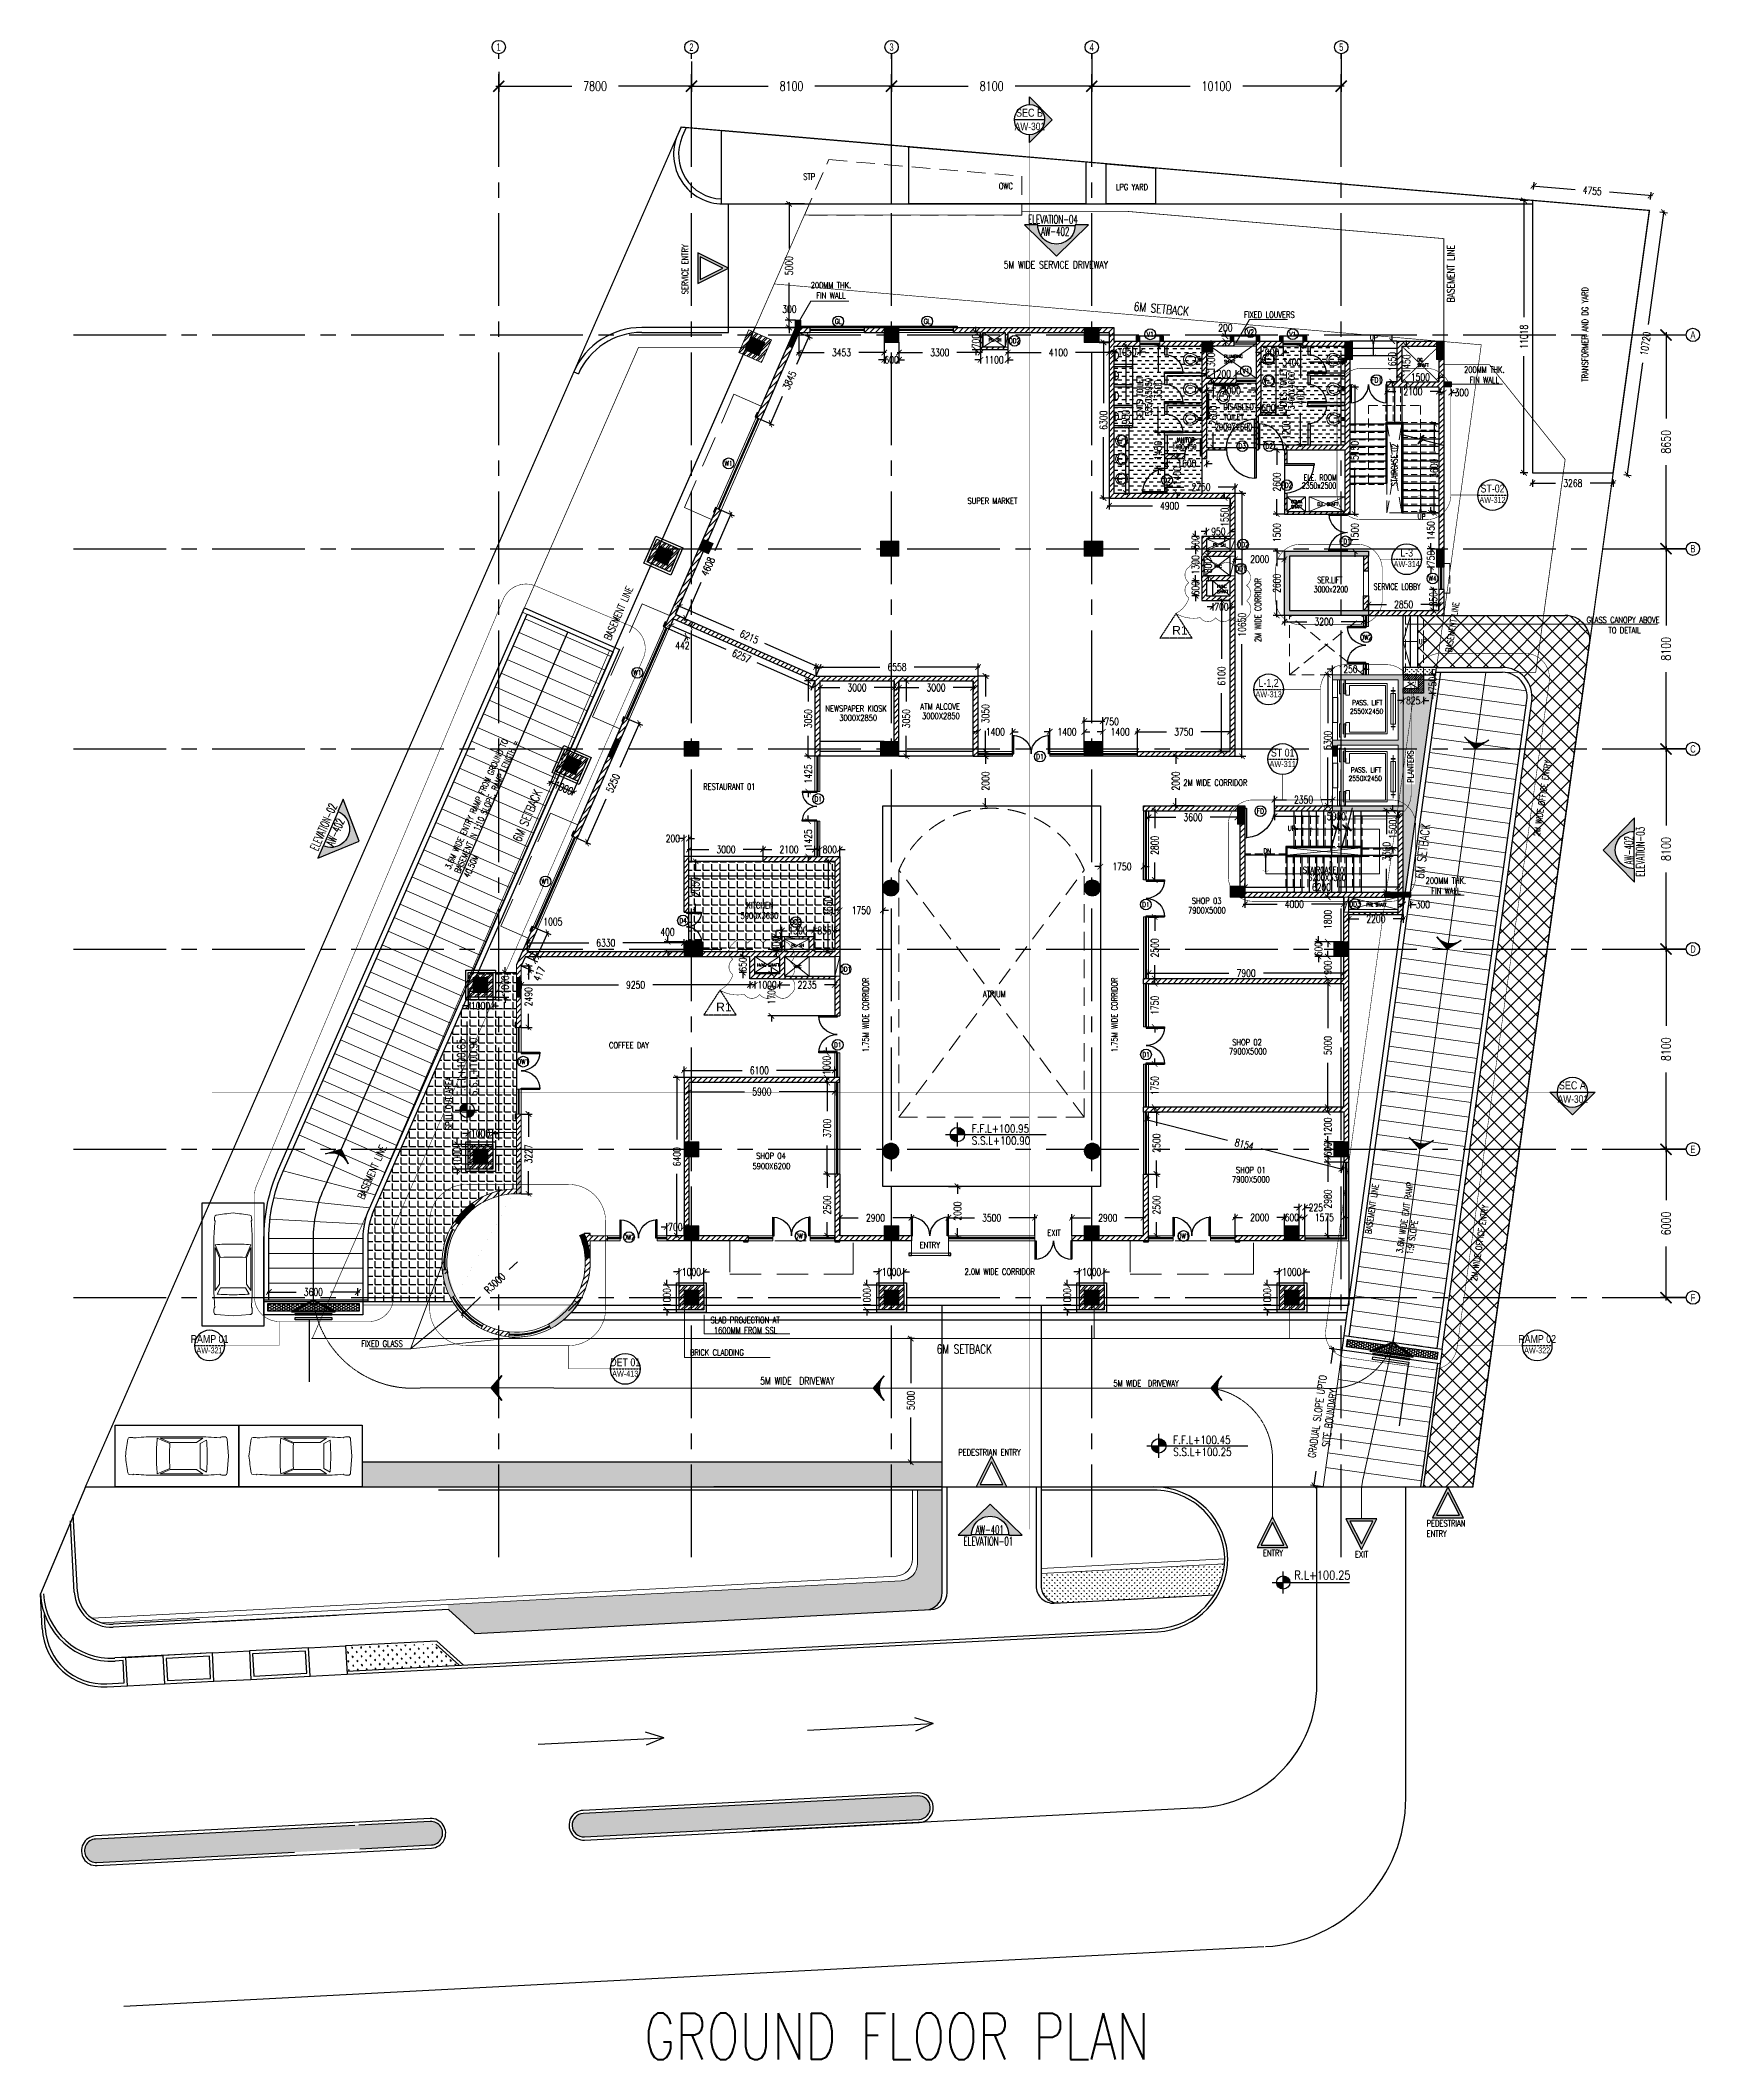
# Model space of a CAD drawing. Header units: millimetres. Extents: x -2076597 to 16308595, y -4402071 to 17875273.
# Drawn here: x -2076597 to -2009445, y -4151662 to -4069964 of the extents above; entities that cross this region are included whole.
import ezdxf
from ezdxf.enums import TextEntityAlignment as Align
from ezdxf.lldxf.tags import DXFTag

# ---------------------------------------------------------------- set-up
doc = ezdxf.new("R2010")
doc.units = ezdxf.units.MM
for name, pattern in [('CENTER', [50.8, 31.75, -6.35, 6.35, -6.35]), ('CENTER2', [1.125, 0.75, -0.125, 0.125, -0.125]), ('CONTINULUS', [0]), ('DASHDOT', [1, 0.5, -0.25, 0, -0.25]), ('DASHED', [19.05, 12.7, -6.35]), ('DASHED2', [0.375, 0.25, -0.125]), ('Demolished', [4.8, 3.2, -1.6]), ('Overhead', [3.96875, 2.38125, -1.5875])]:
    doc.linetypes.add(name, pattern=pattern)
for name, color, linetype, lineweight in [('A- GLAZING', 5, 'Continuous', 9), ('A- LIGHT LINE', 8, 'Continuous', 9), ('A- REF LINES', 5, 'Continuous', 9), ('A- SHAFT', 8, 'Continuous', 9), ('A-BOUNDARY LINES', 4, 'Continuous', 25), ('A-COL HATCH', 252, 'Continuous', 9), ('A-DETL-DEMO', 6, 'Demolished', 9), ('A-DETL-GENF', 92, 'Continuous', 9), ('A-DETL-THIN', 1, 'Continuous', 9), ('A-ELEV FINEWALL', 6, 'Continuous', 9), ('A-FLOR', 1, 'Continuous', 9), ('A-FLOR-OPNG', 51, 'Continuous', 9), ('A-FOR AREAS', 21, 'Continuous', 25), ('G-IMPT', 8, 'Continuous', 9), ('P-SANR-FIXT', 6, 'Continuous', 9), ('PHE-SWD', 11, 'Continuous', 25), ('S-COL HATCH', 251, 'Continuous', 9), ('S-COLS', 7, 'Continuous', 9), ('S-STRS-MBND', 31, 'Overhead', 9)]:
    doc.layers.add(name, color=color, linetype=linetype, lineweight=lineweight)
for name, color, linetype in [('A- RETAINING WALL HATCH', 252, 'Continuous'), ('A- STAIRSCASE', 1, 'Continuous'), ('A-ARROW', 8, 'Continuous'), ('A-CAR', 251, 'Continuous'), ('A-COL', 7, 'Continuous'), ('A-DIMS', 4, 'Continuous'), ('a-door', 1, 'Continuous'), ('A-DRIVEWAY', 1, 'Continuous'), ('A-ELE 02', 4, 'Continuous'), ('A-FLDROP', 1, 'Continuous'), ('A-GRID', 8, 'CENTER'), ('A-GRIDTXT', 1, 'Continuous'), ('A-HATCH', 252, 'Continuous'), ('A-HIDDEN', 8, 'DASHED2'), ('A-LVL', 4, 'Continuous'), ('A-PARAPET WALL', 4, 'Continuous'), ('A-PODIUM LYT ARCH', 85, 'Continuous'), ('A-RAILING', 3, 'Continuous'), ('a-ref', 5, 'Continuous'), ('A-REFR-SECT', 3, 'Continuous'), ('A-REFS', 3, 'DASHED'), ('A-RETAINING WALL', 7, 'Continuous'), ('A-REV CLOUD', 2, 'DASHED'), ('A-SCHED', 1, 'Continuous'), ('A-SETBACK', 3, 'Continuous'), ('A-SITE BOUNDARY', 7, 'CENTER'), ('A-SLAB SINING', 252, 'Continuous'), ('A-SLABS', 1, 'Continuous'), ('A-TEXT', 4, 'Continuous'), ('A-TXTROOM', 3, 'Continuous'), ('A-WALL', 2, 'Continuous'), ('A-WALL HATCH', 8, 'Continuous'), ('C-ROAD CL', 31, 'Continuous'), ('DT-EL-TRAFO.', 1, 'Continuous'), ('EQUIP', 3, 'Continuous'), ('La-hatch', 8, 'Continuous'), ('LA-KERB', 42, 'Continuous'), ('LA-MEDIAN', 3, 'Continuous'), ('LA-PAVING', 6, 'Continuous'), ('LA-PLANTING', 90, 'Continuous'), ('PL-STP', 60, 'Continuous'), ('S-GRID', 252, 'CENTER2'), ('TABULAR', 7, 'Continuous')]:
    doc.layers.add(name, color=color, linetype=linetype)
doc.styles.add('ARIAL', font='arial.ttf')
doc.styles.add('ARIAL-GRID', font='arial.ttf', dxfattribs={"width": 0.7, "height": 15})
doc.styles.add('DIM 100', font='romans.shx', dxfattribs={"width": 0.8})
doc.styles.add('ROMANS', font='romans.shx', dxfattribs={"width": 0.75})
doc.styles.add('ROMANS-TITLE', font='ROMANS.shx', dxfattribs={"width": 0.8})
tags = doc.linetypes.add('DASHEDX2', pattern=[1.5, 1, -0.5]).pattern_tags.tags
tags[6:7] = [DXFTag(74, 4), DXFTag(75, 0), DXFTag(340, '0'), DXFTag(46, 1.0), DXFTag(50, 0.0), DXFTag(44, 0.0), DXFTag(45, 0.0)]
tags[4:5] = [DXFTag(74, 4), DXFTag(75, 0), DXFTag(340, '0'), DXFTag(46, 1.0), DXFTag(50, 0.0), DXFTag(44, 0.0), DXFTag(45, 0.0)]
doc.linetypes.add('FENCELINE1', pattern='A,6.35,-2.54,[133,ltypeshp.shx,S=2.54,R=0,X=-2.54,Y=0],-2.54,25.4', length=36.83)
tags = doc.linetypes.add('Sheet-A1-BLOCK-12$0$DASHDOT2', pattern=[0.5, 0.25, -0.125, 0, -0.125]).pattern_tags.tags
tags[10:11] = [DXFTag(74, 4), DXFTag(75, 0), DXFTag(340, '0'), DXFTag(46, 1.0), DXFTag(50, 0.0), DXFTag(44, 0.0), DXFTag(45, 0.0)]
tags[8:9] = [DXFTag(74, 4), DXFTag(75, 0), DXFTag(340, '0'), DXFTag(46, 1.0), DXFTag(50, 0.0), DXFTag(44, 0.0), DXFTag(45, 0.0)]
tags[6:7] = [DXFTag(74, 4), DXFTag(75, 0), DXFTag(340, '0'), DXFTag(46, 1.0), DXFTag(50, 0.0), DXFTag(44, 0.0), DXFTag(45, 0.0)]
tags[4:5] = [DXFTag(74, 4), DXFTag(75, 0), DXFTag(340, '0'), DXFTag(46, 1.0), DXFTag(50, 0.0), DXFTag(44, 0.0), DXFTag(45, 0.0)]
doc.dimstyles.new('1_100 MJR', dxfattribs={"dimscale": 100, "dimtxt": 1.75, "dimasz": 1, "dimexe": 1, "dimexo": 0, "dimgap": 0.09, "dimtad": 0, "dimdsep": 46, "dimtxsty": 'DIM 100', "dimblk": 'ARCHTICK', "dimcen": 0.09, "dimdle": 1, "dimclrd": 8, "dimclre": 8, "dimclrt": 256, "dimazin": 0, "dimtfac": 1, "dimtofl": 0, "dimtmove": 1, "dimatfit": 3, "dimfxl": 0, "dimtolj": 1, "dimtzin": 0, "dimlwd": -1, "dimlwe": -1, "dimarcsym": 0})
doc.dimstyles.new('DIMB-200', dxfattribs={"dimscale": 150, "dimtxt": 2.5, "dimasz": 3, "dimexe": 1.5, "dimexo": 0, "dimgap": 3, "dimtad": 0, "dimtoh": 1, "dimdec": 0, "dimzin": 0, "dimdsep": 46, "dimtxsty": 'ROMANS', "dimblk": 'ARCHTICK', "dimcen": 3, "dimdle": 0.75, "dimclrd": 8, "dimclre": 8, "dimclrt": 4, "dimazin": 0, "dimtfac": 1, "dimtdec": 0, "dimtix": 1, "dimtofl": 0, "dimtmove": 2, "dimatfit": 3, "dimldrblk": 'DOT', "dimfxl": 0, "dimtolj": 1, "dimtzin": 0, "dimarcsym": 0})
doc.dimstyles.new('DIMM-100', dxfattribs={"dimscale": 150, "dimtxt": 2, "dimasz": 1.5, "dimexe": 1, "dimexo": 0, "dimgap": 2, "dimtad": 0, "dimtoh": 1, "dimdec": 0, "dimzin": 0, "dimdsep": 46, "dimtxsty": 'ROMANS', "dimblk": 'ARCHTICK', "dimcen": 1.5, "dimdle": 0.5, "dimclrd": 8, "dimclre": 8, "dimclrt": 256, "dimazin": 0, "dimtfac": 1, "dimtdec": 0, "dimtix": 1, "dimtofl": 0, "dimtmove": 2, "dimatfit": 3, "dimldrblk": 'DOT', "dimfxl": 0, "dimtolj": 1, "dimtzin": 0, "dimarcsym": 0})
pattern_1 = [(45, (-2740619.58, -3104110.72), (-112.253202, 112.253202), [])]
pattern_2 = [(45, (1802100.65, 14255482.13), (-112.2532015, 112.2532015), [])]
pattern_3 = [(45, (1802100.65, 14255482.13), (-134.7038418, 134.7038418), []), (45, (1802190.46, 14255482.13), (-134.7038418, 134.7038418), [])]
pattern_4 = [(90, (-2923080.42, -3104110.72), (-107.7630734, 107.7630734), [28.575, -186.951147]), (45, (-2923080.42, -3104110.72), (-107.763073, 107.763073), [28.575, -123.825]), (135, (-2923080.42, -3104110.72), (-107.763073, -107.763073), [28.575, -123.825])]
pattern_5 = [(0, (1802100.65, 14255482.13), (0, 349.25), [254, -95.25]), (90, (1802100.65, 14255482.13), (-349.25, 2e-14), [254, -95.25])]
pattern_6 = [(0, (1862258.1, 14425751.84), (158.75, 158.75), [158.75, -158.75])]
pattern_7 = [(45, (1802100.65, 14255482.13), (-44.9012806, 44.9012806), [])]

msp = doc.modelspace()

# ---------------------------------------------------------------- texts
at = {"layer": 'A-REV CLOUD', "char_height": 356, "attachment_point": 1, "style": 'ARIAL'}
for insert in [(-2030797, -4093654), (-2049252, -4108895)]:
    msp.add_mtext_dynamic_manual_height_columns('R1', width=753, gutter_width=1780, heights=[0], dxfattribs=dict(at, insert=insert))
at = {"layer": 'A-TXTROOM', "style": 'ROMANS', "width": 0.6}
for s, height, rotation, p in [('ELEVATION-04', 347.319, 359.99444, (-2036619.8, -4077376.4)), ('AW-402', 347.32, 359.99444, (-2036096.5, -4077865.7)), ('STAIRCASE 02', 250.282, 90, (-2021673.9, -4087994.9, 0)), ('ELEVATION-02', 347.319, 66.709247, (-2065375.2, -4102782.7)), ('AW-402', 347.32, 66.709247, (-2064728.2, -4102595.5)), ('ELEVATION-03', 347.319, 89.99444, (-2011670.6, -4103799.4)), ('AW-402', 347.32, 89.99444, (-2012139.5, -4103306.9)), ('ELEVATION-01', 347.319, 359.99444, (-2039236.3, -4130862.4)), ('AW-401', 347.32, 359.99444, (-2038743.9, -4130393.6))]:
    msp.add_text(s, height=height, rotation=rotation, dxfattribs=at).set_placement(p)
for s, height, p in [('1400x750', 200, (-2030797, -4086509.9, 0)), ('JANITOR ', 200, (-2030658.2, -4086235.4, 0)), ('2350x2500', 250.28, (-2025544.8, -4088101.3, 0)), ('ELE. ROOM', 250.28, (-2025472.4, -4087775, 0)), ('3000x2200', 250.28, (-2025064, -4092294.7, 0)), ('SER.LIFT', 250.28, (-2024917.2, -4091924.4, 0)), ('SERVICE LOBBY', 250.282, (-2022636.8, -4092190.3, 0))]:
    msp.add_text(s, height=height, dxfattribs=at).set_placement(p)
at = {"layer": 'A-TXTROOM', "attachment_point": 1, "style": 'ROMANS'}
for s, insert, char_height, width in [('STP', (-2045722.6, -4075349.6, 0), 250.28, 6241.333), ('OWC', (-2037808, -4075733.7, 0), 250.28, 6241.333), ('LPG YARD', (-2033069.1, -4075775.1, 0), 250.28, 6241.333), ('5M WIDE SERVICE DRIVEWAY', (-2037609.6, -4078890.7, 0), 300.339, 7489.599), ('\\pi988.8;200MM THK. \\P\\pi1216.7;FIN WALL ', (-2046409.1, -4079742.4, 0), 250.282, 3684.893), ('\\pi774.28;FIXED LOUVERS', (-2028655.1, -4080939.6, 0), 250.282, 3684.893), ('UP', (-2022792.8, -4081896.9), 200, 994.286), ('\\pi988.8;200MM THK. \\P\\pi1216.7;FIN WALL ', (-2019967, -4083158.9, 0), 250.282, 3684.893), ('DISABLED TOILET', (-2028721.8, -4084663.7, 0), 250.282, 1701.181), ('2000X2600', (-2029069.8, -4085477.4, 0), 250.28, 994.286), ('SUPER MARKET', (-2039075.7, -4088468.6, 0), 250.282, 3684.893), ('UP', (-2020859.7, -4089129.1, 0), 200, 994.286), ('HVAC \\PSHAFT', (-2028970.8, -4091988.4), 128, 1088.756), ('\\pi264.77;GLASS CANOPY ABOVE \\P\\pi1145.2;TO DETAIL ', (-2014280.6, -4093286.1, 0), 250.282, 3684.893), ('UP', (-2020817.5, -4094187.1, 0), 200, 994.286), ('NEWSPAPER KIOSK', (-2044827.9, -4096872.3, 0), 250.282, 3684.893), ('ATM ALCOVE', (-2040980.5, -4096788.4, 0), 250.28, 3684.893), ('3000X2850', (-2044263.8, -4097248.4, 0), 250.28, 3684.893), ('3000X2850', (-2040914.5, -4097176.4, 0), 250.28, 3684.893), ('RESTAURANT 01', (-2049771.8, -4100031.1, 0), 250.282, 3684.893), ('2M WIDE CORRIDOR ', (-2030339.9, -4099873.6, 0), 250.282, 3684.893), ('UP', (-2026115.2, -4101740.4, 0), 200, 994.286), ('DN', (-2027102.2, -4102656.1, 0), 200, 994.286), ('STAIRCASE 01', (-2025505.3, -4103404.6), 250.282, 3684.893), ('6200X3300', (-2025285.2, -4103717.4, 0), 250.28, 3684.893), ('\\pi988.8;200MM THK. \\P\\pi1216.7;FIN WALL ', (-2021522.6, -4103834.7, 0), 250.282, 3684.893), ('\\pi1301.7;KITCHEN\\P\\pi1064.8;5900X3650', (-2049323.5, -4104837.6, 0), 250.282, 3684.893), ('7900X5000', (-2030149.2, -4105033.7, 0), 250.28, 3684.893), ('SHOP 03 ', (-2029995.5, -4104652.4, 0), 250.28, 3684.893), ('HVAC SHAFT', (-2047598.8, -4107313.4), 128, 1088.756), ('ATRIUM', (-2038450.8, -4108424.8, 0), 250.28, 3684.893), ('COFFEE DAY', (-2053582.9, -4110495.2, 0), 250.28, 3684.893), ('7900X5000', (-2028492.5, -4110743.4, 0), 250.28, 3684.893), ('SHOP 02 ', (-2028361.5, -4110373.4, 0), 250.28, 3684.893), ('\\pi1212.3;SHOP 04\\P\\pi1064.8;5900X6200', (-2048840, -4114970.2, 0), 250.282, 3684.893), ('7900X5000', (-2028370.5, -4115925.1, 0), 250.28, 3684.893), ('SHOP 01 ', (-2028207.8, -4115547.3, 0), 250.28, 3684.893), ('EXIT', (-2035840.4, -4118083.4), 250.28, 3684.893), ('ENTRY', (-2041005.6, -4118581.4), 250.28, 3684.893), ('2.0M WIDE CORRIDOR', (-2039192.8, -4119659.9), 250.282, 3684.893), ('\\pi340.75;SLAB PROJECTION AT \\P\\pi479.3;1600MM FROM SSL', (-2049817.5, -4121615, 0), 250.282, 3684.893), ('\\pi966.46;FIXED GLASS ', (-2064578.6, -4122566.7, 0), 250.282, 3684.893), ('\\pi702.77;BRICK CLADDING', (-2051011.8, -4122925.7, 0), 250.282, 3684.893), ('5M WIDE  DRIVEWAY', (-2047464, -4124050.1, 0), 300.339, 7489.599), ('5M WIDE  DRIVEWAY', (-2033167.6, -4124176.8, 0), 250.282, 6241.333), ('PEDESTRIAN ENTRY', (-2039446, -4126964.7), 250.282, 3684.893), ('PEDESTRIAN\\PENTRY', (-2020491.7, -4129838.5), 250.28, 3684.893), ('ENTRY', (-2027116.4, -4131041.6), 250.28, 3684.893), ('EXIT', (-2023392.7, -4131095.6), 250.28, 3684.893), ('GROUND FLOOR PLAN', (-2052165, -4149784.8, 0), 1877.118, 34164.275)]:
    msp.add_mtext(s, dxfattribs=dict(at, insert=insert, char_height=char_height, width=width))
for s, insert, char_height, width, rotation in [('SERVICE ENTRY', (-2050629.9, -4080235.7, 0), 250.282, 5058.721, 90), ('BASEMENT LINE', (-2019664.7, -4080564.6, 0), 300.339, 7489.599, 90), ('TRANSFORMER AND DG YARD', (-2014208.5, -4083774.5, 0), 250.282, 5058.721, 90), ('GENTS TOILET', (-2032225.6, -4085336, 0), 249.061, 2118.487, 90), ('3550X5950', (-2031870.3, -4085142.4, 0), 249.06, 2118.487, 90), ('LADIES TOILET', (-2026414.7, -4085065.6, 0), 249.061, 2118.487, 90), ('3400X4000', (-2026088.1, -4084896.1, 0), 249.06, 2118.487, 90), ('BASEMENT LINE', (-2053798.8, -4094144.6), 300.339, 7489.599, 66.504269), ('2M WIDE CORRIDOR ', (-2027447.1, -4094311.2, 0), 250.282, 3684.893, 90), ('BASEMENT LINE', (-2019728.8, -4094694.9), 250.282, 5386.115, 81.378347), ('3.6M WIDE ENTRY RAMP FROM GROUND TO BASEMENT IN 1:10 SLOPE, RAMP LENGTH = 40.50M', (-2060235.1, -4103420.5), 250.282, 6241.333, 65.777224), ('\\pi1185.5;PLANTERS', (-2021272.9, -4101188.3), 250.282, 3684.893, 90), ('2M WIDE OFFICE ENTRY', (-2016170.3, -4102144.3, 0), 250.282, 3684.893, 81.378347), ('1.75M WIDE CORRIDOR', (-2043324.9, -4110895.6, 0), 250.282, 3684.893, 90), ('1.75M WIDE CORRIDOR', (-2033252.9, -4110895.6, 0), 250.282, 3684.893, 90), ('SPILL OUT AREA ', (-2060200.9, -4114051.9, 0), 250.282, 3684.893, 90), ('BASEMENT LINE', (-2063777.6, -4116757.8), 300.339, 7489.599, 66.504269), ('BASEMENT LINE', (-2022984.6, -4118235.8), 250.282, 5386.115, 81.378347), ('3.6M WIDE EXIT RAMP\\P1:9 SLOPE ', (-2021720, -4119004.6, 0), 250.282, 5386.115, 81.378347), ('2M WIDE OFFICE ENTRY', (-2018709.8, -4120135.7, 0), 250.282, 3684.893, 81.378347)]:
    msp.add_mtext(s, dxfattribs=dict(at, insert=insert, char_height=char_height, width=width, rotation=rotation))

# ---------------------------------------------------------------- blocks, each defined once
blk = doc.blocks.new('shafts')
at = {"layer": 'A- SHAFT'}
for p, q in [((702172, -978270), (703072, -977670)), ((703072, -978270), (702172, -977670)), ((711222, -979520), (713222, -978120)), ((713222, -979520), (711222, -978120)), ((715222, -984920), (714472, -984320)), ((714472, -984920), (715222, -984320)), ((715372, -984920), (716822, -984320)), ((716822, -984920), (715372, -984320)), ((712172, -986420), (711222, -986020)), ((711222, -986420), (712172, -986020)), ((711122, -986720), (712172, -987520)), ((711122, -987520), (712172, -986720)), ((716972, -1001020), (718972, -1000520)), ((718972, -1001020), (716972, -1000520)), ((718972, -1001020), (716972, -1001020)), ((694137, -1002720), (695137, -1002220)), ((695137, -1002720), (694137, -1002220)), ((694137, -1003720), (695137, -1002920)), ((695137, -1003720), (694137, -1002920))]:
    blk.add_line(p, q, dxfattribs=at)
at = {"layer": 'A- SHAFT', "linetype": 'DASHED2', "ltscale": 2.5}
for p, q in [((719122, -979670), (720622, -978220)), ((720622, -979670), (719122, -978220))]:
    blk.add_line(p, q, dxfattribs=at)
at = {"layer": 'A- SHAFT'}
for points in [[(702172, -978270), (703072, -978270), (703072, -977670), (702172, -977670)], [(715222, -984920), (714472, -984920), (714472, -984320), (715222, -984320)], [(715372, -984920), (716822, -984920), (716822, -984320), (715372, -984320)], [(711222, -986420), (712172, -986420), (712172, -986020), (711222, -986020)], [(711122, -987520), (712172, -987520), (712172, -986720), (711122, -986720)], [(694137, -1002720), (695137, -1002720), (695137, -1002220), (694137, -1002220)], [(694137, -1003720), (695137, -1003720), (695137, -1002920), (694137, -1002920)]]:
    blk.add_lwpolyline(points, close=True, dxfattribs=at)
at = {"layer": 'A-TXTROOM', "char_height": 128, "width": 1088.76, "attachment_point": 1, "style": 'ROMANS'}
for s, insert in [('PL. SH', (702407, -977904, 0)), ('PLUMBING SHAFT', (711930, -978574, 0)), ('DG \\PSHAFT', (719757, -978717, 0)), ('COMM.\\PSHAFT', (714640, -984450, 0)), ('ELE. SHAFT', (715697, -984554, 0)), ('PL. SH', (711482, -986204, 0)), ('FHC', (711541, -987067, 0)), ('PHE SHAFT', (717680, -1000765, 0)), ('PL. SH', (694422, -1002404, 0)), ('FHC', (694531, -1003267, 0))]:
    blk.add_mtext(s, dxfattribs=dict(at, insert=insert))
blk = doc.blocks.new('Double-Flush - 1500 2-565315-1_ first floor')
at = {"layer": 'a-door'}
for p, q in [((-750, 850), (-699, 850)), ((-750, 100), (-750, 850)), ((-699, 100), (-699, 850)), ((699, 100), (699, 848)), ((750, 100), (750, 850)), ((-750, 100), (-699, 100)), ((750, 100), (699, 100))]:
    blk.add_line(p, q, dxfattribs=at)
for centre, start, end in [((-750, 100), 0, 90), ((750, 100), 90, 180)]:
    blk.add_arc(centre, 750, start, end, dxfattribs=at)
blk = doc.blocks.new('Family - ___-240295-0_ ground floor')
at = {"layer": 'A-SETBACK', "linetype": 'DASHDOT', "lineweight": -2, "ltscale": 2000, "const_width": 25}
blk.add_lwpolyline([(76480, 233663), (47866, 236124), (29166, 193452), (70915, 193452)], close=True, dxfattribs=at)
at = {"layer": 'A-SITE BOUNDARY', "ltscale": 100, "const_width": 50}
blk.add_lwpolyline([(83289, 239099), (44096, 242471), (19986, 187452), (76141, 187452)], close=True, dxfattribs=at)
at = {"layer": 'A-TXTROOM', "char_height": 356, "attachment_point": 3, "style": 'ROMANS'}
for insert, rotation in [((64668, 235190, 0), 354.72243), ((38156, 215717, 0), 66.81164), ((74062, 214309, 0), 83.30109)]:
    blk.add_mtext('6M SETBACK', dxfattribs=dict(at, insert=insert, rotation=rotation))
at = {"layer": 'A-TXTROOM', "insert": (56681, 193209, 0), "char_height": 356, "attachment_point": 3, "style": 'ROMANS'}
blk.add_mtext('6M SETBACK', dxfattribs=at)
blk = doc.blocks.new('A$C4B0B4100')
at = {"layer": 'A-COL HATCH'}
h = blk.add_hatch(color=256, dxfattribs=at)
h.dxf.hatch_style = 1
h.paths.add_polyline_path([(108, -29178), (-2076, -29178), (-2076, -26728), (108, -26728), (108, -26528), (-2076, -26528), (-2076, -24078), (-192, -24078), (-192, -23878), (-2276, -23878), (-2276, -29378), (108, -29378)])
h.paths.add_polyline_path([(574, -26528), (374, -26528), (108, -26528), (108, -26728), (374, -26728), (574, -26728)])
h.paths.add_polyline_path([(574, -29178), (374, -29178), (108, -29178), (108, -29378), (574, -29378)])
h.paths.add_polyline_path([(574, -23878), (408, -23878), (408, -24078), (374, -24078), (574, -24078)])
h.paths.add_polyline_path([(408, -23878), (108, -23878), (108, -24078), (408, -24078)])
h.paths.add_polyline_path([(108, -23878), (-192, -23878), (-192, -24078), (108, -24078)], flags=17)
h = blk.add_hatch(color=256, dxfattribs=at)
h.dxf.hatch_style = 1
h.paths.add_polyline_path([(374, -26378), (574, -26378), (574, -26078), (374, -26078)])
h.paths.add_polyline_path([(374, -26528), (574, -26528), (574, -26378), (374, -26378)])
at = {"layer": 'A-DETL-THIN'}
for p, q in [((-1638, -24232), (-1638, -26274)), ((59, -24232), (-1638, -24232)), ((-1560, -24310), (-1560, -26196)), ((-104, -24310), (-1560, -24310)), ((-104, -24310), (-104, -24701)), ((59, -24103), (59, -24649)), ((113, -24103), (59, -24103)), ((113, -24649), (113, -24103)), ((151, -24232), (113, -24232)), ((151, -26274), (151, -24232)), ((224, -24078), (224, -26528)), ((296, -24103), (241, -24103)), ((241, -24103), (241, -24649)), ((296, -24649), (296, -24103)), ((-1966, -25871), (-1966, -24635)), ((-1966, -24635), (-1782, -24635)), ((-1958, -24521), (-1790, -24521)), ((-1958, -24539), (-1958, -24521)), ((-1790, -24539), (-1958, -24539)), ((-1790, -24521), (-1790, -24539)), ((-1782, -24635), (-1782, -25871)), ((-104, -24701), (40, -24701)), ((40, -24701), (40, -24557)), ((59, -24649), (113, -24649)), ((241, -24649), (296, -24649)), ((-1782, -25871), (-1966, -25871)), ((-1958, -25985), (-1958, -25966)), ((-1958, -25966), (-1790, -25966)), ((-1790, -25985), (-1958, -25985)), ((-1790, -25966), (-1790, -25985)), ((-104, -26196), (-104, -25804)), ((40, -25804), (-104, -25804)), ((40, -26001), (40, -25804)), ((59, -26403), (59, -25857)), ((59, -25857), (113, -25857)), ((113, -25857), (113, -26403)), ((241, -25857), (296, -25857)), ((241, -26403), (241, -25857)), ((296, -25857), (296, -26403)), ((-1638, -26274), (59, -26274)), ((-1560, -26196), (-104, -26196)), ((113, -26403), (59, -26403)), ((59, -26853), (59, -27399)), ((113, -26853), (59, -26853)), ((113, -27399), (113, -26853)), ((151, -26274), (116, -26274)), ((224, -26728), (224, -29178)), ((296, -26403), (241, -26403)), ((241, -26853), (241, -27399)), ((296, -26853), (241, -26853)), ((296, -27399), (296, -26853)), ((-1966, -28621), (-1966, -27385)), ((-1966, -27385), (-1782, -27385)), ((-1958, -27271), (-1790, -27271)), ((-1958, -27289), (-1958, -27271)), ((-1790, -27289), (-1958, -27289)), ((-1790, -27271), (-1790, -27289)), ((-1782, -27385), (-1782, -28621)), ((-1638, -26982), (-1638, -29024)), ((59, -26982), (-1638, -26982)), ((-1560, -27060), (-1560, -28946)), ((-104, -27060), (-1560, -27060)), ((-104, -27060), (-104, -27451)), ((-104, -27451), (40, -27451)), ((40, -27451), (40, -27307)), ((59, -27399), (113, -27399)), ((151, -26982), (113, -26982)), ((151, -29024), (151, -26982)), ((241, -27399), (296, -27399)), ((40, -28554), (-104, -28554)), ((-104, -28946), (-104, -28554)), ((40, -28751), (40, -28554)), ((-1782, -28621), (-1966, -28621)), ((-1958, -28716), (-1790, -28716)), ((-1958, -28735), (-1958, -28716)), ((-1790, -28735), (-1958, -28735)), ((-1790, -28716), (-1790, -28735)), ((-1638, -29024), (59, -29024)), ((-1560, -28946), (-104, -28946)), ((59, -29153), (59, -28607)), ((59, -28607), (113, -28607)), ((113, -28607), (113, -29153)), ((151, -29024), (116, -29024)), ((241, -29153), (241, -28607)), ((241, -28607), (296, -28607)), ((296, -28607), (296, -29153))]:
    blk.add_line(p, q, dxfattribs=at)
at = {"layer": 'A-FLDROP'}
for p, q in [((374, -25803), (374, -24803)), ((574, -25803), (574, -24803)), ((374, -28453), (374, -27453)), ((574, -28453), (574, -27453))]:
    blk.add_line(p, q, dxfattribs=at)
at = {"layer": 'A-FLOR-OPNG'}
for p, q in [((-1874, -24380), (-1874, -26126)), ((-1874, -27130), (-1874, -28876))]:
    blk.add_line(p, q, dxfattribs=at)
at = {"layer": 'A-WALL', "lineweight": 18}
for p, q in [((-2276, -23878), (574, -23878)), ((-2276, -29378), (-2276, -23878)), ((-2076, -26528), (-2076, -24078)), ((-2076, -24078), (574, -24078)), ((574, -24078), (574, -23878)), ((374, -26078), (574, -26078)), ((374, -26528), (-2076, -26528)), ((-2076, -26728), (374, -26728)), ((-2076, -29178), (-2076, -26728)), ((374, -26728), (574, -26728)), ((574, -26728), (574, -26528)), ((574, -29378), (-2276, -29378)), ((374, -29178), (-2076, -29178)), ((574, -29178), (374, -29178)), ((574, -29378), (574, -29178))]:
    blk.add_line(p, q, dxfattribs=at)
for points in [[(374, -24803), (574, -24803), (574, -24078), (374, -24078)], [(374, -27453), (574, -27453), (574, -26728), (374, -26728)], [(574, -29178), (374, -29178), (374, -28453), (574, -28453)]]:
    blk.add_lwpolyline(points, close=True, dxfattribs=at)
blk.add_lwpolyline([(374, -26528), (374, -25803), (574, -25803), (574, -26528)], dxfattribs=at)
at = {"layer": 'A-TXTROOM', "char_height": 200, "attachment_point": 1, "rotation": 180, "style": 'ROMANS'}
for s, insert, width in [('2550X2450', (-72, -25282, 0), 994.29), ('PASS. LIFT', (-162, -25629, 0), 1701.18), ('2550X2450', (-125, -28000, 0), 994.29), ('PASS. LIFT', (-215, -28347, 0), 1701.18)]:
    blk.add_mtext(s, dxfattribs=dict(at, insert=insert, width=width))
blk = doc.blocks.new('A$C3E2726BC')
at = {"layer": 'S-COL HATCH'}
h = blk.add_hatch(color=256, dxfattribs=at)
h.dxf.hatch_style = 1
h.paths.add_polyline_path([(0, 3400), (200, 3400), (200, 3200), (200, 200), (2400, 200), (2400, 0), (126, 0), (0, 913)])
h.paths.add_polyline_path([(0, 912), (126, 0), (0, 0)])
h = blk.add_hatch(color=256, dxfattribs=at)
h.paths.add_polyline_path([(2400, 3400), (2400, 3200)], flags=17)
h.paths.add_polyline_path([(200, 200), (200, 3400), (0, 3400), (0, 913), (126, 0), (2600, 0), (2600, 3400), (2400, 3400), (2400, 3200), (2400, 200)])
at = {"layer": 'A-COL'}
blk.add_lwpolyline([(2400, 3200), (2400, 3400), (2600, 3400), (2600, 0), (0, 0), (0, 3400), (200, 3400), (200, 200), (2400, 200), (2400, 3200), (2400, 3400)], dxfattribs=at)
blk = doc.blocks.new('M_Urinal-Wall-3D - M_Urinal-Wall-3D-239627-0_ ground floor')
at = {"layer": 'P-SANR-FIXT'}
for p, q in [((-261, 202), (-287, 202)), ((-287, 202), (-287, 100)), ((-287, 100), (69, 100)), ((-261, 202), (-261, 100)), ((43, 147), (-261, 147)), ((-261, 147), (-261, 100)), ((69, 202), (43, 202)), ((43, 202), (43, 100)), ((43, 100), (43, 147)), ((69, 100), (69, 202))]:
    blk.add_line(p, q, dxfattribs=at)
blk.add_arc((-109, 110), 178, 31.00272, 148.99728, dxfattribs=at)
blk = doc.blocks.new('Sink Vanity-Round - 19_ x 19_-237629-0_ ground floor')
at = {"layer": 'P-SANR-FIXT'}
for p, q in [((87, 247), (87, 136)), ((106, 247), (106, 136))]:
    blk.add_line(p, q, dxfattribs=at)
for centre, radius, start, end in [((97, 85), 241, 90, 270), ((97, 85), 201, 165.30711, 14.69289), ((1, 104), 105, 120.79274, 162.19039), ((97, -233), 452, 91.20673, 109.20864), ((46, 247), 12.7, 360, 180), ((46, 247), 12.7, 180, 360), ((97, 85), 20.6, 360, 180), ((97, 85), 20.6, 180, 360), ((97, 247), 9.52, 360, 180), ((97, 136), 9.52, 180, 360), ((97, 85), 241, 270, 90), ((97, -233), 452, 70.79136, 88.79327), ((147, 247), 12.7, 0, 180), ((147, 247), 12.7, 180, 360), ((192, 104), 105, 17.80961, 59.20726)]:
    blk.add_arc(centre, radius, start, end, dxfattribs=at)
blk = doc.blocks.new('M_Single-Flush - 0915 x 2134mm-234763-0_ ground floor')
at = {"layer": 'a-door'}
for p, q in [((406, -100), (406, -1015)), ((458, -100), (406, -100)), ((458, -100), (458, -1015)), ((458, -1015), (406, -1015))]:
    blk.add_line(p, q, dxfattribs=at)
blk.add_arc((458, -100), 917, 180, 266.81071, dxfattribs=at)
blk = doc.blocks.new('04 TYPICALGriDColumn&Core$0$grab rail')
at = {"layer": 'EQUIP'}
for p, q in [((0, 40), (0, -40)), ((2, 40), (0, 40)), ((2, 40), (2, -40)), ((7, 35), (7, -35)), ((30, 20), (7, 20)), ((2, -40), (0, -40)), ((30, -20), (7, -20)), ((50, -40), (50, -960)), ((90, -40), (90, -960)), ((2, -960), (0, -960)), ((0, -960), (0, -1040)), ((2, -1040), (0, -1040)), ((2, -960), (2, -1040)), ((7, -965), (7, -1035)), ((30, -980), (7, -980)), ((30, -1020), (7, -1020))]:
    blk.add_line(p, q, dxfattribs=at)
for centre, radius, start, end in [((2, 35), 5, 0, 90), ((30, -40), 60, 0, 90), ((2, -35), 5, 270, 0), ((30, -40), 20, 0, 90), ((2, -965), 5, 0, 90), ((2, -1035), 5, 270, 0), ((30, -960), 20, 270, 0), ((30, -960), 60, 270, 0)]:
    blk.add_arc(centre, radius, start, end, dxfattribs=at)
blk = doc.blocks.new('Toilet-Commercial-Wall-3D - 15_ Seat Height-439075-0_ ground floor')
at = {"layer": 'P-SANR-FIXT'}
for p, q in [((151, 583), (151, 550)), ((157, 515), (190, 423)), ((224, 358), (269, 294)), ((240, 550), (240, 583)), ((274, 454), (241, 545)), ((342, 345), (269, 294)), ((342, 345), (297, 409)), ((341, 251), (341, 100)), ((468, 345), (342, 345)), ((380, 100), (380, 142)), ((430, 100), (430, 142)), ((513, 409), (468, 345)), ((541, 294), (468, 345)), ((468, 100), (468, 251)), ((569, 545), (536, 454)), ((541, 294), (586, 358)), ((570, 583), (570, 550)), ((619, 423), (653, 515)), ((659, 550), (659, 583))]:
    blk.add_line(p, q, dxfattribs=at)
blk.add_circle((405, 171), 25.3, dxfattribs=at)
for centre, radius, start, end in [((405, 583), 254, 90, 180), ((405, 583), 254, 0, 90), ((253, 550), 102, 180, 200), ((453, 519), 279, 200, 215), ((405, 583), 165, 90, 180), ((352, 352), 102, 215, 263.75488), ((453, 519), 191, 200, 215), ((405, 566), 321, 258.5767, 281.4233), ((405, 171), 38.1, 360, 180), ((405, 171), 38.1, 180, 360), ((405, 583), 165, 0, 90), ((457, 352), 102, 276.24512, 325), ((357, 519), 191, 325, 340), ((557, 550), 12.7, 340, 0), ((357, 519), 279, 325, 340), ((557, 550), 102, 340, 0)]:
    blk.add_arc(centre, radius, start, end, dxfattribs=at)
blk = doc.blocks.new('M_Single-Flush - 0762 x 2032mm-231732-0_ ground floor')
at = {"layer": 'a-door'}
for p, q in [((324, 37), (324, 787)), ((375, 787), (324, 787)), ((375, 37), (324, 37)), ((375, 37), (375, 787))]:
    blk.add_line(p, q, dxfattribs=at)
blk.add_arc((375, 37), 752, 93.89033, 180, dxfattribs=at)
blk = doc.blocks.new('GROUN FLOOR WINDOWS')
for points in [[(693027, -980908), (692947, -981091), (692993, -981112), (693073, -980928)], [(691341, -984755), (691261, -984938), (691307, -984958), (691387, -984775)]]:
    blk.add_lwpolyline(points, close=True)
at = {"layer": 'A- GLAZING'}
for p, q in [((692993, -981112), (691387, -984775)), ((691570, -984855), (693176, -981192))]:
    blk.add_line(p, q, dxfattribs=at)
at = {"layer": 'A-PARAPET WALL'}
for p, q in [((691461, -984807), (693066, -981144)), ((691497, -984823), (693103, -981160))]:
    blk.add_line(p, q, dxfattribs=at)
at = {"layer": 'A-WALL'}
for p, q in [((692993, -981112), (693176, -981192)), ((691387, -984775), (691570, -984855))]:
    blk.add_line(p, q, dxfattribs=at)
at = {"layer": 'S-STRS-MBND', "linetype": 'DASHED', "ltscale": 100}
blk.add_lwpolyline([(693141, -980772), (693193, -980654), (692094, -980172), (690087, -984752), (691187, -985233), (691387, -984775)], dxfattribs=at)
blk = doc.blocks.new('WINDOW TYPE 2')
for points in [[(874983, -1014470), (875183, -1014470), (875183, -1014420), (874983, -1014420)], [(878683, -1014470), (878883, -1014470), (878883, -1014420), (878683, -1014420)]]:
    blk.add_lwpolyline(points, close=True)
at = {"layer": 'A- GLAZING'}
for p, q in [((876183, -1014220), (875183, -1014220)), ((875183, -1014420), (876183, -1014420)), ((876183, -1014220), (876183, -1014420)), ((878683, -1014220), (877683, -1014220)), ((877683, -1014220), (877683, -1014420)), ((877683, -1014420), (878683, -1014420))]:
    blk.add_line(p, q, dxfattribs=at)
at = {"layer": 'A-PARAPET WALL'}
for p, q in [((876183, -1014300), (875183, -1014300)), ((876183, -1014340), (875183, -1014340)), ((878683, -1014300), (877683, -1014300)), ((878683, -1014340), (877683, -1014340))]:
    blk.add_line(p, q, dxfattribs=at)
at = {"layer": 'A-WALL'}
for p, q in [((875183, -1014220), (875183, -1014420)), ((878683, -1014420), (878683, -1014220))]:
    blk.add_line(p, q, dxfattribs=at)
at = {"layer": 'S-STRS-MBND', "linetype": 'DASHED', "ltscale": 100}
blk.add_lwpolyline([(874433, -1015770), (879433, -1015770), (879433, -1014420), (874433, -1014420)], close=True, dxfattribs=at)
at = {"layer": 'a-door', "xscale": -1}
blk.add_blockref('Double-Flush - 1500 2-565315-1_ first floor', (876933, -1014320), dxfattribs=at)
blk = doc.blocks.new('CAR_0001 - CAR_dwg_AV-LSP01-273113--1_ BASEMENT')
at = {"layer": 'G-IMPT'}
for p, q in [((-2319, 915), (-2182, 915)), ((-990, 915), (1117, 915)), ((340, 589), (955, 845)), ((-2319, -954), (-2182, -954)), ((-990, -954), (1117, -954)), ((340, -628), (955, -884))]:
    blk.add_line(p, q, dxfattribs=at)
at = {"layer": 'G-IMPT', "flags": 128}
for points in [[(-2436, -837), (-2500, -19), (-2436, 798)], [(-1438, 756), (-1131, 589), (-1131, -19), (-1131, -628), (-1438, -794)], [(2103, 857), (2147, 889), (2297, 883)], [(2103, -895), (2147, -927), (2297, -921)]]:
    blk.add_lwpolyline(points, dxfattribs=at)
for points in [[(331, 636), (820, 845), (-1266, 845), (-949, 636)], [(331, -674), (820, -884), (-1266, -884), (-949, -674)]]:
    blk.add_lwpolyline(points, close=True, dxfattribs=at)
at = {"layer": 'G-IMPT'}
for centre, radius, start, end in [((-2319, 798), 117, 90, 180), ((-2190, 753), 162, 45.32427, 87.31592), ((-958, -12475), 13390, 90.13475, 94.78694), ((7798, -8), 9267, 175.27463, 180.07221), ((-6963, 56), 7323, 359.41344, 4.17681), ((-8158, 23), 9151, 359.73336, 5.15241), ((1063, -8363), 9278, 83.5611, 89.6612), ((2294, 789), 93.4, 4.51362, 88.15912), ((-8484, -1119), 11039, 5.71499, 9.99074), ((-2319, -837), 117, 180, 270), ((-2190, -792), 162, 272.68408, 314.67573), ((-958, 12436), 13390, 265.21306, 269.86525), ((7798, -31), 9267, 179.92779, 184.72537), ((-6963, -94), 7323, 355.82319, 0.58656), ((-8158, -62), 9151, 354.84759, 0.26664), ((1063, 8324), 9278, 270.3388, 276.4389), ((2294, -828), 93.4, 271.84088, 355.48638), ((-8484, 1080), 11039, 350.00926, 354.28501)]:
    blk.add_arc(centre, radius, start, end, dxfattribs=at)
blk = doc.blocks.new('CAR_0001 - CAR_0001-530957--1_ BASEMENT')
at = {"layer": 'A-CAR'}
blk.add_line((1250, 0), (1250, -5000), dxfattribs=at)
blk.add_lwpolyline([(-1250, 0), (1250, 0), (1250, -5000), (-1250, -5000)], close=True, dxfattribs=at)
at = {"layer": 'A-CAR', "xscale": 0.8333333333333715, "yscale": 0.8333333333333715, "zscale": 0.8333333333333715, "rotation": 90}
blk.add_blockref('CAR_0001 - CAR_dwg_AV-LSP01-273113--1_ BASEMENT', (-16, -2500), dxfattribs=at)
blk = doc.blocks.new('SOP')
at = {"layer": 'A-SCHED', "color": 8}
blk.add_circle((0, 0), 218, dxfattribs=at)
at = {"layer": 'A-SCHED', "style": 'ROMANS', "width": 0.7}
blk.add_attdef('D2', text='', height=200, dxfattribs=at).set_placement((0, 0), align=Align.MIDDLE_CENTER)
blk = doc.blocks.new('_ArchTick')
at = {"color": 0, "linetype": 'ByBlock', "const_width": 0.15}
blk.add_lwpolyline([(-0.5, -0.5), (0.5, 0.5)], dxfattribs=at)
blk = doc.blocks.new('*D413')
at = {"layer": 'A-DIMS', "color": 8, "lineweight": -2, "transparency": 16777216}
for p, q in [((-2029398, -4083456), (-2029623, -4083456)), ((-2029398, -4083631), (-2029398, -4083306)), ((-2028198, -4083631), (-2028198, -4083306)), ((-2028198, -4083456), (-2027973, -4083456))]:
    blk.add_line(p, q, dxfattribs=at)
at = {"layer": 'Defpoints', "color": 0, "transparency": 16777216}
for p in [(-2029398, -4083631), (-2028198, -4083456), (-2028198, -4083631)]:
    blk.add_point(p, dxfattribs=at)
at = {"layer": 'A-DIMS', "color": 8, "lineweight": -2, "transparency": 16777216, "xscale": 225, "yscale": 225, "zscale": 225}
blk.add_blockref('_ArchTick', (-2029398, -4083456), dxfattribs=at)
at = {"layer": 'A-DIMS', "color": 8, "lineweight": -2, "transparency": 16777216, "xscale": 225, "yscale": 225, "zscale": 225, "rotation": 180}
blk.add_blockref('_ArchTick', (-2028198, -4083456), dxfattribs=at)
at = {"layer": 'A-DIMS', "transparency": 16777216, "insert": (-2028798, -4083456), "char_height": 300, "attachment_point": 5, "style": 'ROMANS'}
blk.add_mtext('\\A1;1200', dxfattribs=at)
blk = doc.blocks.new('_Dot')
at = {"color": 0, "linetype": 'ByBlock', "lineweight": -2}
blk.add_line((-0.5, 0), (-1, 0), dxfattribs=at)
at = {"color": 0, "linetype": 'ByBlock', "const_width": 0.5}
blk.add_lwpolyline([(-0.25, 0, 1), (0.25, 0, 1)], format="xyb", close=True, dxfattribs=at)
blk = doc.blocks.new('*D414')
at = {"layer": 'A-DIMS', "color": 8, "lineweight": -2, "transparency": 16777216}
for p, q in [((-2021498, -4082331), (-2021157, -4082331)), ((-2021307, -4082331), (-2021307, -4082106)), ((-2021498, -4083781), (-2021157, -4083781)), ((-2021307, -4083781), (-2021307, -4084006))]:
    blk.add_line(p, q, dxfattribs=at)
at = {"layer": 'Defpoints', "color": 0, "transparency": 16777216}
for p in [(-2021498, -4082331), (-2021498, -4083781), (-2021307, -4083781)]:
    blk.add_point(p, dxfattribs=at)
at = {"layer": 'A-DIMS', "color": 8, "lineweight": -2, "transparency": 16777216, "xscale": 225, "yscale": 225, "zscale": 225}
for p, rotation in [((-2021307, -4082331), 270), ((-2021307, -4083781), 90)]:
    blk.add_blockref('_ArchTick', p, dxfattribs=dict(at, rotation=rotation))
at = {"layer": 'A-DIMS', "transparency": 16777216, "insert": (-2021307, -4083056), "char_height": 300, "attachment_point": 5, "rotation": 90, "style": 'ROMANS'}
blk.add_mtext('\\A1;1450', dxfattribs=at)
blk = doc.blocks.new('*D415')
at = {"layer": 'A-DIMS', "color": 8, "lineweight": -2, "transparency": 16777216}
for p, q in [((-2021498, -4083587), (-2021723, -4083587)), ((-2021498, -4083781), (-2021498, -4083437)), ((-2019998, -4083781), (-2019998, -4083437)), ((-2019998, -4083587), (-2019773, -4083587))]:
    blk.add_line(p, q, dxfattribs=at)
at = {"layer": 'Defpoints', "color": 0, "transparency": 16777216}
for p in [(-2021498, -4083781), (-2019998, -4083587), (-2019998, -4083781)]:
    blk.add_point(p, dxfattribs=at)
at = {"layer": 'A-DIMS', "color": 8, "lineweight": -2, "transparency": 16777216, "xscale": 225, "yscale": 225, "zscale": 225}
blk.add_blockref('_ArchTick', (-2021498, -4083587), dxfattribs=at)
at = {"layer": 'A-DIMS', "color": 8, "lineweight": -2, "transparency": 16777216, "xscale": 225, "yscale": 225, "zscale": 225, "rotation": 180}
blk.add_blockref('_ArchTick', (-2019998, -4083587), dxfattribs=at)
at = {"layer": 'A-DIMS', "transparency": 16777216, "insert": (-2020748, -4083587), "char_height": 300, "attachment_point": 5, "style": 'ROMANS'}
blk.add_mtext('\\A1;1500', dxfattribs=at)
blk = doc.blocks.new('*D416')
at = {"layer": 'A-DIMS', "color": 8, "lineweight": -2, "transparency": 16777216}
for p, q in [((-2031748, -4113331), (-2031275, -4113331)), ((-2031425, -4113256), (-2031425, -4113885)), ((-2031748, -4115831), (-2031275, -4115831)), ((-2031425, -4115906), (-2031425, -4115278))]:
    blk.add_line(p, q, dxfattribs=at)
at = {"layer": 'Defpoints', "color": 0, "transparency": 16777216}
for p in [(-2031748, -4113331), (-2031425, -4113331), (-2031748, -4115831)]:
    blk.add_point(p, dxfattribs=at)
at = {"layer": 'A-DIMS', "color": 8, "lineweight": -2, "transparency": 16777216, "xscale": 225, "yscale": 225, "zscale": 225}
for p, rotation in [((-2031425, -4113331), 90), ((-2031425, -4115831), 270)]:
    blk.add_blockref('_ArchTick', p, dxfattribs=dict(at, rotation=rotation))
at = {"layer": 'A-DIMS', "transparency": 16777216, "insert": (-2031425, -4114581), "char_height": 300, "attachment_point": 5, "rotation": 90, "style": 'ROMANS'}
blk.add_mtext('\\A1;2500', dxfattribs=at)
blk = doc.blocks.new('*D417')
at = {"layer": 'A-DIMS', "color": 8, "lineweight": -2, "transparency": 16777216}
for p, q in [((-2031748, -4115831), (-2031275, -4115831)), ((-2031425, -4115756), (-2031425, -4116385)), ((-2031748, -4118331), (-2031275, -4118331)), ((-2031425, -4118406), (-2031425, -4117778))]:
    blk.add_line(p, q, dxfattribs=at)
at = {"layer": 'Defpoints', "color": 0, "transparency": 16777216}
for p in [(-2031748, -4115831), (-2031748, -4118331), (-2031425, -4118331)]:
    blk.add_point(p, dxfattribs=at)
at = {"layer": 'A-DIMS', "color": 8, "lineweight": -2, "transparency": 16777216, "xscale": 225, "yscale": 225, "zscale": 225}
for p, rotation in [((-2031425, -4115831), 90), ((-2031425, -4118331), 270)]:
    blk.add_blockref('_ArchTick', p, dxfattribs=dict(at, rotation=rotation))
at = {"layer": 'A-DIMS', "transparency": 16777216, "insert": (-2031425, -4117081), "char_height": 300, "attachment_point": 5, "rotation": 90, "style": 'ROMANS'}
blk.add_mtext('\\A1;2500', dxfattribs=at)
blk = doc.blocks.new('*D418')
at = {"layer": 'A-DIMS', "color": 8, "lineweight": -2, "transparency": 16777216}
for p, q in [((-2031748, -4113331), (-2031860, -4113771)), ((-2031896, -4113607), (-2028553, -4114461)), ((-2023850, -4115664), (-2027193, -4114809)), ((-2023848, -4115351), (-2023960, -4115791))]:
    blk.add_line(p, q, dxfattribs=at)
at = {"layer": 'Defpoints', "color": 0, "transparency": 16777216}
for p in [(-2031748, -4113331), (-2023923, -4115645), (-2023848, -4115351)]:
    blk.add_point(p, dxfattribs=at)
at = {"layer": 'A-DIMS', "color": 8, "lineweight": -2, "transparency": 16777216, "xscale": 225, "yscale": 225, "zscale": 225}
for p, rotation in [((-2031823, -4113625), 165.6570004136657), ((-2023923, -4115645), 345.6570004136656)]:
    blk.add_blockref('_ArchTick', p, dxfattribs=dict(at, rotation=rotation))
at = {"layer": 'A-DIMS', "transparency": 16777216, "insert": (-2027873, -4114635), "char_height": 300, "attachment_point": 5, "rotation": 345.657, "style": 'ROMANS'}
blk.add_mtext('\\A1;8154', dxfattribs=at)
blk = doc.blocks.new('*D419')
at = {"layer": 'A-DIMS', "color": 8, "lineweight": -2, "transparency": 16777216}
for p, q in [((-2023848, -4113331), (-2024647, -4113331)), ((-2024497, -4113331), (-2024497, -4113106)), ((-2023848, -4114531), (-2024647, -4114531)), ((-2024497, -4114531), (-2024497, -4114756))]:
    blk.add_line(p, q, dxfattribs=at)
at = {"layer": 'Defpoints', "color": 0, "transparency": 16777216}
for p in [(-2023848, -4113331), (-2024497, -4114531), (-2023848, -4114531)]:
    blk.add_point(p, dxfattribs=at)
at = {"layer": 'A-DIMS', "color": 8, "lineweight": -2, "transparency": 16777216, "xscale": 225, "yscale": 225, "zscale": 225}
for p, rotation in [((-2024497, -4113331), 270), ((-2024497, -4114531), 90)]:
    blk.add_blockref('_ArchTick', p, dxfattribs=dict(at, rotation=rotation))
at = {"layer": 'A-DIMS', "transparency": 16777216, "insert": (-2024497, -4113931), "char_height": 300, "attachment_point": 5, "rotation": 90, "style": 'ROMANS'}
blk.add_mtext('\\A1;1200', dxfattribs=at)
blk = doc.blocks.new('GRNO')
at = {"layer": 'A-GRIDTXT', "color": 8}
blk.add_circle((0, 0), 450, dxfattribs=at)
at = {"layer": 'A-GRIDTXT', "style": 'ARIAL-GRID', "width": 0.7}
blk.add_attdef('01', text='', height=350, dxfattribs=at).set_placement((0, 0), align=Align.MIDDLE_CENTER)
blk = doc.blocks.new('*D33')
at = {"layer": 'A-BOUNDARY LINES', "color": 8, "lineweight": -2, "transparency": 16777216}
for p, q in [((702286, -974750), (702286, -976285)), ((712386, -974750), (712386, -976285)), ((702174, -976060), (706277, -976060)), ((712499, -976060), (708396, -976060))]:
    blk.add_line(p, q, dxfattribs=at)
at = {"layer": 'Defpoints', "color": 0, "transparency": 16777216}
for p in [(702286, -974750), (712386, -974750), (702286, -976060)]:
    blk.add_point(p, dxfattribs=at)
at = {"layer": 'A-BOUNDARY LINES', "color": 8, "lineweight": -2, "transparency": 16777216, "xscale": 450, "yscale": 450, "zscale": 450, "rotation": 180}
blk.add_blockref('_ArchTick', (702286, -976060), dxfattribs=at)
at = {"layer": 'A-BOUNDARY LINES', "color": 8, "lineweight": -2, "transparency": 16777216, "xscale": 450, "yscale": 450, "zscale": 450}
blk.add_blockref('_ArchTick', (712386, -976060), dxfattribs=at)
at = {"layer": 'A-BOUNDARY LINES', "color": 4, "transparency": 16777216, "insert": (707336, -976060), "char_height": 375, "attachment_point": 5, "style": 'ROMANS'}
blk.add_mtext('\\A1;10100', dxfattribs=at)
blk = doc.blocks.new('*D34')
at = {"layer": 'A-BOUNDARY LINES', "color": 8, "lineweight": -2, "transparency": 16777216}
for p, q in [((694186, -974750), (694186, -976285)), ((702286, -974750), (702286, -976285)), ((694074, -976060), (697291, -976060)), ((702399, -976060), (699182, -976060))]:
    blk.add_line(p, q, dxfattribs=at)
at = {"layer": 'Defpoints', "color": 0, "transparency": 16777216}
for p in [(694186, -974750), (702286, -974750), (694186, -976060)]:
    blk.add_point(p, dxfattribs=at)
at = {"layer": 'A-BOUNDARY LINES', "color": 8, "lineweight": -2, "transparency": 16777216, "xscale": 450, "yscale": 450, "zscale": 450, "rotation": 180}
blk.add_blockref('_ArchTick', (694186, -976060), dxfattribs=at)
at = {"layer": 'A-BOUNDARY LINES', "color": 8, "lineweight": -2, "transparency": 16777216, "xscale": 450, "yscale": 450, "zscale": 450}
blk.add_blockref('_ArchTick', (702286, -976060), dxfattribs=at)
at = {"layer": 'A-BOUNDARY LINES', "color": 4, "transparency": 16777216, "insert": (698236, -976060), "char_height": 375, "attachment_point": 5, "style": 'ROMANS'}
blk.add_mtext('\\A1;8100', dxfattribs=at)
blk = doc.blocks.new('*D35')
at = {"layer": 'A-BOUNDARY LINES', "color": 8, "lineweight": -2, "transparency": 16777216}
for p, q in [((694186, -974750), (694186, -976285)), ((685974, -976060), (689191, -976060)), ((686086, -975480), (686086, -976285)), ((694299, -976060), (691082, -976060))]:
    blk.add_line(p, q, dxfattribs=at)
at = {"layer": 'Defpoints', "color": 0, "transparency": 16777216}
for p in [(694186, -974750), (686086, -975480), (686086, -976060)]:
    blk.add_point(p, dxfattribs=at)
at = {"layer": 'A-BOUNDARY LINES', "color": 8, "lineweight": -2, "transparency": 16777216, "xscale": 450, "yscale": 450, "zscale": 450, "rotation": 180}
blk.add_blockref('_ArchTick', (686086, -976060), dxfattribs=at)
at = {"layer": 'A-BOUNDARY LINES', "color": 8, "lineweight": -2, "transparency": 16777216, "xscale": 450, "yscale": 450, "zscale": 450}
blk.add_blockref('_ArchTick', (694186, -976060), dxfattribs=at)
at = {"layer": 'A-BOUNDARY LINES', "color": 4, "transparency": 16777216, "insert": (690136, -976060), "char_height": 375, "attachment_point": 5, "style": 'ROMANS'}
blk.add_mtext('\\A1;8100', dxfattribs=at)
blk = doc.blocks.new('*D36')
at = {"layer": 'A-BOUNDARY LINES', "color": 8, "lineweight": -2, "transparency": 16777216}
for p, q in [((686086, -975068), (686086, -976285)), ((678173, -976060), (681241, -976060)), ((678286, -975475), (678286, -976285)), ((686199, -976060), (683132, -976060))]:
    blk.add_line(p, q, dxfattribs=at)
at = {"layer": 'Defpoints', "color": 0, "transparency": 16777216}
for p in [(686086, -975068), (678286, -975475), (678286, -976060)]:
    blk.add_point(p, dxfattribs=at)
at = {"layer": 'A-BOUNDARY LINES', "color": 8, "lineweight": -2, "transparency": 16777216, "xscale": 450, "yscale": 450, "zscale": 450, "rotation": 180}
blk.add_blockref('_ArchTick', (678286, -976060), dxfattribs=at)
at = {"layer": 'A-BOUNDARY LINES', "color": 8, "lineweight": -2, "transparency": 16777216, "xscale": 450, "yscale": 450, "zscale": 450}
blk.add_blockref('_ArchTick', (686086, -976060), dxfattribs=at)
at = {"layer": 'A-BOUNDARY LINES', "color": 4, "transparency": 16777216, "insert": (682186, -976060), "char_height": 375, "attachment_point": 5, "style": 'ROMANS'}
blk.add_mtext('\\A1;7800', dxfattribs=at)
blk = doc.blocks.new('*D37')
at = {"layer": 'A-BOUNDARY LINES', "color": 8, "lineweight": -2, "transparency": 16777216}
for p, q in [((725528, -986012), (725528, -989504)), ((724848, -986124), (725753, -986124)), ((725528, -994887), (725528, -991395)), ((726351, -994774), (725303, -994774))]:
    blk.add_line(p, q, dxfattribs=at)
at = {"layer": 'Defpoints', "color": 0, "transparency": 16777216}
for p in [(724848, -986124), (725528, -994774), (726351, -994774)]:
    blk.add_point(p, dxfattribs=at)
at = {"layer": 'A-BOUNDARY LINES', "color": 8, "lineweight": -2, "transparency": 16777216, "xscale": 450, "yscale": 450, "zscale": 450}
for p, rotation in [((725528, -986124), 90), ((725528, -994774), 270)]:
    blk.add_blockref('_ArchTick', p, dxfattribs=dict(at, rotation=rotation))
at = {"layer": 'A-BOUNDARY LINES', "color": 4, "transparency": 16777216, "insert": (725528, -990449), "char_height": 375, "attachment_point": 5, "rotation": 90, "style": 'ROMANS'}
blk.add_mtext('\\A1;8650', dxfattribs=at)
blk = doc.blocks.new('*D29')
at = {"layer": 'A-BOUNDARY LINES', "color": 8, "lineweight": -2, "transparency": 16777216}
for p, q in [((724848, -994774), (725753, -994774)), ((725528, -994662), (725528, -997879)), ((725528, -1002987), (725528, -999770)), ((726351, -1002874), (725303, -1002874))]:
    blk.add_line(p, q, dxfattribs=at)
at = {"layer": 'Defpoints', "color": 0, "transparency": 16777216}
for p in [(724848, -994774), (725528, -1002874), (726351, -1002874)]:
    blk.add_point(p, dxfattribs=at)
at = {"layer": 'A-BOUNDARY LINES', "color": 8, "lineweight": -2, "transparency": 16777216, "xscale": 450, "yscale": 450, "zscale": 450}
for p, rotation in [((725528, -994774), 90), ((725528, -1002874), 270)]:
    blk.add_blockref('_ArchTick', p, dxfattribs=dict(at, rotation=rotation))
at = {"layer": 'A-BOUNDARY LINES', "color": 4, "transparency": 16777216, "insert": (725528, -998824), "char_height": 375, "attachment_point": 5, "rotation": 90, "style": 'ROMANS'}
blk.add_mtext('\\A1;8100', dxfattribs=at)
blk = doc.blocks.new('*D30')
at = {"layer": 'A-BOUNDARY LINES', "color": 8, "lineweight": -2, "transparency": 16777216}
for p, q in [((724848, -1002874), (725753, -1002874)), ((725528, -1002762), (725528, -1005979)), ((725528, -1011087), (725528, -1007870)), ((726351, -1010974), (725303, -1010974))]:
    blk.add_line(p, q, dxfattribs=at)
at = {"layer": 'Defpoints', "color": 0, "transparency": 16777216}
for p in [(724848, -1002874), (725528, -1010974), (726351, -1010974)]:
    blk.add_point(p, dxfattribs=at)
at = {"layer": 'A-BOUNDARY LINES', "color": 8, "lineweight": -2, "transparency": 16777216, "xscale": 450, "yscale": 450, "zscale": 450}
for p, rotation in [((725528, -1002874), 90), ((725528, -1010974), 270)]:
    blk.add_blockref('_ArchTick', p, dxfattribs=dict(at, rotation=rotation))
at = {"layer": 'A-BOUNDARY LINES', "color": 4, "transparency": 16777216, "insert": (725528, -1006924), "char_height": 375, "attachment_point": 5, "rotation": 90, "style": 'ROMANS'}
blk.add_mtext('\\A1;8100', dxfattribs=at)
blk = doc.blocks.new('*D31')
at = {"layer": 'A-BOUNDARY LINES', "color": 8, "lineweight": -2, "transparency": 16777216}
for p, q in [((724848, -1010974), (725753, -1010974)), ((725528, -1010862), (725528, -1014079)), ((725528, -1019187), (725528, -1015970)), ((726351, -1019074), (725303, -1019074))]:
    blk.add_line(p, q, dxfattribs=at)
at = {"layer": 'Defpoints', "color": 0, "transparency": 16777216}
for p in [(724848, -1010974), (725528, -1019074), (726351, -1019074)]:
    blk.add_point(p, dxfattribs=at)
at = {"layer": 'A-BOUNDARY LINES', "color": 8, "lineweight": -2, "transparency": 16777216, "xscale": 450, "yscale": 450, "zscale": 450}
for p, rotation in [((725528, -1010974), 90), ((725528, -1019074), 270)]:
    blk.add_blockref('_ArchTick', p, dxfattribs=dict(at, rotation=rotation))
at = {"layer": 'A-BOUNDARY LINES', "color": 4, "transparency": 16777216, "insert": (725528, -1015024), "char_height": 375, "attachment_point": 5, "rotation": 90, "style": 'ROMANS'}
blk.add_mtext('\\A1;8100', dxfattribs=at)
blk = doc.blocks.new('*D32')
at = {"layer": 'A-BOUNDARY LINES', "color": 8, "lineweight": -2, "transparency": 16777216}
for p, q in [((724848, -1019074), (725753, -1019074)), ((725528, -1018962), (725528, -1021135)), ((725528, -1025187), (725528, -1023013)), ((726351, -1025074), (725303, -1025074))]:
    blk.add_line(p, q, dxfattribs=at)
at = {"layer": 'Defpoints', "color": 0, "transparency": 16777216}
for p in [(724848, -1019074), (725528, -1025074), (726351, -1025074)]:
    blk.add_point(p, dxfattribs=at)
at = {"layer": 'A-BOUNDARY LINES', "color": 8, "lineweight": -2, "transparency": 16777216, "xscale": 450, "yscale": 450, "zscale": 450}
for p, rotation in [((725528, -1019074), 90), ((725528, -1025074), 270)]:
    blk.add_blockref('_ArchTick', p, dxfattribs=dict(at, rotation=rotation))
at = {"layer": 'A-BOUNDARY LINES', "color": 4, "transparency": 16777216, "insert": (725528, -1022074), "char_height": 375, "attachment_point": 5, "rotation": 90, "style": 'ROMANS'}
blk.add_mtext('\\A1;6000', dxfattribs=at)
blk = doc.blocks.new('*D420')
at = {"layer": 'Defpoints', "color": 0, "transparency": 16777216}
for p in [(-2046299, -4076581), (-2045672, -4076581), (-2045672, -4081581)]:
    blk.add_point(p, dxfattribs=at)
at = {"layer": 'LA-PLANTING', "color": 8, "lineweight": -2, "transparency": 16777216}
for p, q in [((-2045672, -4076581), (-2046449, -4076581)), ((-2046299, -4076506), (-2046299, -4078385)), ((-2046299, -4081656), (-2046299, -4079778)), ((-2045672, -4081581), (-2046449, -4081581))]:
    blk.add_line(p, q, dxfattribs=at)
at = {"layer": 'LA-PLANTING', "color": 8, "lineweight": -2, "transparency": 16777216, "xscale": 225, "yscale": 225, "zscale": 225}
for p, rotation in [((-2046299, -4076581), 90), ((-2046299, -4081581), 270)]:
    blk.add_blockref('_ArchTick', p, dxfattribs=dict(at, rotation=rotation))
at = {"layer": 'LA-PLANTING', "transparency": 16777216, "insert": (-2046299, -4079081), "char_height": 300, "attachment_point": 5, "rotation": 90, "style": 'ROMANS'}
blk.add_mtext('\\A1;5000', dxfattribs=at)
blk = doc.blocks.new('FGL1')
at = {"layer": 'A-LVL', "ltscale": 800}
h = blk.add_hatch(color=56, dxfattribs=at)
h.paths.add_polyline_path([(0, 0), (225, 0, 0.414214), (0, 225)])
h.paths.add_polyline_path([(0, -225), (0, 0), (-225, 0, 0.414214)])
at = {"layer": 'A-LVL'}
for p, q in [((-375, 0), (375, 0)), ((0, -375), (0, 375))]:
    blk.add_line(p, q, dxfattribs=at)
at = {"layer": 'A-LVL', "ltscale": 800}
blk.add_line((0, 0), (2237, 0), dxfattribs=at)
at = {"layer": 'A-LVL'}
blk.add_circle((0, 0), 225, dxfattribs=at)
at = {"layer": 'A-LVL', "ltscale": 800, "style": 'ROMANS-TITLE', "width": 0.8}
for tag, p in [('F.G.L', (307, 78)), ('E.G.L', (307, -373))]:
    blk.add_attdef(tag, p, '', height=300, dxfattribs=at)
blk = doc.blocks.new('LVL-P')
at = {"layer": 'A-LVL', "ltscale": 800}
h = blk.add_hatch(color=56, dxfattribs=at)
h.paths.add_polyline_path([(0, 0), (225, 0, 0.414214), (0, 225)])
h.paths.add_polyline_path([(0, -225), (0, 0), (-225, 0, 0.414214)])
at = {"layer": 'A-LVL'}
for p, q in [((-375, 0), (375, 0)), ((0, -375), (0, 375))]:
    blk.add_line(p, q, dxfattribs=at)
at = {"layer": 'A-LVL', "ltscale": 800}
blk.add_line((0, 0), (2777, 0), dxfattribs=at)
blk.add_line((0, 0), (2777, 0), dxfattribs=at)
at = {"layer": 'A-LVL'}
blk.add_circle((0, 0), 225, dxfattribs=at)
at = {"layer": 'A-LVL', "ltscale": 800, "style": 'ROMANS-TITLE', "width": 0.8}
for tag, p in [('FLOOR-LEVEL-FFL', (450, 150)), ('FLOOR-LEVEL-SSL', (450, -450))]:
    blk.add_attdef(tag, p, '', height=300, dxfattribs=at)
blk = doc.blocks.new('*D470')
at = {"layer": 'A-DIMS', "color": 8, "lineweight": -2, "transparency": 16777216}
for p, q in [((-2023848, -4115351), (-2024647, -4115351)), ((-2024497, -4115276), (-2024497, -4116145)), ((-2024497, -4118406), (-2024497, -4117538)), ((-2023848, -4118331), (-2024647, -4118331))]:
    blk.add_line(p, q, dxfattribs=at)
at = {"layer": 'Defpoints', "color": 0, "transparency": 16777216}
for p in [(-2024497, -4115351), (-2023848, -4115351), (-2023848, -4118331)]:
    blk.add_point(p, dxfattribs=at)
at = {"layer": 'A-DIMS', "color": 8, "lineweight": -2, "transparency": 16777216, "xscale": 225, "yscale": 225, "zscale": 225}
for p, rotation in [((-2024497, -4115351), 90), ((-2024497, -4118331), 270)]:
    blk.add_blockref('_ArchTick', p, dxfattribs=dict(at, rotation=rotation))
at = {"layer": 'A-DIMS', "transparency": 16777216, "insert": (-2024497, -4116841), "char_height": 300, "attachment_point": 5, "rotation": 90, "style": 'ROMANS'}
blk.add_mtext('\\A1;2980', dxfattribs=at)
blk = doc.blocks.new('*D146')
at = {"layer": 'A-DIMS', "color": 8, "lineweight": -2, "transparency": 16777216}
for p, q in [((-2024248, -4114531), (-2024647, -4114531)), ((-2024497, -4114531), (-2024497, -4114306)), ((-2024248, -4115131), (-2024647, -4115131)), ((-2024497, -4115131), (-2024497, -4115356))]:
    blk.add_line(p, q, dxfattribs=at)
at = {"layer": 'Defpoints', "color": 0, "transparency": 16777216}
for p in [(-2024248, -4114531), (-2024497, -4115131), (-2024248, -4115131)]:
    blk.add_point(p, dxfattribs=at)
at = {"layer": 'A-DIMS', "color": 8, "lineweight": -2, "transparency": 16777216, "xscale": 225, "yscale": 225, "zscale": 225}
for p, rotation in [((-2024497, -4114531), 270), ((-2024497, -4115131), 90)]:
    blk.add_blockref('_ArchTick', p, dxfattribs=dict(at, rotation=rotation))
at = {"layer": 'A-DIMS', "transparency": 16777216, "insert": (-2024497, -4114831), "char_height": 300, "attachment_point": 5, "rotation": 90, "style": 'ROMANS'}
blk.add_mtext('\\A1;600', dxfattribs=at)
blk = doc.blocks.new('*D147')
at = {"layer": 'A-DIMS', "color": 8, "lineweight": -2, "transparency": 16777216}
for p, q in [((-2025423, -4118331), (-2025423, -4117437)), ((-2023848, -4118331), (-2023848, -4117437)), ((-2025423, -4117587), (-2025648, -4117587)), ((-2023848, -4117587), (-2023623, -4117587))]:
    blk.add_line(p, q, dxfattribs=at)
at = {"layer": 'Defpoints', "color": 0, "transparency": 16777216}
for p in [(-2025423, -4117587), (-2025423, -4118331), (-2023848, -4118331)]:
    blk.add_point(p, dxfattribs=at)
at = {"layer": 'A-DIMS', "color": 8, "lineweight": -2, "transparency": 16777216, "xscale": 225, "yscale": 225, "zscale": 225}
blk.add_blockref('_ArchTick', (-2025423, -4117587), dxfattribs=at)
at = {"layer": 'A-DIMS', "color": 8, "lineweight": -2, "transparency": 16777216, "xscale": 225, "yscale": 225, "zscale": 225, "rotation": 180}
blk.add_blockref('_ArchTick', (-2023848, -4117587), dxfattribs=at)
at = {"layer": 'A-DIMS', "transparency": 16777216, "insert": (-2024635, -4117587), "char_height": 300, "attachment_point": 5, "style": 'ROMANS'}
blk.add_mtext('\\A1;1575', dxfattribs=at)
blk = doc.blocks.new('*D148')
at = {"layer": 'A-DIMS', "color": 8, "lineweight": -2, "transparency": 16777216}
for p, q in [((-2025648, -4117189), (-2025873, -4117189)), ((-2025648, -4118331), (-2025648, -4117039)), ((-2025423, -4118331), (-2025423, -4117039)), ((-2025423, -4117189), (-2025198, -4117189))]:
    blk.add_line(p, q, dxfattribs=at)
at = {"layer": 'Defpoints', "color": 0, "transparency": 16777216}
for p in [(-2025648, -4117189), (-2025648, -4118331), (-2025423, -4118331)]:
    blk.add_point(p, dxfattribs=at)
at = {"layer": 'A-DIMS', "color": 8, "lineweight": -2, "transparency": 16777216, "xscale": 225, "yscale": 225, "zscale": 225}
for p, rotation in [((-2025648, -4117189), 9.406732497917391e-06), ((-2025423, -4117189), 180.0000094067325)]:
    blk.add_blockref('_ArchTick', p, dxfattribs=dict(at, rotation=rotation))
at = {"layer": 'A-DIMS', "transparency": 16777216, "insert": (-2024977, -4117189), "char_height": 300, "attachment_point": 5, "style": 'ROMANS'}
blk.add_mtext('\\A1;225', dxfattribs=at)
blk = doc.blocks.new('*D149')
at = {"layer": 'A-DIMS', "color": 8, "lineweight": -2, "transparency": 16777216}
for p, q in [((-2026248, -4117931), (-2026248, -4117437)), ((-2025648, -4117931), (-2025648, -4117437)), ((-2026248, -4117587), (-2026473, -4117587)), ((-2025648, -4117587), (-2025423, -4117587))]:
    blk.add_line(p, q, dxfattribs=at)
at = {"layer": 'Defpoints', "color": 0, "transparency": 16777216}
for p in [(-2026248, -4117587), (-2026248, -4117931), (-2025648, -4117931)]:
    blk.add_point(p, dxfattribs=at)
at = {"layer": 'A-DIMS', "color": 8, "lineweight": -2, "transparency": 16777216, "xscale": 225, "yscale": 225, "zscale": 225}
blk.add_blockref('_ArchTick', (-2026248, -4117587), dxfattribs=at)
at = {"layer": 'A-DIMS', "color": 8, "lineweight": -2, "transparency": 16777216, "xscale": 225, "yscale": 225, "zscale": 225, "rotation": 180}
blk.add_blockref('_ArchTick', (-2025648, -4117587), dxfattribs=at)
at = {"layer": 'A-DIMS', "transparency": 16777216, "insert": (-2025948, -4117587), "char_height": 300, "attachment_point": 5, "style": 'ROMANS'}
blk.add_mtext('\\A1;600', dxfattribs=at)
blk = doc.blocks.new('*D471')
at = {"layer": 'A-DIMS', "color": 8, "lineweight": -2, "transparency": 16777216}
for p, q in [((-2028248, -4118331), (-2028248, -4117437)), ((-2026248, -4118331), (-2026248, -4117437)), ((-2028323, -4117587), (-2027944, -4117587)), ((-2026173, -4117587), (-2026551, -4117587))]:
    blk.add_line(p, q, dxfattribs=at)
at = {"layer": 'Defpoints', "color": 0, "transparency": 16777216}
for p in [(-2028248, -4117587), (-2028248, -4118331), (-2026248, -4118331)]:
    blk.add_point(p, dxfattribs=at)
at = {"layer": 'A-DIMS', "color": 8, "lineweight": -2, "transparency": 16777216, "xscale": 225, "yscale": 225, "zscale": 225, "rotation": 180}
blk.add_blockref('_ArchTick', (-2028248, -4117587), dxfattribs=at)
at = {"layer": 'A-DIMS', "color": 8, "lineweight": -2, "transparency": 16777216, "xscale": 225, "yscale": 225, "zscale": 225}
blk.add_blockref('_ArchTick', (-2026248, -4117587), dxfattribs=at)
at = {"layer": 'A-DIMS', "transparency": 16777216, "insert": (-2027248, -4117587), "char_height": 300, "attachment_point": 5, "style": 'ROMANS'}
blk.add_mtext('\\A1;2000', dxfattribs=at)
blk = doc.blocks.new('*D472')
at = {"layer": 'A-DIMS', "color": 8, "lineweight": -2, "transparency": 16777216}
for p, q in [((-2023848, -4108131), (-2024647, -4108131)), ((-2024497, -4108056), (-2024497, -4109935)), ((-2024497, -4113206), (-2024497, -4111328)), ((-2023848, -4113131), (-2024647, -4113131))]:
    blk.add_line(p, q, dxfattribs=at)
at = {"layer": 'Defpoints', "color": 0, "transparency": 16777216}
for p in [(-2024497, -4108131), (-2023848, -4108131), (-2023848, -4113131)]:
    blk.add_point(p, dxfattribs=at)
at = {"layer": 'A-DIMS', "color": 8, "lineweight": -2, "transparency": 16777216, "xscale": 225, "yscale": 225, "zscale": 225}
for p, rotation in [((-2024497, -4108131), 90), ((-2024497, -4113131), 270)]:
    blk.add_blockref('_ArchTick', p, dxfattribs=dict(at, rotation=rotation))
at = {"layer": 'A-DIMS', "transparency": 16777216, "insert": (-2024497, -4110631), "char_height": 300, "attachment_point": 5, "rotation": 90, "style": 'ROMANS'}
blk.add_mtext('\\A1;5000', dxfattribs=at)
blk = doc.blocks.new('*D473')
at = {"layer": 'A-DIMS', "color": 8, "lineweight": -2, "transparency": 16777216}
for p, q in [((-2031748, -4111381), (-2031349, -4111381)), ((-2031499, -4111381), (-2031499, -4111156)), ((-2031748, -4113131), (-2031349, -4113131)), ((-2031499, -4113131), (-2031499, -4113356))]:
    blk.add_line(p, q, dxfattribs=at)
at = {"layer": 'Defpoints', "color": 0, "transparency": 16777216}
for p in [(-2031748, -4111381), (-2031499, -4111381), (-2031748, -4113131)]:
    blk.add_point(p, dxfattribs=at)
at = {"layer": 'A-DIMS', "color": 8, "lineweight": -2, "transparency": 16777216, "xscale": 225, "yscale": 225, "zscale": 225}
for p, rotation in [((-2031499, -4111381), 270), ((-2031499, -4113131), 90)]:
    blk.add_blockref('_ArchTick', p, dxfattribs=dict(at, rotation=rotation))
at = {"layer": 'A-DIMS', "transparency": 16777216, "insert": (-2031499, -4112256), "char_height": 300, "attachment_point": 5, "rotation": 90, "style": 'ROMANS'}
blk.add_mtext('\\A1;1750', dxfattribs=at)
blk = doc.blocks.new('*D474')
at = {"layer": 'A-DIMS', "color": 8, "lineweight": -2, "transparency": 16777216}
for p, q in [((-2031748, -4108131), (-2031349, -4108131)), ((-2031499, -4108131), (-2031499, -4107906)), ((-2031748, -4109881), (-2031349, -4109881)), ((-2031499, -4109881), (-2031499, -4110106))]:
    blk.add_line(p, q, dxfattribs=at)
at = {"layer": 'Defpoints', "color": 0, "transparency": 16777216}
for p in [(-2031748, -4108131), (-2031748, -4109881), (-2031499, -4109881)]:
    blk.add_point(p, dxfattribs=at)
at = {"layer": 'A-DIMS', "color": 8, "lineweight": -2, "transparency": 16777216, "xscale": 225, "yscale": 225, "zscale": 225}
for p, rotation in [((-2031499, -4108131), 270), ((-2031499, -4109881), 90)]:
    blk.add_blockref('_ArchTick', p, dxfattribs=dict(at, rotation=rotation))
at = {"layer": 'A-DIMS', "transparency": 16777216, "insert": (-2031499, -4109006), "char_height": 300, "attachment_point": 5, "rotation": 90, "style": 'ROMANS'}
blk.add_mtext('\\A1;1750', dxfattribs=at)
blk = doc.blocks.new('*D475')
at = {"layer": 'A-DIMS', "color": 8, "lineweight": -2, "transparency": 16777216}
for p, q in [((-2031748, -4105432), (-2031349, -4105432)), ((-2031499, -4105357), (-2031499, -4105985)), ((-2031499, -4108006), (-2031499, -4107378)), ((-2031748, -4107931), (-2031349, -4107931))]:
    blk.add_line(p, q, dxfattribs=at)
at = {"layer": 'Defpoints', "color": 0, "transparency": 16777216}
for p in [(-2031748, -4105432), (-2031499, -4105432), (-2031748, -4107931)]:
    blk.add_point(p, dxfattribs=at)
at = {"layer": 'A-DIMS', "color": 8, "lineweight": -2, "transparency": 16777216, "xscale": 225, "yscale": 225, "zscale": 225}
for p, rotation in [((-2031499, -4105432), 90), ((-2031499, -4107931), 270)]:
    blk.add_blockref('_ArchTick', p, dxfattribs=dict(at, rotation=rotation))
at = {"layer": 'A-DIMS', "transparency": 16777216, "insert": (-2031499, -4106681), "char_height": 300, "attachment_point": 5, "rotation": 90, "style": 'ROMANS'}
blk.add_mtext('\\A1;2500', dxfattribs=at)
blk = doc.blocks.new('*D476')
at = {"layer": 'A-DIMS', "color": 8, "lineweight": -2, "transparency": 16777216}
for p, q in [((-2031748, -4101131), (-2031349, -4101131)), ((-2031499, -4101056), (-2031499, -4101835)), ((-2031499, -4104007), (-2031499, -4103228)), ((-2031748, -4103932), (-2031349, -4103932))]:
    blk.add_line(p, q, dxfattribs=at)
at = {"layer": 'Defpoints', "color": 0, "transparency": 16777216}
for p in [(-2031748, -4101131), (-2031499, -4101131), (-2031748, -4103932)]:
    blk.add_point(p, dxfattribs=at)
at = {"layer": 'A-DIMS', "color": 8, "lineweight": -2, "transparency": 16777216, "xscale": 225, "yscale": 225, "zscale": 225}
for p, rotation in [((-2031499, -4101131), 90), ((-2031499, -4103932), 270)]:
    blk.add_blockref('_ArchTick', p, dxfattribs=dict(at, rotation=rotation))
at = {"layer": 'A-DIMS', "transparency": 16777216, "insert": (-2031499, -4102531), "char_height": 300, "attachment_point": 5, "rotation": 90, "style": 'ROMANS'}
blk.add_mtext('\\A1;2800', dxfattribs=at)
blk = doc.blocks.new('*D477')
at = {"layer": 'A-DIMS', "color": 8, "lineweight": -2, "transparency": 16777216}
for p, q in [((-2031748, -4101131), (-2031748, -4101548)), ((-2028148, -4101131), (-2028148, -4101548)), ((-2031823, -4101398), (-2030644, -4101398)), ((-2028073, -4101398), (-2029251, -4101398))]:
    blk.add_line(p, q, dxfattribs=at)
at = {"layer": 'Defpoints', "color": 0, "transparency": 16777216}
for p in [(-2031748, -4101131), (-2028148, -4101131), (-2028148, -4101398)]:
    blk.add_point(p, dxfattribs=at)
at = {"layer": 'A-DIMS', "color": 8, "lineweight": -2, "transparency": 16777216, "xscale": 225, "yscale": 225, "zscale": 225, "rotation": 180}
blk.add_blockref('_ArchTick', (-2031748, -4101398), dxfattribs=at)
at = {"layer": 'A-DIMS', "color": 8, "lineweight": -2, "transparency": 16777216, "xscale": 225, "yscale": 225, "zscale": 225}
blk.add_blockref('_ArchTick', (-2028148, -4101398), dxfattribs=at)
at = {"layer": 'A-DIMS', "transparency": 16777216, "insert": (-2029948, -4101398), "char_height": 300, "attachment_point": 5, "style": 'ROMANS'}
blk.add_mtext('\\A1;3600', dxfattribs=at)
blk = doc.blocks.new('*D478')
at = {"layer": 'A-DIMS', "color": 8, "lineweight": -2, "transparency": 16777216}
for p, q in [((-2027923, -4104915), (-2026544, -4104915)), ((-2027848, -4104631), (-2027848, -4105065)), ((-2023773, -4104915), (-2025151, -4104915)), ((-2023848, -4104631), (-2023848, -4105065))]:
    blk.add_line(p, q, dxfattribs=at)
at = {"layer": 'Defpoints', "color": 0, "transparency": 16777216}
for p in [(-2027848, -4104631), (-2023848, -4104631), (-2023848, -4104915)]:
    blk.add_point(p, dxfattribs=at)
at = {"layer": 'A-DIMS', "color": 8, "lineweight": -2, "transparency": 16777216, "xscale": 225, "yscale": 225, "zscale": 225}
for p, rotation in [((-2027848, -4104915), 180.0039820080618), ((-2023848, -4104915), 0.003982008061759408)]:
    blk.add_blockref('_ArchTick', p, dxfattribs=dict(at, rotation=rotation))
at = {"layer": 'A-DIMS', "transparency": 16777216, "insert": (-2025848, -4104915), "char_height": 300, "attachment_point": 5, "rotation": 0.00398, "style": 'ROMANS'}
blk.add_mtext('\\A1;4000', dxfattribs=at)
blk = doc.blocks.new('*D479')
at = {"layer": 'A-DIMS', "color": 8, "lineweight": -2, "transparency": 16777216}
for p, q in [((-2024497, -4104631), (-2024497, -4104406)), ((-2023848, -4104631), (-2024647, -4104631)), ((-2023848, -4106431), (-2024647, -4106431)), ((-2024497, -4106431), (-2024497, -4106656))]:
    blk.add_line(p, q, dxfattribs=at)
at = {"layer": 'Defpoints', "color": 0, "transparency": 16777216}
for p in [(-2023848, -4104631), (-2024497, -4106431), (-2023848, -4106431)]:
    blk.add_point(p, dxfattribs=at)
at = {"layer": 'A-DIMS', "color": 8, "lineweight": -2, "transparency": 16777216, "xscale": 225, "yscale": 225, "zscale": 225}
for p, rotation in [((-2024497, -4104631), 270), ((-2024497, -4106431), 90)]:
    blk.add_blockref('_ArchTick', p, dxfattribs=dict(at, rotation=rotation))
at = {"layer": 'A-DIMS', "transparency": 16777216, "insert": (-2024497, -4105531), "char_height": 300, "attachment_point": 5, "rotation": 90, "style": 'ROMANS'}
blk.add_mtext('\\A1;1800', dxfattribs=at)
blk = doc.blocks.new('*D150')
at = {"layer": 'A-DIMS', "color": 8, "lineweight": -2, "transparency": 16777216}
for p, q in [((-2024248, -4106431), (-2025019, -4106431)), ((-2024869, -4106431), (-2024869, -4106206)), ((-2024248, -4107031), (-2025019, -4107031)), ((-2024869, -4107031), (-2024869, -4107256))]:
    blk.add_line(p, q, dxfattribs=at)
at = {"layer": 'Defpoints', "color": 0, "transparency": 16777216}
for p in [(-2024248, -4106431), (-2024869, -4107031), (-2024248, -4107031)]:
    blk.add_point(p, dxfattribs=at)
at = {"layer": 'A-DIMS', "color": 8, "lineweight": -2, "transparency": 16777216, "xscale": 225, "yscale": 225, "zscale": 225}
for p, rotation in [((-2024869, -4106431), 270), ((-2024869, -4107031), 90)]:
    blk.add_blockref('_ArchTick', p, dxfattribs=dict(at, rotation=rotation))
at = {"layer": 'A-DIMS', "transparency": 16777216, "insert": (-2024869, -4106731), "char_height": 300, "attachment_point": 5, "rotation": 90, "style": 'ROMANS'}
blk.add_mtext('\\A1;600', dxfattribs=at)
blk = doc.blocks.new('*D480')
at = {"layer": 'A-DIMS', "color": 8, "lineweight": -2, "transparency": 16777216}
for p, q in [((-2024497, -4107031), (-2024497, -4106806)), ((-2024248, -4107031), (-2024647, -4107031)), ((-2024248, -4107931), (-2024647, -4107931)), ((-2024497, -4107931), (-2024497, -4108156))]:
    blk.add_line(p, q, dxfattribs=at)
at = {"layer": 'Defpoints', "color": 0, "transparency": 16777216}
for p in [(-2024248, -4107031), (-2024497, -4107931), (-2024248, -4107931)]:
    blk.add_point(p, dxfattribs=at)
at = {"layer": 'A-DIMS', "color": 8, "lineweight": -2, "transparency": 16777216, "xscale": 225, "yscale": 225, "zscale": 225}
for p, rotation in [((-2024497, -4107031), 270), ((-2024497, -4107931), 90)]:
    blk.add_blockref('_ArchTick', p, dxfattribs=dict(at, rotation=rotation))
at = {"layer": 'A-DIMS', "transparency": 16777216, "insert": (-2024497, -4107481), "char_height": 300, "attachment_point": 5, "rotation": 90, "style": 'ROMANS'}
blk.add_mtext('\\A1;900', dxfattribs=at)
blk = doc.blocks.new('*D481')
at = {"layer": 'A-DIMS', "color": 8, "lineweight": -2, "transparency": 16777216}
for p, q in [((-2031823, -4107702), (-2028494, -4107702)), ((-2031748, -4107931), (-2031748, -4107552)), ((-2023773, -4107702), (-2027101, -4107702)), ((-2023848, -4107931), (-2023848, -4107552))]:
    blk.add_line(p, q, dxfattribs=at)
at = {"layer": 'Defpoints', "color": 0, "transparency": 16777216}
for p in [(-2031748, -4107702), (-2031748, -4107931), (-2023848, -4107931)]:
    blk.add_point(p, dxfattribs=at)
at = {"layer": 'A-DIMS', "color": 8, "lineweight": -2, "transparency": 16777216, "xscale": 225, "yscale": 225, "zscale": 225, "rotation": 180}
blk.add_blockref('_ArchTick', (-2031748, -4107702), dxfattribs=at)
at = {"layer": 'A-DIMS', "color": 8, "lineweight": -2, "transparency": 16777216, "xscale": 225, "yscale": 225, "zscale": 225}
blk.add_blockref('_ArchTick', (-2023848, -4107702), dxfattribs=at)
at = {"layer": 'A-DIMS', "transparency": 16777216, "insert": (-2027798, -4107702), "char_height": 300, "attachment_point": 5, "style": 'ROMANS'}
blk.add_mtext('\\A1;7900', dxfattribs=at)
blk = doc.blocks.new('*D482')
at = {"layer": 'A-DIMS', "color": 8, "lineweight": -2, "transparency": 16777216}
for p, q in [((-2033698, -4103393), (-2033923, -4103393)), ((-2033698, -4104227), (-2033698, -4103243)), ((-2031948, -4103932), (-2031948, -4103243)), ((-2031948, -4103393), (-2031723, -4103393))]:
    blk.add_line(p, q, dxfattribs=at)
at = {"layer": 'Defpoints', "color": 0, "transparency": 16777216}
for p in [(-2031948, -4103393), (-2033698, -4104227), (-2031948, -4103932)]:
    blk.add_point(p, dxfattribs=at)
at = {"layer": 'A-DIMS', "color": 8, "lineweight": -2, "transparency": 16777216, "xscale": 225, "yscale": 225, "zscale": 225}
blk.add_blockref('_ArchTick', (-2033698, -4103393), dxfattribs=at)
at = {"layer": 'A-DIMS', "color": 8, "lineweight": -2, "transparency": 16777216, "xscale": 225, "yscale": 225, "zscale": 225, "rotation": 180}
blk.add_blockref('_ArchTick', (-2031948, -4103393), dxfattribs=at)
at = {"layer": 'A-DIMS', "transparency": 16777216, "insert": (-2032823, -4103393), "char_height": 300, "attachment_point": 5, "style": 'ROMANS'}
blk.add_mtext('\\A1;1750', dxfattribs=at)
blk = doc.blocks.new('*D483')
at = {"layer": 'A-DIMS', "color": 8, "lineweight": -2, "transparency": 16777216}
for p, q in [((-2044248, -4104231), (-2044248, -4105311)), ((-2042498, -4104227), (-2042498, -4105311)), ((-2044248, -4105161), (-2044473, -4105161)), ((-2042498, -4105161), (-2042273, -4105161))]:
    blk.add_line(p, q, dxfattribs=at)
at = {"layer": 'Defpoints', "color": 0, "transparency": 16777216}
for p in [(-2044248, -4104231), (-2042498, -4104227), (-2044248, -4105161)]:
    blk.add_point(p, dxfattribs=at)
at = {"layer": 'A-DIMS', "color": 8, "lineweight": -2, "transparency": 16777216, "xscale": 225, "yscale": 225, "zscale": 225}
blk.add_blockref('_ArchTick', (-2044248, -4105161), dxfattribs=at)
at = {"layer": 'A-DIMS', "color": 8, "lineweight": -2, "transparency": 16777216, "xscale": 225, "yscale": 225, "zscale": 225, "rotation": 180}
blk.add_blockref('_ArchTick', (-2042498, -4105161), dxfattribs=at)
at = {"layer": 'A-DIMS', "transparency": 16777216, "insert": (-2043373, -4105161), "char_height": 300, "attachment_point": 5, "style": 'ROMANS'}
blk.add_mtext('\\A1;1750', dxfattribs=at)
blk = doc.blocks.new('*D484')
at = {"layer": 'A-DIMS', "color": 8, "lineweight": -2, "transparency": 16777216}
for p, q in [((-2038748, -4098931), (-2038198, -4098931)), ((-2038348, -4098856), (-2038348, -4099235)), ((-2038748, -4100931), (-2038198, -4100931)), ((-2038348, -4101006), (-2038348, -4100628))]:
    blk.add_line(p, q, dxfattribs=at)
at = {"layer": 'Defpoints', "color": 0, "transparency": 16777216}
for p in [(-2038748, -4098931), (-2038748, -4100931), (-2038348, -4100931)]:
    blk.add_point(p, dxfattribs=at)
at = {"layer": 'A-DIMS', "color": 8, "lineweight": -2, "transparency": 16777216, "xscale": 225, "yscale": 225, "zscale": 225}
for p, rotation in [((-2038348, -4098931), 90), ((-2038348, -4100931), 270)]:
    blk.add_blockref('_ArchTick', p, dxfattribs=dict(at, rotation=rotation))
at = {"layer": 'A-DIMS', "transparency": 16777216, "insert": (-2038348, -4099931), "char_height": 300, "attachment_point": 5, "rotation": 90, "style": 'ROMANS'}
blk.add_mtext('\\A1;2000', dxfattribs=at)
blk = doc.blocks.new('*D485')
at = {"layer": 'A-DIMS', "color": 8, "lineweight": -2, "transparency": 16777216}
for p, q in [((-2029898, -4098931), (-2030799, -4098931)), ((-2030649, -4098856), (-2030649, -4099235)), ((-2029898, -4100931), (-2030799, -4100931)), ((-2030649, -4101006), (-2030649, -4100628))]:
    blk.add_line(p, q, dxfattribs=at)
at = {"layer": 'Defpoints', "color": 0, "transparency": 16777216}
for p in [(-2030649, -4098931), (-2029898, -4098931), (-2029898, -4100931)]:
    blk.add_point(p, dxfattribs=at)
at = {"layer": 'A-DIMS', "color": 8, "lineweight": -2, "transparency": 16777216, "xscale": 225, "yscale": 225, "zscale": 225}
for p, rotation in [((-2030649, -4098931), 90), ((-2030649, -4100931), 270)]:
    blk.add_blockref('_ArchTick', p, dxfattribs=dict(at, rotation=rotation))
at = {"layer": 'A-DIMS', "transparency": 16777216, "insert": (-2030649, -4099931), "char_height": 300, "attachment_point": 5, "rotation": 90, "style": 'ROMANS'}
blk.add_mtext('\\A1;2000', dxfattribs=at)
blk = doc.blocks.new('*D486')
at = {"layer": 'A-DIMS', "color": 8, "lineweight": -2, "transparency": 16777216}
for p, q in [((-2026723, -4100685), (-2026169, -4100685)), ((-2026648, -4100931), (-2026648, -4100535)), ((-2024223, -4100685), (-2024776, -4100685)), ((-2024298, -4100931), (-2024298, -4100535))]:
    blk.add_line(p, q, dxfattribs=at)
at = {"layer": 'Defpoints', "color": 0, "transparency": 16777216}
for p in [(-2026648, -4100685), (-2026648, -4100931), (-2024298, -4100931)]:
    blk.add_point(p, dxfattribs=at)
at = {"layer": 'A-DIMS', "color": 8, "lineweight": -2, "transparency": 16777216, "xscale": 225, "yscale": 225, "zscale": 225, "rotation": 180}
blk.add_blockref('_ArchTick', (-2026648, -4100685), dxfattribs=at)
at = {"layer": 'A-DIMS', "color": 8, "lineweight": -2, "transparency": 16777216, "xscale": 225, "yscale": 225, "zscale": 225}
blk.add_blockref('_ArchTick', (-2024298, -4100685), dxfattribs=at)
at = {"layer": 'A-DIMS', "transparency": 16777216, "insert": (-2025473, -4100685), "char_height": 300, "attachment_point": 5, "style": 'ROMANS'}
blk.add_mtext('\\A1;2350', dxfattribs=at)
blk = doc.blocks.new('*D487')
at = {"layer": 'A-DIMS', "color": 8, "lineweight": -2, "transparency": 16777216}
for p, q in [((-2031355, -4085831), (-2031355, -4085606)), ((-2031098, -4085831), (-2031505, -4085831)), ((-2031098, -4087281), (-2031505, -4087281)), ((-2031355, -4087281), (-2031355, -4087506))]:
    blk.add_line(p, q, dxfattribs=at)
at = {"layer": 'Defpoints', "color": 0, "transparency": 16777216}
for p in [(-2031355, -4085831), (-2031098, -4085831), (-2031098, -4087281)]:
    blk.add_point(p, dxfattribs=at)
at = {"layer": 'A-DIMS', "color": 8, "lineweight": -2, "transparency": 16777216, "xscale": 225, "yscale": 225, "zscale": 225}
for p, rotation in [((-2031355, -4085831), 270), ((-2031355, -4087281), 90)]:
    blk.add_blockref('_ArchTick', p, dxfattribs=dict(at, rotation=rotation))
at = {"layer": 'A-DIMS', "transparency": 16777216, "insert": (-2031355, -4086556), "char_height": 300, "attachment_point": 5, "rotation": 90, "style": 'ROMANS'}
blk.add_mtext('\\A1;1450', dxfattribs=at)
blk = doc.blocks.new('*D488')
at = {"layer": 'A-DIMS', "color": 8, "lineweight": -2, "transparency": 16777216}
for p, q in [((-2031098, -4082331), (-2031505, -4082331)), ((-2031355, -4082256), (-2031355, -4083385)), ((-2031355, -4085906), (-2031355, -4084778)), ((-2031098, -4085831), (-2031505, -4085831))]:
    blk.add_line(p, q, dxfattribs=at)
at = {"layer": 'Defpoints', "color": 0, "transparency": 16777216}
for p in [(-2031355, -4082331), (-2031098, -4082331), (-2031098, -4085831)]:
    blk.add_point(p, dxfattribs=at)
at = {"layer": 'A-DIMS', "color": 8, "lineweight": -2, "transparency": 16777216, "xscale": 225, "yscale": 225, "zscale": 225}
for p, rotation in [((-2031355, -4082331), 90), ((-2031355, -4085831), 270)]:
    blk.add_blockref('_ArchTick', p, dxfattribs=dict(at, rotation=rotation))
at = {"layer": 'A-DIMS', "transparency": 16777216, "insert": (-2031355, -4084081), "char_height": 300, "attachment_point": 5, "rotation": 90, "style": 'ROMANS'}
blk.add_mtext('\\A1;3500', dxfattribs=at)
blk = doc.blocks.new('*D489')
at = {"layer": 'A-DIMS', "color": 8, "lineweight": -2, "transparency": 16777216}
for p, q in [((-2033148, -4082331), (-2033148, -4082717)), ((-2032098, -4082331), (-2032098, -4082717)), ((-2033148, -4082567), (-2033373, -4082567)), ((-2032098, -4082567), (-2031873, -4082567))]:
    blk.add_line(p, q, dxfattribs=at)
at = {"layer": 'Defpoints', "color": 0, "transparency": 16777216}
for p in [(-2033148, -4082331), (-2032098, -4082331), (-2032098, -4082567)]:
    blk.add_point(p, dxfattribs=at)
at = {"layer": 'A-DIMS', "color": 8, "lineweight": -2, "transparency": 16777216, "xscale": 225, "yscale": 225, "zscale": 225}
blk.add_blockref('_ArchTick', (-2033148, -4082567), dxfattribs=at)
at = {"layer": 'A-DIMS', "color": 8, "lineweight": -2, "transparency": 16777216, "xscale": 225, "yscale": 225, "zscale": 225, "rotation": 180}
blk.add_blockref('_ArchTick', (-2032098, -4082567), dxfattribs=at)
at = {"layer": 'A-DIMS', "transparency": 16777216, "insert": (-2032623, -4082567), "char_height": 300, "attachment_point": 5, "style": 'ROMANS'}
blk.add_mtext('\\A1;1050', dxfattribs=at)
blk = doc.blocks.new('*D490')
at = {"layer": 'A-DIMS', "color": 8, "lineweight": -2, "transparency": 16777216}
for p, q in [((-2024298, -4095406), (-2024523, -4095406)), ((-2024298, -4095631), (-2024298, -4095256)), ((-2023048, -4095631), (-2023048, -4095256)), ((-2023048, -4095406), (-2022823, -4095406))]:
    blk.add_line(p, q, dxfattribs=at)
at = {"layer": 'Defpoints', "color": 0, "transparency": 16777216}
for p in [(-2023048, -4095406), (-2024298, -4095631), (-2023048, -4095631)]:
    blk.add_point(p, dxfattribs=at)
at = {"layer": 'A-DIMS', "color": 8, "lineweight": -2, "transparency": 16777216, "xscale": 225, "yscale": 225, "zscale": 225}
blk.add_blockref('_ArchTick', (-2024298, -4095406), dxfattribs=at)
at = {"layer": 'A-DIMS', "color": 8, "lineweight": -2, "transparency": 16777216, "xscale": 225, "yscale": 225, "zscale": 225, "rotation": 180}
blk.add_blockref('_ArchTick', (-2023048, -4095406), dxfattribs=at)
at = {"layer": 'A-DIMS', "transparency": 16777216, "insert": (-2023673, -4095406), "char_height": 300, "attachment_point": 5, "style": 'ROMANS'}
blk.add_mtext('\\A1;1250', dxfattribs=at)
blk = doc.blocks.new('*D491')
at = {"layer": 'A-DIMS', "color": 8, "lineweight": -2, "transparency": 16777216}
for p, q in [((-2026323, -4093484), (-2025344, -4093484)), ((-2026248, -4093231), (-2026248, -4093634)), ((-2022973, -4093484), (-2023951, -4093484)), ((-2023048, -4093231), (-2023048, -4093634))]:
    blk.add_line(p, q, dxfattribs=at)
at = {"layer": 'Defpoints', "color": 0, "transparency": 16777216}
for p in [(-2026248, -4093231), (-2026248, -4093484), (-2023048, -4093231)]:
    blk.add_point(p, dxfattribs=at)
at = {"layer": 'A-DIMS', "color": 8, "lineweight": -2, "transparency": 16777216, "xscale": 225, "yscale": 225, "zscale": 225, "rotation": 180}
blk.add_blockref('_ArchTick', (-2026248, -4093484), dxfattribs=at)
at = {"layer": 'A-DIMS', "color": 8, "lineweight": -2, "transparency": 16777216, "xscale": 225, "yscale": 225, "zscale": 225}
blk.add_blockref('_ArchTick', (-2023048, -4093484), dxfattribs=at)
at = {"layer": 'A-DIMS', "transparency": 16777216, "insert": (-2024648, -4093484), "char_height": 300, "attachment_point": 5, "style": 'ROMANS'}
blk.add_mtext('\\A1;3200', dxfattribs=at)
blk = doc.blocks.new('*D492')
at = {"layer": 'A-DIMS', "color": 8, "lineweight": -2, "transparency": 16777216}
for p, q in [((-2026561, -4090556), (-2026561, -4091235)), ((-2026248, -4090631), (-2026711, -4090631)), ((-2026561, -4093306), (-2026561, -4092628)), ((-2026248, -4093231), (-2026711, -4093231))]:
    blk.add_line(p, q, dxfattribs=at)
at = {"layer": 'Defpoints', "color": 0, "transparency": 16777216}
for p in [(-2026561, -4090631), (-2026248, -4090631), (-2026248, -4093231)]:
    blk.add_point(p, dxfattribs=at)
at = {"layer": 'A-DIMS', "color": 8, "lineweight": -2, "transparency": 16777216, "xscale": 225, "yscale": 225, "zscale": 225}
for p, rotation in [((-2026561, -4090631), 90), ((-2026561, -4093231), 270)]:
    blk.add_blockref('_ArchTick', p, dxfattribs=dict(at, rotation=rotation))
at = {"layer": 'A-DIMS', "transparency": 16777216, "insert": (-2026561, -4091931), "char_height": 300, "attachment_point": 5, "rotation": 90, "style": 'ROMANS'}
blk.add_mtext('\\A1;2600', dxfattribs=at)
blk = doc.blocks.new('*D151')
at = {"layer": 'A-DIMS', "color": 8, "lineweight": -2, "transparency": 16777216}
for p, q in [((-2026561, -4089131), (-2026561, -4088906)), ((-2026248, -4089131), (-2026711, -4089131)), ((-2026248, -4090631), (-2026711, -4090631)), ((-2026561, -4090631), (-2026561, -4090856))]:
    blk.add_line(p, q, dxfattribs=at)
at = {"layer": 'Defpoints', "color": 0, "transparency": 16777216}
for p in [(-2026561, -4089131), (-2026248, -4089131), (-2026248, -4090631)]:
    blk.add_point(p, dxfattribs=at)
at = {"layer": 'A-DIMS', "color": 8, "lineweight": -2, "transparency": 16777216, "xscale": 225, "yscale": 225, "zscale": 225}
for p, rotation in [((-2026561, -4089131), 270), ((-2026561, -4090631), 90)]:
    blk.add_blockref('_ArchTick', p, dxfattribs=dict(at, rotation=rotation))
at = {"layer": 'A-DIMS', "transparency": 16777216, "insert": (-2026561, -4089881), "char_height": 300, "attachment_point": 5, "rotation": 90, "style": 'ROMANS'}
blk.add_mtext('\\A1;1500', dxfattribs=at)
blk = doc.blocks.new('*D152')
at = {"layer": 'A-DIMS', "color": 8, "lineweight": -2, "transparency": 16777216}
for p, q in [((-2026561, -4086456), (-2026561, -4087135)), ((-2026248, -4086531), (-2026711, -4086531)), ((-2026561, -4089206), (-2026561, -4088528)), ((-2026248, -4089131), (-2026711, -4089131))]:
    blk.add_line(p, q, dxfattribs=at)
at = {"layer": 'Defpoints', "color": 0, "transparency": 16777216}
for p in [(-2026561, -4086531), (-2026248, -4086531), (-2026248, -4089131)]:
    blk.add_point(p, dxfattribs=at)
at = {"layer": 'A-DIMS', "color": 8, "lineweight": -2, "transparency": 16777216, "xscale": 225, "yscale": 225, "zscale": 225}
for p, rotation in [((-2026561, -4086531), 90), ((-2026561, -4089131), 270)]:
    blk.add_blockref('_ArchTick', p, dxfattribs=dict(at, rotation=rotation))
at = {"layer": 'A-DIMS', "transparency": 16777216, "insert": (-2026561, -4087831), "char_height": 300, "attachment_point": 5, "rotation": 90, "style": 'ROMANS'}
blk.add_mtext('\\A1;2600', dxfattribs=at)
blk = doc.blocks.new('*D493')
at = {"layer": 'A-DIMS', "color": 8, "lineweight": -2, "transparency": 16777216}
for p, q in [((-2028323, -4090958), (-2027944, -4090958)), ((-2028248, -4090631), (-2028248, -4091108)), ((-2026173, -4090958), (-2026551, -4090958)), ((-2026248, -4090631), (-2026248, -4091108))]:
    blk.add_line(p, q, dxfattribs=at)
at = {"layer": 'Defpoints', "color": 0, "transparency": 16777216}
for p in [(-2028248, -4090631), (-2028248, -4090958), (-2026248, -4090631)]:
    blk.add_point(p, dxfattribs=at)
at = {"layer": 'A-DIMS', "color": 8, "lineweight": -2, "transparency": 16777216, "xscale": 225, "yscale": 225, "zscale": 225, "rotation": 180}
blk.add_blockref('_ArchTick', (-2028248, -4090958), dxfattribs=at)
at = {"layer": 'A-DIMS', "color": 8, "lineweight": -2, "transparency": 16777216, "xscale": 225, "yscale": 225, "zscale": 225}
blk.add_blockref('_ArchTick', (-2026248, -4090958), dxfattribs=at)
at = {"layer": 'A-DIMS', "transparency": 16777216, "insert": (-2027248, -4090958), "char_height": 300, "attachment_point": 5, "style": 'ROMANS'}
blk.add_mtext('\\A1;2000', dxfattribs=at)
blk = doc.blocks.new('*D494')
at = {"layer": 'A-DIMS', "color": 8, "lineweight": -2, "transparency": 16777216}
for p, q in [((-2028248, -4088281), (-2027816, -4088281)), ((-2027966, -4088206), (-2027966, -4092819)), ((-2027966, -4099006), (-2027966, -4094394)), ((-2028248, -4098931), (-2027816, -4098931))]:
    blk.add_line(p, q, dxfattribs=at)
at = {"layer": 'Defpoints', "color": 0, "transparency": 16777216}
for p in [(-2028248, -4088281), (-2027966, -4088281), (-2028248, -4098931)]:
    blk.add_point(p, dxfattribs=at)
at = {"layer": 'A-DIMS', "color": 8, "lineweight": -2, "transparency": 16777216, "xscale": 225, "yscale": 225, "zscale": 225}
for p, rotation in [((-2027966, -4088281), 90), ((-2027966, -4098931), 270)]:
    blk.add_blockref('_ArchTick', p, dxfattribs=dict(at, rotation=rotation))
at = {"layer": 'A-DIMS', "transparency": 16777216, "insert": (-2027966, -4093606), "char_height": 300, "attachment_point": 5, "rotation": 90, "style": 'ROMANS'}
blk.add_mtext('\\A1;10650', dxfattribs=at)
blk = doc.blocks.new('*D153')
at = {"layer": 'A-DIMS', "color": 8, "lineweight": -2, "transparency": 16777216}
for p, q in [((-2031073, -4088041), (-2030319, -4088041)), ((-2030998, -4088281), (-2030998, -4087891)), ((-2028173, -4088041), (-2028926, -4088041)), ((-2028248, -4088281), (-2028248, -4087891))]:
    blk.add_line(p, q, dxfattribs=at)
at = {"layer": 'Defpoints', "color": 0, "transparency": 16777216}
for p in [(-2028248, -4088041), (-2030998, -4088281), (-2028248, -4088281)]:
    blk.add_point(p, dxfattribs=at)
at = {"layer": 'A-DIMS', "color": 8, "lineweight": -2, "transparency": 16777216, "xscale": 225, "yscale": 225, "zscale": 225, "rotation": 180}
blk.add_blockref('_ArchTick', (-2030998, -4088041), dxfattribs=at)
at = {"layer": 'A-DIMS', "color": 8, "lineweight": -2, "transparency": 16777216, "xscale": 225, "yscale": 225, "zscale": 225}
blk.add_blockref('_ArchTick', (-2028248, -4088041), dxfattribs=at)
at = {"layer": 'A-DIMS', "transparency": 16777216, "insert": (-2029623, -4088041), "char_height": 300, "attachment_point": 5, "style": 'ROMANS'}
blk.add_mtext('\\A1;2750', dxfattribs=at)
blk = doc.blocks.new('*D495')
at = {"layer": 'A-DIMS', "color": 8, "lineweight": -2, "transparency": 16777216}
for p, q in [((-2033148, -4082331), (-2032513, -4082331)), ((-2032663, -4082256), (-2032663, -4084610)), ((-2032663, -4088356), (-2032663, -4086003)), ((-2033148, -4088281), (-2032513, -4088281))]:
    blk.add_line(p, q, dxfattribs=at)
at = {"layer": 'Defpoints', "color": 0, "transparency": 16777216}
for p in [(-2033148, -4082331), (-2032663, -4082331), (-2033148, -4088281)]:
    blk.add_point(p, dxfattribs=at)
at = {"layer": 'A-DIMS', "color": 8, "lineweight": -2, "transparency": 16777216, "xscale": 225, "yscale": 225, "zscale": 225}
for p, rotation in [((-2032663, -4082331), 90), ((-2032663, -4088281), 270)]:
    blk.add_blockref('_ArchTick', p, dxfattribs=dict(at, rotation=rotation))
at = {"layer": 'A-DIMS', "transparency": 16777216, "insert": (-2032663, -4085306), "char_height": 300, "attachment_point": 5, "rotation": 90, "style": 'ROMANS'}
blk.add_mtext('\\A1;5950', dxfattribs=at)
blk = doc.blocks.new('*D496')
at = {"layer": 'A-DIMS', "color": 8, "lineweight": -2, "transparency": 16777216}
for p, q in [((-2029398, -4083831), (-2028978, -4083831)), ((-2029128, -4083756), (-2029128, -4084435)), ((-2029398, -4086431), (-2028978, -4086431)), ((-2029128, -4086506), (-2029128, -4085828))]:
    blk.add_line(p, q, dxfattribs=at)
at = {"layer": 'Defpoints', "color": 0, "transparency": 16777216}
for p in [(-2029398, -4083831), (-2029398, -4086431), (-2029128, -4086431)]:
    blk.add_point(p, dxfattribs=at)
at = {"layer": 'A-DIMS', "color": 8, "lineweight": -2, "transparency": 16777216, "xscale": 225, "yscale": 225, "zscale": 225}
for p, rotation in [((-2029128, -4083831), 90), ((-2029128, -4086431), 270)]:
    blk.add_blockref('_ArchTick', p, dxfattribs=dict(at, rotation=rotation))
at = {"layer": 'A-DIMS', "transparency": 16777216, "insert": (-2029128, -4085131), "char_height": 300, "attachment_point": 5, "rotation": 90, "style": 'ROMANS'}
blk.add_mtext('\\A1;2600', dxfattribs=at)
blk = doc.blocks.new('*D497')
at = {"layer": 'A-DIMS', "color": 8, "lineweight": -2, "transparency": 16777216}
for p, q in [((-2029398, -4083831), (-2029398, -4084273)), ((-2027398, -4083831), (-2027398, -4084273)), ((-2029473, -4084123), (-2029094, -4084123)), ((-2027323, -4084123), (-2027701, -4084123))]:
    blk.add_line(p, q, dxfattribs=at)
at = {"layer": 'Defpoints', "color": 0, "transparency": 16777216}
for p in [(-2029398, -4083831), (-2027398, -4083831), (-2027398, -4084123)]:
    blk.add_point(p, dxfattribs=at)
at = {"layer": 'A-DIMS', "color": 8, "lineweight": -2, "transparency": 16777216, "xscale": 225, "yscale": 225, "zscale": 225, "rotation": 180}
blk.add_blockref('_ArchTick', (-2029398, -4084123), dxfattribs=at)
at = {"layer": 'A-DIMS', "color": 8, "lineweight": -2, "transparency": 16777216, "xscale": 225, "yscale": 225, "zscale": 225}
blk.add_blockref('_ArchTick', (-2027398, -4084123), dxfattribs=at)
at = {"layer": 'A-DIMS', "transparency": 16777216, "insert": (-2028398, -4084123), "char_height": 300, "attachment_point": 5, "style": 'ROMANS'}
blk.add_mtext('\\A1;2000', dxfattribs=at)
blk = doc.blocks.new('*D498')
at = {"layer": 'A-DIMS', "color": 8, "lineweight": -2, "transparency": 16777216}
for p, q in [((-2027198, -4082331), (-2027198, -4082742)), ((-2026298, -4082331), (-2026298, -4082742)), ((-2027198, -4082592), (-2027423, -4082592)), ((-2026298, -4082592), (-2026073, -4082592))]:
    blk.add_line(p, q, dxfattribs=at)
at = {"layer": 'Defpoints', "color": 0, "transparency": 16777216}
for p in [(-2027198, -4082331), (-2026298, -4082331), (-2026298, -4082592)]:
    blk.add_point(p, dxfattribs=at)
at = {"layer": 'A-DIMS', "color": 8, "lineweight": -2, "transparency": 16777216, "xscale": 225, "yscale": 225, "zscale": 225}
blk.add_blockref('_ArchTick', (-2027198, -4082592), dxfattribs=at)
at = {"layer": 'A-DIMS', "color": 8, "lineweight": -2, "transparency": 16777216, "xscale": 225, "yscale": 225, "zscale": 225, "rotation": 180}
blk.add_blockref('_ArchTick', (-2026298, -4082592), dxfattribs=at)
at = {"layer": 'A-DIMS', "transparency": 16777216, "insert": (-2026748, -4082592), "char_height": 300, "attachment_point": 5, "style": 'ROMANS'}
blk.add_mtext('\\A1;900', dxfattribs=at)
blk = doc.blocks.new('*D499')
at = {"layer": 'A-DIMS', "color": 8, "lineweight": -2, "transparency": 16777216}
for p, q in [((-2025298, -4082331), (-2025744, -4082331)), ((-2025594, -4082256), (-2025594, -4083635)), ((-2025594, -4086406), (-2025594, -4085028)), ((-2025298, -4086331), (-2025744, -4086331))]:
    blk.add_line(p, q, dxfattribs=at)
at = {"layer": 'Defpoints', "color": 0, "transparency": 16777216}
for p in [(-2025298, -4082331), (-2025594, -4086331), (-2025298, -4086331)]:
    blk.add_point(p, dxfattribs=at)
at = {"layer": 'A-DIMS', "color": 8, "lineweight": -2, "transparency": 16777216, "xscale": 225, "yscale": 225, "zscale": 225}
for p, rotation in [((-2025594, -4082331), 90), ((-2025594, -4086331), 270)]:
    blk.add_blockref('_ArchTick', p, dxfattribs=dict(at, rotation=rotation))
at = {"layer": 'A-DIMS', "transparency": 16777216, "insert": (-2025594, -4084331), "char_height": 300, "attachment_point": 5, "rotation": 90, "style": 'ROMANS'}
blk.add_mtext('\\A1;4000', dxfattribs=at)
blk = doc.blocks.new('*D154')
at = {"layer": 'A-DIMS', "color": 8, "lineweight": -2, "transparency": 16777216}
for p, q in [((-2027198, -4082331), (-2027198, -4083134)), ((-2023798, -4082431), (-2023798, -4083134)), ((-2027273, -4082984), (-2026650, -4082984)), ((-2023723, -4082984), (-2025257, -4082984))]:
    blk.add_line(p, q, dxfattribs=at)
at = {"layer": 'Defpoints', "color": 0, "transparency": 16777216}
for p in [(-2027198, -4082331), (-2023798, -4082431), (-2023798, -4082984)]:
    blk.add_point(p, dxfattribs=at)
at = {"layer": 'A-DIMS', "color": 8, "lineweight": -2, "transparency": 16777216, "xscale": 225, "yscale": 225, "zscale": 225, "rotation": 180}
blk.add_blockref('_ArchTick', (-2027198, -4082984), dxfattribs=at)
at = {"layer": 'A-DIMS', "color": 8, "lineweight": -2, "transparency": 16777216, "xscale": 225, "yscale": 225, "zscale": 225}
blk.add_blockref('_ArchTick', (-2023798, -4082984), dxfattribs=at)
at = {"layer": 'A-DIMS', "transparency": 16777216, "insert": (-2025953, -4082984), "char_height": 300, "attachment_point": 5, "style": 'ROMANS'}
blk.add_mtext('\\A1;3400', dxfattribs=at)
blk = doc.blocks.new('*D500')
at = {"layer": 'A-DIMS', "color": 8, "lineweight": -2, "transparency": 16777216}
for p, q in [((-2027198, -4084830), (-2027423, -4084830)), ((-2027198, -4085031), (-2027198, -4084680)), ((-2026598, -4085031), (-2026598, -4084680)), ((-2026598, -4084830), (-2026373, -4084830))]:
    blk.add_line(p, q, dxfattribs=at)
at = {"layer": 'Defpoints', "color": 0, "transparency": 16777216}
for p in [(-2026598, -4084830), (-2027198, -4085031), (-2026598, -4085031)]:
    blk.add_point(p, dxfattribs=at)
at = {"layer": 'A-DIMS', "color": 8, "lineweight": -2, "transparency": 16777216, "xscale": 225, "yscale": 225, "zscale": 225}
blk.add_blockref('_ArchTick', (-2027198, -4084830), dxfattribs=at)
at = {"layer": 'A-DIMS', "color": 8, "lineweight": -2, "transparency": 16777216, "xscale": 225, "yscale": 225, "zscale": 225, "rotation": 180}
blk.add_blockref('_ArchTick', (-2026598, -4084830), dxfattribs=at)
at = {"layer": 'A-DIMS', "transparency": 16777216, "insert": (-2026898, -4084830), "char_height": 300, "attachment_point": 5, "style": 'ROMANS'}
blk.add_mtext('\\A1;600', dxfattribs=at)
blk = doc.blocks.new('*D501')
at = {"layer": 'A-DIMS', "color": 8, "lineweight": -2, "transparency": 16777216}
for p, q in [((-2026598, -4085131), (-2026023, -4085131)), ((-2026173, -4085131), (-2026173, -4084906)), ((-2026298, -4086331), (-2026023, -4086331)), ((-2026173, -4086331), (-2026173, -4086556))]:
    blk.add_line(p, q, dxfattribs=at)
at = {"layer": 'Defpoints', "color": 0, "transparency": 16777216}
for p in [(-2026598, -4085131), (-2026298, -4086331), (-2026173, -4086331)]:
    blk.add_point(p, dxfattribs=at)
at = {"layer": 'A-DIMS', "color": 8, "lineweight": -2, "transparency": 16777216, "xscale": 225, "yscale": 225, "zscale": 225}
for p, rotation in [((-2026173, -4085131), 270), ((-2026173, -4086331), 90)]:
    blk.add_blockref('_ArchTick', p, dxfattribs=dict(at, rotation=rotation))
at = {"layer": 'A-DIMS', "transparency": 16777216, "insert": (-2026173, -4085731), "char_height": 300, "attachment_point": 5, "rotation": 90, "style": 'ROMANS'}
blk.add_mtext('\\A1;1200', dxfattribs=at)
blk = doc.blocks.new('*D502')
at = {"layer": 'A-DIMS', "color": 8, "lineweight": -2, "transparency": 16777216}
for p, q in [((-2050423, -4112499), (-2048094, -4112499)), ((-2050348, -4112131), (-2050348, -4112649)), ((-2044373, -4112499), (-2046701, -4112499)), ((-2044448, -4112131), (-2044448, -4112649))]:
    blk.add_line(p, q, dxfattribs=at)
at = {"layer": 'Defpoints', "color": 0, "transparency": 16777216}
for p in [(-2050348, -4112131), (-2044448, -4112131), (-2044448, -4112499)]:
    blk.add_point(p, dxfattribs=at)
at = {"layer": 'A-DIMS', "color": 8, "lineweight": -2, "transparency": 16777216, "xscale": 225, "yscale": 225, "zscale": 225, "rotation": 180}
blk.add_blockref('_ArchTick', (-2050348, -4112499), dxfattribs=at)
at = {"layer": 'A-DIMS', "color": 8, "lineweight": -2, "transparency": 16777216, "xscale": 225, "yscale": 225, "zscale": 225}
blk.add_blockref('_ArchTick', (-2044448, -4112499), dxfattribs=at)
at = {"layer": 'A-DIMS', "transparency": 16777216, "insert": (-2047398, -4112499), "char_height": 300, "attachment_point": 5, "style": 'ROMANS'}
blk.add_mtext('\\A1;5900', dxfattribs=at)
blk = doc.blocks.new('*D503')
at = {"layer": 'A-DIMS', "color": 8, "lineweight": -2, "transparency": 16777216}
for p, q in [((-2044448, -4115831), (-2044901, -4115831)), ((-2044751, -4115756), (-2044751, -4116385)), ((-2044448, -4118331), (-2044901, -4118331)), ((-2044751, -4118406), (-2044751, -4117778))]:
    blk.add_line(p, q, dxfattribs=at)
at = {"layer": 'Defpoints', "color": 0, "transparency": 16777216}
for p in [(-2044448, -4115831), (-2044751, -4118331), (-2044448, -4118331)]:
    blk.add_point(p, dxfattribs=at)
at = {"layer": 'A-DIMS', "color": 8, "lineweight": -2, "transparency": 16777216, "xscale": 225, "yscale": 225, "zscale": 225}
for p, rotation in [((-2044751, -4115831), 90), ((-2044751, -4118331), 270)]:
    blk.add_blockref('_ArchTick', p, dxfattribs=dict(at, rotation=rotation))
at = {"layer": 'A-DIMS', "transparency": 16777216, "insert": (-2044751, -4117081), "char_height": 300, "attachment_point": 5, "rotation": 90, "style": 'ROMANS'}
blk.add_mtext('\\A1;2500', dxfattribs=at)
blk = doc.blocks.new('*D504')
at = {"layer": 'A-DIMS', "color": 8, "lineweight": -2, "transparency": 16777216}
for p, q in [((-2050548, -4111931), (-2050984, -4111931)), ((-2050834, -4111856), (-2050834, -4114440)), ((-2050834, -4118406), (-2050834, -4115822)), ((-2050548, -4118331), (-2050984, -4118331))]:
    blk.add_line(p, q, dxfattribs=at)
at = {"layer": 'Defpoints', "color": 0, "transparency": 16777216}
for p in [(-2050548, -4111931), (-2050834, -4118331), (-2050548, -4118331)]:
    blk.add_point(p, dxfattribs=at)
at = {"layer": 'A-DIMS', "color": 8, "lineweight": -2, "transparency": 16777216, "xscale": 225, "yscale": 225, "zscale": 225}
for p, rotation in [((-2050834, -4111931), 90), ((-2050834, -4118331), 270)]:
    blk.add_blockref('_ArchTick', p, dxfattribs=dict(at, rotation=rotation))
at = {"layer": 'A-DIMS', "transparency": 16777216, "insert": (-2050834, -4115131), "char_height": 300, "attachment_point": 5, "rotation": 90, "style": 'ROMANS'}
blk.add_mtext('\\A1;6400', dxfattribs=at)
blk = doc.blocks.new('*D505')
at = {"layer": 'A-DIMS', "color": 8, "lineweight": -2, "transparency": 16777216}
for p, q in [((-2051248, -4117975), (-2051473, -4117975)), ((-2051248, -4118331), (-2051248, -4117825)), ((-2050548, -4118331), (-2050548, -4117825)), ((-2050548, -4117975), (-2050323, -4117975))]:
    blk.add_line(p, q, dxfattribs=at)
at = {"layer": 'Defpoints', "color": 0, "transparency": 16777216}
for p in [(-2051248, -4117975), (-2051248, -4118331), (-2050548, -4118331)]:
    blk.add_point(p, dxfattribs=at)
at = {"layer": 'A-DIMS', "color": 8, "lineweight": -2, "transparency": 16777216, "xscale": 225, "yscale": 225, "zscale": 225}
blk.add_blockref('_ArchTick', (-2051248, -4117975), dxfattribs=at)
at = {"layer": 'A-DIMS', "color": 8, "lineweight": -2, "transparency": 16777216, "xscale": 225, "yscale": 225, "zscale": 225, "rotation": 180}
blk.add_blockref('_ArchTick', (-2050548, -4117975), dxfattribs=at)
at = {"layer": 'A-DIMS', "transparency": 16777216, "insert": (-2050898, -4117975), "char_height": 300, "attachment_point": 5, "style": 'ROMANS'}
blk.add_mtext('\\A1;700', dxfattribs=at)
blk = doc.blocks.new('*D506')
at = {"layer": 'A-DIMS', "color": 8, "lineweight": -2, "transparency": 16777216}
for p, q in [((-2046683, -4107731), (-2047162, -4107731)), ((-2047012, -4107731), (-2047012, -4107506)), ((-2044448, -4109431), (-2047162, -4109431)), ((-2047012, -4109431), (-2047012, -4109656))]:
    blk.add_line(p, q, dxfattribs=at)
at = {"layer": 'Defpoints', "color": 0, "transparency": 16777216}
for p in [(-2046683, -4107731), (-2047012, -4109431), (-2044448, -4109431)]:
    blk.add_point(p, dxfattribs=at)
at = {"layer": 'A-DIMS', "color": 8, "lineweight": -2, "transparency": 16777216, "xscale": 225, "yscale": 225, "zscale": 225}
for p, rotation in [((-2047012, -4107731), 270), ((-2047012, -4109431), 90)]:
    blk.add_blockref('_ArchTick', p, dxfattribs=dict(at, rotation=rotation))
at = {"layer": 'A-DIMS', "transparency": 16777216, "insert": (-2047012, -4108581), "char_height": 300, "attachment_point": 5, "rotation": 90, "style": 'ROMANS'}
blk.add_mtext('\\A1;1700', dxfattribs=at)
blk = doc.blocks.new('*D507')
at = {"layer": 'A-DIMS', "color": 8, "lineweight": -2, "transparency": 16777216}
for p, q in [((-2044448, -4110931), (-2044926, -4110931)), ((-2044776, -4110931), (-2044776, -4110706)), ((-2044448, -4111931), (-2044926, -4111931)), ((-2044776, -4111931), (-2044776, -4112156))]:
    blk.add_line(p, q, dxfattribs=at)
at = {"layer": 'Defpoints', "color": 0, "transparency": 16777216}
for p in [(-2044776, -4110931), (-2044448, -4110931), (-2044448, -4111931)]:
    blk.add_point(p, dxfattribs=at)
at = {"layer": 'A-DIMS', "color": 8, "lineweight": -2, "transparency": 16777216, "xscale": 225, "yscale": 225, "zscale": 225}
for p, rotation in [((-2044776, -4110931), 270), ((-2044776, -4111931), 90)]:
    blk.add_blockref('_ArchTick', p, dxfattribs=dict(at, rotation=rotation))
at = {"layer": 'A-DIMS', "transparency": 16777216, "insert": (-2044776, -4111431), "char_height": 300, "attachment_point": 5, "rotation": 90, "style": 'ROMANS'}
blk.add_mtext('\\A1;1000', dxfattribs=at)
blk = doc.blocks.new('*D155')
at = {"layer": 'A-DIMS', "color": 8, "linetype": 'CONTINULUS', "lineweight": -2, "transparency": 16777216}
for p, q in [((-2046758, -4108179), (-2046262, -4108179)), ((-2044373, -4108179), (-2044869, -4108179))]:
    blk.add_line(p, q, dxfattribs=at)
at = {"layer": 'A-DIMS', "color": 8, "lineweight": -2, "transparency": 16777216}
for p, q in [((-2046683, -4108029), (-2046683, -4108329)), ((-2044448, -4108029), (-2044448, -4108329))]:
    blk.add_line(p, q, dxfattribs=at)
at = {"layer": 'Defpoints', "color": 0, "transparency": 16777216}
for p in [(-2046683, -4107931), (-2046683, -4108179), (-2044448, -4107931)]:
    blk.add_point(p, dxfattribs=at)
at = {"layer": 'A-DIMS', "color": 8, "lineweight": -2, "transparency": 16777216, "xscale": 225, "yscale": 225, "zscale": 225, "rotation": 180}
blk.add_blockref('_ArchTick', (-2046683, -4108179), dxfattribs=at)
at = {"layer": 'A-DIMS', "color": 8, "lineweight": -2, "transparency": 16777216, "xscale": 225, "yscale": 225, "zscale": 225}
blk.add_blockref('_ArchTick', (-2044448, -4108179), dxfattribs=at)
at = {"layer": 'A-DIMS', "transparency": 16777216, "insert": (-2045565, -4108179), "char_height": 300, "attachment_point": 5, "style": 'ROMANS'}
blk.add_mtext('\\A1;2235', dxfattribs=at)
blk = doc.blocks.new('*D508')
at = {"layer": 'A-DIMS', "color": 8, "lineweight": -2, "transparency": 16777216}
for p, q in [((-2057133, -4107413), (-2056643, -4107628)), ((-2056966, -4107031), (-2056476, -4107246)), ((-2056781, -4107568), (-2056871, -4107774)), ((-2056613, -4107185), (-2056523, -4106979))]:
    blk.add_line(p, q, dxfattribs=at)
at = {"layer": 'Defpoints', "color": 0, "transparency": 16777216}
for p in [(-2057133, -4107413), (-2056966, -4107031), (-2056781, -4107568)]:
    blk.add_point(p, dxfattribs=at)
at = {"layer": 'A-DIMS', "color": 8, "lineweight": -2, "transparency": 16777216, "xscale": 225, "yscale": 225, "zscale": 225}
for p, rotation in [((-2056781, -4107568), 66.33601294074727), ((-2056613, -4107185), 246.3360129407473)]:
    blk.add_blockref('_ArchTick', p, dxfattribs=dict(at, rotation=rotation))
at = {"layer": 'A-DIMS', "transparency": 16777216, "insert": (-2056404, -4107733), "char_height": 300, "attachment_point": 5, "rotation": 66.33601, "style": 'ROMANS'}
blk.add_mtext('\\A1;417', dxfattribs=at)
blk = doc.blocks.new('*D509')
at = {"layer": 'A-DIMS', "color": 8, "lineweight": -2, "transparency": 16777216}
for p, q in [((-2057133, -4107413), (-2056693, -4107413)), ((-2056843, -4107338), (-2056843, -4107962)), ((-2056843, -4109979), (-2056843, -4109355)), ((-2057133, -4109904), (-2056693, -4109904))]:
    blk.add_line(p, q, dxfattribs=at)
at = {"layer": 'Defpoints', "color": 0, "transparency": 16777216}
for p in [(-2057133, -4107413), (-2057133, -4109904), (-2056843, -4109904)]:
    blk.add_point(p, dxfattribs=at)
at = {"layer": 'A-DIMS', "color": 8, "lineweight": -2, "transparency": 16777216, "xscale": 225, "yscale": 225, "zscale": 225}
for p, rotation in [((-2056843, -4107413), 90), ((-2056843, -4109904), 270)]:
    blk.add_blockref('_ArchTick', p, dxfattribs=dict(at, rotation=rotation))
at = {"layer": 'A-DIMS', "transparency": 16777216, "insert": (-2056843, -4108658), "char_height": 300, "attachment_point": 5, "rotation": 90, "style": 'ROMANS'}
blk.add_mtext('\\A1;2490', dxfattribs=at)
blk = doc.blocks.new('*D510')
at = {"layer": 'A-DIMS', "color": 8, "lineweight": -2, "transparency": 16777216}
for p, q in [((-2057133, -4113404), (-2056693, -4113404)), ((-2056843, -4113329), (-2056843, -4114321)), ((-2056843, -4116706), (-2056843, -4115714)), ((-2057133, -4116631), (-2056693, -4116631))]:
    blk.add_line(p, q, dxfattribs=at)
at = {"layer": 'Defpoints', "color": 0, "transparency": 16777216}
for p in [(-2057133, -4113404), (-2057133, -4116631), (-2056843, -4116631)]:
    blk.add_point(p, dxfattribs=at)
at = {"layer": 'A-DIMS', "color": 8, "lineweight": -2, "transparency": 16777216, "xscale": 225, "yscale": 225, "zscale": 225}
for p, rotation in [((-2056843, -4113404), 90), ((-2056843, -4116631), 270)]:
    blk.add_blockref('_ArchTick', p, dxfattribs=dict(at, rotation=rotation))
at = {"layer": 'A-DIMS', "transparency": 16777216, "insert": (-2056843, -4115017), "char_height": 300, "attachment_point": 5, "rotation": 90, "style": 'ROMANS'}
blk.add_mtext('\\A1;3227', dxfattribs=at)
blk = doc.blocks.new('*D511')
at = {"layer": 'A-DIMS', "color": 8, "lineweight": -2, "transparency": 16777216}
for p, q in [((-2033348, -4082181), (-2033720, -4082181)), ((-2033570, -4082106), (-2033570, -4084640)), ((-2033570, -4088556), (-2033570, -4086022)), ((-2033348, -4088481), (-2033720, -4088481))]:
    blk.add_line(p, q, dxfattribs=at)
at = {"layer": 'Defpoints', "color": 0, "transparency": 16777216}
for p in [(-2033348, -4082181), (-2033570, -4088481), (-2033348, -4088481)]:
    blk.add_point(p, dxfattribs=at)
at = {"layer": 'A-DIMS', "color": 8, "lineweight": -2, "transparency": 16777216, "xscale": 225, "yscale": 225, "zscale": 225}
for p, rotation in [((-2033570, -4082181), 90), ((-2033570, -4088481), 270)]:
    blk.add_blockref('_ArchTick', p, dxfattribs=dict(at, rotation=rotation))
at = {"layer": 'A-DIMS', "transparency": 16777216, "insert": (-2033570, -4085331), "char_height": 300, "attachment_point": 5, "rotation": 90, "style": 'ROMANS'}
blk.add_mtext('\\A1;6300', dxfattribs=at)
blk = doc.blocks.new('*D512')
at = {"layer": 'A-DIMS', "color": 8, "lineweight": -2, "transparency": 16777216}
for p, q in [((-2033423, -4088798), (-2031594, -4088798)), ((-2033348, -4088481), (-2033348, -4088948)), ((-2028373, -4088798), (-2030201, -4088798)), ((-2028448, -4088481), (-2028448, -4088948))]:
    blk.add_line(p, q, dxfattribs=at)
at = {"layer": 'Defpoints', "color": 0, "transparency": 16777216}
for p in [(-2033348, -4088481), (-2028448, -4088481), (-2028448, -4088798)]:
    blk.add_point(p, dxfattribs=at)
at = {"layer": 'A-DIMS', "color": 8, "lineweight": -2, "transparency": 16777216, "xscale": 225, "yscale": 225, "zscale": 225, "rotation": 180}
blk.add_blockref('_ArchTick', (-2033348, -4088798), dxfattribs=at)
at = {"layer": 'A-DIMS', "color": 8, "lineweight": -2, "transparency": 16777216, "xscale": 225, "yscale": 225, "zscale": 225}
blk.add_blockref('_ArchTick', (-2028448, -4088798), dxfattribs=at)
at = {"layer": 'A-DIMS', "transparency": 16777216, "insert": (-2030898, -4088798), "char_height": 300, "attachment_point": 5, "style": 'ROMANS'}
blk.add_mtext('\\A1;4900', dxfattribs=at)
blk = doc.blocks.new('*D513')
at = {"layer": 'A-DIMS', "color": 8, "lineweight": -2, "transparency": 16777216}
for p, q in [((-2028448, -4088481), (-2028818, -4088481)), ((-2028668, -4088481), (-2028668, -4088256)), ((-2028448, -4090031), (-2028818, -4090031)), ((-2028668, -4090031), (-2028668, -4090256))]:
    blk.add_line(p, q, dxfattribs=at)
at = {"layer": 'Defpoints', "color": 0, "transparency": 16777216}
for p in [(-2028448, -4088481), (-2028668, -4090031), (-2028448, -4090031)]:
    blk.add_point(p, dxfattribs=at)
at = {"layer": 'A-DIMS', "color": 8, "lineweight": -2, "transparency": 16777216, "xscale": 225, "yscale": 225, "zscale": 225}
for p, rotation in [((-2028668, -4088481), 270), ((-2028668, -4090031), 90)]:
    blk.add_blockref('_ArchTick', p, dxfattribs=dict(at, rotation=rotation))
at = {"layer": 'A-DIMS', "transparency": 16777216, "insert": (-2028668, -4089256), "char_height": 300, "attachment_point": 5, "rotation": 90, "style": 'ROMANS'}
blk.add_mtext('\\A1;1550', dxfattribs=at)
blk = doc.blocks.new('*D156')
at = {"layer": 'A-DIMS', "color": 8, "lineweight": -2, "transparency": 16777216}
for p, q in [((-2028448, -4092631), (-2028941, -4092631)), ((-2028791, -4092556), (-2028791, -4094990)), ((-2028791, -4098806), (-2028791, -4096372)), ((-2028448, -4098731), (-2028941, -4098731))]:
    blk.add_line(p, q, dxfattribs=at)
at = {"layer": 'Defpoints', "color": 0, "transparency": 16777216}
for p in [(-2028448, -4092631), (-2028791, -4098731), (-2028448, -4098731)]:
    blk.add_point(p, dxfattribs=at)
at = {"layer": 'A-DIMS', "color": 8, "lineweight": -2, "transparency": 16777216, "xscale": 225, "yscale": 225, "zscale": 225}
for p, rotation in [((-2028791, -4092631), 90), ((-2028791, -4098731), 270)]:
    blk.add_blockref('_ArchTick', p, dxfattribs=dict(at, rotation=rotation))
at = {"layer": 'A-DIMS', "transparency": 16777216, "insert": (-2028791, -4095681), "char_height": 300, "attachment_point": 5, "rotation": 90, "style": 'ROMANS'}
blk.add_mtext('\\A1;6100', dxfattribs=at)
blk = doc.blocks.new('*D514')
at = {"layer": 'A-DIMS', "color": 8, "lineweight": -2, "transparency": 16777216}
for p, q in [((-2032273, -4097939), (-2031019, -4097939)), ((-2032198, -4098731), (-2032198, -4097789)), ((-2028373, -4097939), (-2029626, -4097939)), ((-2028448, -4098731), (-2028448, -4097789))]:
    blk.add_line(p, q, dxfattribs=at)
at = {"layer": 'Defpoints', "color": 0, "transparency": 16777216}
for p in [(-2032198, -4097939), (-2032198, -4098731), (-2028448, -4098731)]:
    blk.add_point(p, dxfattribs=at)
at = {"layer": 'A-DIMS', "color": 8, "lineweight": -2, "transparency": 16777216, "xscale": 225, "yscale": 225, "zscale": 225, "rotation": 180}
blk.add_blockref('_ArchTick', (-2032198, -4097939), dxfattribs=at)
at = {"layer": 'A-DIMS', "color": 8, "lineweight": -2, "transparency": 16777216, "xscale": 225, "yscale": 225, "zscale": 225}
blk.add_blockref('_ArchTick', (-2028448, -4097939), dxfattribs=at)
at = {"layer": 'A-DIMS', "transparency": 16777216, "insert": (-2030323, -4097939), "char_height": 300, "attachment_point": 5, "style": 'ROMANS'}
blk.add_mtext('\\A1;3750', dxfattribs=at)
blk = doc.blocks.new('*D157')
at = {"layer": 'A-DIMS', "color": 8, "lineweight": -2, "transparency": 16777216}
for p, q in [((-2033598, -4097939), (-2033823, -4097939)), ((-2033598, -4098731), (-2033598, -4097789)), ((-2032198, -4098731), (-2032198, -4097789)), ((-2032198, -4097939), (-2031973, -4097939))]:
    blk.add_line(p, q, dxfattribs=at)
at = {"layer": 'Defpoints', "color": 0, "transparency": 16777216}
for p in [(-2033598, -4097939), (-2033598, -4098731), (-2032198, -4098731)]:
    blk.add_point(p, dxfattribs=at)
at = {"layer": 'A-DIMS', "color": 8, "lineweight": -2, "transparency": 16777216, "xscale": 225, "yscale": 225, "zscale": 225}
blk.add_blockref('_ArchTick', (-2033598, -4097939), dxfattribs=at)
at = {"layer": 'A-DIMS', "color": 8, "lineweight": -2, "transparency": 16777216, "xscale": 225, "yscale": 225, "zscale": 225, "rotation": 180}
blk.add_blockref('_ArchTick', (-2032198, -4097939), dxfattribs=at)
at = {"layer": 'A-DIMS', "transparency": 16777216, "insert": (-2032898, -4097939), "char_height": 300, "attachment_point": 5, "style": 'ROMANS'}
blk.add_mtext('\\A1;1400', dxfattribs=at)
blk = doc.blocks.new('*D515')
at = {"layer": 'A-DIMS', "color": 8, "lineweight": -2, "transparency": 16777216}
for p, q in [((-2035748, -4097939), (-2035973, -4097939)), ((-2035748, -4098731), (-2035748, -4097789)), ((-2034348, -4098731), (-2034348, -4097789)), ((-2034348, -4097939), (-2034123, -4097939))]:
    blk.add_line(p, q, dxfattribs=at)
at = {"layer": 'Defpoints', "color": 0, "transparency": 16777216}
for p in [(-2035748, -4097939), (-2035748, -4098731), (-2034348, -4098731)]:
    blk.add_point(p, dxfattribs=at)
at = {"layer": 'A-DIMS', "color": 8, "lineweight": -2, "transparency": 16777216, "xscale": 225, "yscale": 225, "zscale": 225}
blk.add_blockref('_ArchTick', (-2035748, -4097939), dxfattribs=at)
at = {"layer": 'A-DIMS', "color": 8, "lineweight": -2, "transparency": 16777216, "xscale": 225, "yscale": 225, "zscale": 225, "rotation": 180}
blk.add_blockref('_ArchTick', (-2034348, -4097939), dxfattribs=at)
at = {"layer": 'A-DIMS', "transparency": 16777216, "insert": (-2035048, -4097939), "char_height": 300, "attachment_point": 5, "style": 'ROMANS'}
blk.add_mtext('\\A1;1400', dxfattribs=at)
blk = doc.blocks.new('*D516')
at = {"layer": 'A-DIMS', "color": 8, "lineweight": -2, "transparency": 16777216}
for p, q in [((-2038648, -4097939), (-2038873, -4097939)), ((-2038648, -4098731), (-2038648, -4097789)), ((-2037248, -4098731), (-2037248, -4097789)), ((-2037248, -4097939), (-2037023, -4097939))]:
    blk.add_line(p, q, dxfattribs=at)
at = {"layer": 'Defpoints', "color": 0, "transparency": 16777216}
for p in [(-2038648, -4097939), (-2038648, -4098731), (-2037248, -4098731)]:
    blk.add_point(p, dxfattribs=at)
at = {"layer": 'A-DIMS', "color": 8, "lineweight": -2, "transparency": 16777216, "xscale": 225, "yscale": 225, "zscale": 225}
blk.add_blockref('_ArchTick', (-2038648, -4097939), dxfattribs=at)
at = {"layer": 'A-DIMS', "color": 8, "lineweight": -2, "transparency": 16777216, "xscale": 225, "yscale": 225, "zscale": 225, "rotation": 180}
blk.add_blockref('_ArchTick', (-2037248, -4097939), dxfattribs=at)
at = {"layer": 'A-DIMS', "transparency": 16777216, "insert": (-2037948, -4097939), "char_height": 300, "attachment_point": 5, "style": 'ROMANS'}
blk.add_mtext('\\A1;1400', dxfattribs=at)
blk = doc.blocks.new('*D158')
at = {"layer": 'A-DIMS', "color": 8, "lineweight": -2, "transparency": 16777216}
for p, q in [((-2034423, -4097502), (-2033523, -4097502)), ((-2034348, -4098331), (-2034348, -4097352)), ((-2033598, -4098331), (-2033598, -4097352))]:
    blk.add_line(p, q, dxfattribs=at)
at = {"layer": 'Defpoints', "color": 0, "transparency": 16777216}
for p in [(-2033598, -4097502), (-2034348, -4098331), (-2033598, -4098331)]:
    blk.add_point(p, dxfattribs=at)
at = {"layer": 'A-DIMS', "color": 8, "lineweight": -2, "transparency": 16777216, "xscale": 225, "yscale": 225, "zscale": 225, "rotation": 180}
blk.add_blockref('_ArchTick', (-2034348, -4097502), dxfattribs=at)
at = {"layer": 'A-DIMS', "color": 8, "lineweight": -2, "transparency": 16777216, "xscale": 225, "yscale": 225, "zscale": 225}
blk.add_blockref('_ArchTick', (-2033598, -4097502), dxfattribs=at)
at = {"layer": 'A-DIMS', "transparency": 16777216, "insert": (-2033240, -4097526), "char_height": 300, "attachment_point": 5, "style": 'ROMANS'}
blk.add_mtext('\\A1;750', dxfattribs=at)
blk = doc.blocks.new('*D517')
at = {"layer": 'A-DIMS', "color": 8, "lineweight": -2, "transparency": 16777216}
for p, q in [((-2038648, -4095681), (-2038198, -4095681)), ((-2038348, -4095606), (-2038348, -4096510)), ((-2038348, -4098806), (-2038348, -4097903)), ((-2038648, -4098731), (-2038198, -4098731))]:
    blk.add_line(p, q, dxfattribs=at)
at = {"layer": 'Defpoints', "color": 0, "transparency": 16777216}
for p in [(-2038648, -4095681), (-2038348, -4095681), (-2038648, -4098731)]:
    blk.add_point(p, dxfattribs=at)
at = {"layer": 'A-DIMS', "color": 8, "lineweight": -2, "transparency": 16777216, "xscale": 225, "yscale": 225, "zscale": 225}
for p, rotation in [((-2038348, -4095681), 90), ((-2038348, -4098731), 270)]:
    blk.add_blockref('_ArchTick', p, dxfattribs=dict(at, rotation=rotation))
at = {"layer": 'A-DIMS', "transparency": 16777216, "insert": (-2038348, -4097206), "char_height": 300, "attachment_point": 5, "rotation": 90, "style": 'ROMANS'}
blk.add_mtext('\\A1;3050', dxfattribs=at)
blk = doc.blocks.new('*D518')
at = {"layer": 'A-DIMS', "color": 8, "lineweight": -2, "transparency": 16777216}
for p, q in [((-2045281, -4095319), (-2042618, -4095319)), ((-2045206, -4095681), (-2045206, -4095169)), ((-2038573, -4095319), (-2041236, -4095319)), ((-2038648, -4095681), (-2038648, -4095169))]:
    blk.add_line(p, q, dxfattribs=at)
at = {"layer": 'Defpoints', "color": 0, "transparency": 16777216}
for p in [(-2045206, -4095319), (-2045206, -4095681), (-2038648, -4095681)]:
    blk.add_point(p, dxfattribs=at)
at = {"layer": 'A-DIMS', "color": 8, "lineweight": -2, "transparency": 16777216, "xscale": 225, "yscale": 225, "zscale": 225, "rotation": 180}
blk.add_blockref('_ArchTick', (-2045206, -4095319), dxfattribs=at)
at = {"layer": 'A-DIMS', "color": 8, "lineweight": -2, "transparency": 16777216, "xscale": 225, "yscale": 225, "zscale": 225}
blk.add_blockref('_ArchTick', (-2038648, -4095319), dxfattribs=at)
at = {"layer": 'A-DIMS', "transparency": 16777216, "insert": (-2041927, -4095319), "char_height": 300, "attachment_point": 5, "style": 'ROMANS'}
blk.add_mtext('\\A1;6558', dxfattribs=at)
blk = doc.blocks.new('*D519')
at = {"layer": 'A-DIMS', "color": 8, "lineweight": -2, "transparency": 16777216}
for p, q in [((-2050899, -4093186), (-2050690, -4092710)), ((-2050819, -4092817), (-2048537, -4093818)), ((-2044989, -4095372), (-2047271, -4094372)), ((-2045206, -4095681), (-2044997, -4095205))]:
    blk.add_line(p, q, dxfattribs=at)
at = {"layer": 'Defpoints', "color": 0, "transparency": 16777216}
for p in [(-2050750, -4092848), (-2050899, -4093186), (-2045206, -4095681)]:
    blk.add_point(p, dxfattribs=at)
at = {"layer": 'A-DIMS', "color": 8, "lineweight": -2, "transparency": 16777216, "xscale": 225, "yscale": 225, "zscale": 225}
for p, rotation in [((-2050750, -4092848), 156.3360129410369), ((-2045057, -4095342), 336.3360129410369)]:
    blk.add_blockref('_ArchTick', p, dxfattribs=dict(at, rotation=rotation))
at = {"layer": 'A-DIMS', "transparency": 16777216, "insert": (-2047904, -4094095), "char_height": 300, "attachment_point": 5, "rotation": 336.33601, "style": 'ROMANS'}
blk.add_mtext('\\A1;6215', dxfattribs=at)
blk = doc.blocks.new('*D520')
at = {"layer": 'A-DIMS', "color": 8, "lineweight": -2, "transparency": 16777216}
for p, q in [((-2045475, -4081886), (-2045997, -4083077)), ((-2045901, -4081781), (-2045367, -4082015)), ((-2047078, -4085545), (-2046556, -4084353)), ((-2047444, -4085303), (-2046911, -4085536))]:
    blk.add_line(p, q, dxfattribs=at)
at = {"layer": 'Defpoints', "color": 0, "transparency": 16777216}
for p in [(-2045901, -4081781), (-2047444, -4085303), (-2047048, -4085476)]:
    blk.add_point(p, dxfattribs=at)
at = {"layer": 'A-DIMS', "color": 8, "lineweight": -2, "transparency": 16777216, "xscale": 225, "yscale": 225, "zscale": 225}
for p, rotation in [((-2045505, -4081955), 66.3360129375068), ((-2047048, -4085476), 246.3360129375068)]:
    blk.add_blockref('_ArchTick', p, dxfattribs=dict(at, rotation=rotation))
at = {"layer": 'A-DIMS', "transparency": 16777216, "insert": (-2046276, -4083715), "char_height": 300, "attachment_point": 5, "rotation": 66.33601, "style": 'ROMANS'}
blk.add_mtext('\\A1;3845', dxfattribs=at)
blk = doc.blocks.new('*D521')
at = {"layer": 'A-DIMS', "color": 8, "lineweight": -2, "transparency": 16777216}
for p, q in [((-2049049, -4088966), (-2048516, -4089200)), ((-2048623, -4089071), (-2049299, -4090612)), ((-2050533, -4093429), (-2049858, -4091888)), ((-2050899, -4093186), (-2050365, -4093420))]:
    blk.add_line(p, q, dxfattribs=at)
at = {"layer": 'Defpoints', "color": 0, "transparency": 16777216}
for p in [(-2049049, -4088966), (-2050899, -4093186), (-2050503, -4093360)]:
    blk.add_point(p, dxfattribs=at)
at = {"layer": 'A-DIMS', "color": 8, "lineweight": -2, "transparency": 16777216, "xscale": 225, "yscale": 225, "zscale": 225}
for p, rotation in [((-2048653, -4089140), 66.33601293964006), ((-2050503, -4093360), 246.33601293964)]:
    blk.add_blockref('_ArchTick', p, dxfattribs=dict(at, rotation=rotation))
at = {"layer": 'A-DIMS', "transparency": 16777216, "insert": (-2049578, -4091250), "char_height": 300, "attachment_point": 5, "rotation": 66.33601, "style": 'ROMANS'}
blk.add_mtext('\\A1;4608', dxfattribs=at)
blk = doc.blocks.new('*D522')
at = {"layer": 'A-DIMS', "color": 8, "lineweight": -2, "transparency": 16777216}
for p, q in [((-2051156, -4093775), (-2050313, -4094144)), ((-2050979, -4093370), (-2050136, -4093739)), ((-2050273, -4093679), (-2050183, -4093473)), ((-2050450, -4094084), (-2050541, -4094290))]:
    blk.add_line(p, q, dxfattribs=at)
at = {"layer": 'Defpoints', "color": 0, "transparency": 16777216}
for p in [(-2051156, -4093775), (-2050979, -4093370), (-2050450, -4094084)]:
    blk.add_point(p, dxfattribs=at)
at = {"layer": 'A-DIMS', "color": 8, "lineweight": -2, "transparency": 16777216, "xscale": 225, "yscale": 225, "zscale": 225}
for p, rotation in [((-2050273, -4093679), 246.3360129401056), ((-2050450, -4094084), 66.33601294010555)]:
    blk.add_blockref('_ArchTick', p, dxfattribs=dict(at, rotation=rotation))
at = {"layer": 'A-DIMS', "transparency": 16777216, "insert": (-2050613, -4094449), "char_height": 300, "attachment_point": 5, "style": 'ROMANS'}
blk.add_mtext('\\A1;442', dxfattribs=at)
blk = doc.blocks.new('*D523')
at = {"layer": 'A-DIMS', "color": 8, "lineweight": -2, "transparency": 16777216}
for p, q in [((-2052336, -4097543), (-2053140, -4099378)), ((-2052762, -4097438), (-2052229, -4097672)), ((-2054503, -4102489), (-2053699, -4100654)), ((-2054869, -4102247), (-2054336, -4102481))]:
    blk.add_line(p, q, dxfattribs=at)
at = {"layer": 'Defpoints', "color": 0, "transparency": 16777216}
for p in [(-2052762, -4097438), (-2054869, -4102247), (-2054473, -4102420)]:
    blk.add_point(p, dxfattribs=at)
at = {"layer": 'A-DIMS', "color": 8, "lineweight": -2, "transparency": 16777216, "xscale": 225, "yscale": 225, "zscale": 225}
for p, rotation in [((-2052366, -4097612), 66.33601294596482), ((-2054473, -4102420), 246.3360129459649)]:
    blk.add_blockref('_ArchTick', p, dxfattribs=dict(at, rotation=rotation))
at = {"layer": 'A-DIMS', "transparency": 16777216, "insert": (-2053420, -4100016), "char_height": 300, "attachment_point": 5, "rotation": 66.33601, "style": 'ROMANS'}
blk.add_mtext('\\A1;5250', dxfattribs=at)
blk = doc.blocks.new('*D421')
at = {"layer": 'A-DIMS', "color": 8, "lineweight": -2, "transparency": 16777216}
for p, q in [((-2056049, -4106015), (-2056512, -4107073)), ((-2056475, -4105911), (-2055941, -4106144)), ((-2056878, -4106831), (-2056345, -4107065))]:
    blk.add_line(p, q, dxfattribs=at)
at = {"layer": 'Defpoints', "color": 0, "transparency": 16777216}
for p in [(-2056475, -4105911), (-2056878, -4106831), (-2056482, -4107005)]:
    blk.add_point(p, dxfattribs=at)
at = {"layer": 'A-DIMS', "color": 8, "lineweight": -2, "transparency": 16777216, "xscale": 225, "yscale": 225, "zscale": 225}
for p, rotation in [((-2056079, -4106084), 66.33601288327641), ((-2056482, -4107005), 246.3360128832764)]:
    blk.add_blockref('_ArchTick', p, dxfattribs=dict(at, rotation=rotation))
at = {"layer": 'A-DIMS', "transparency": 16777216, "insert": (-2055856, -4105620), "char_height": 300, "attachment_point": 5, "style": 'ROMANS'}
blk.add_mtext('\\A1;1005', dxfattribs=at)
blk = doc.blocks.new('*D138')
at = {"layer": 'A-DIMS', "color": 8, "lineweight": -2, "transparency": 16777216}
for p, q in [((-2056953, -4106478), (-2054404, -4106478)), ((-2056878, -4106831), (-2056878, -4106328)), ((-2050473, -4106478), (-2053022, -4106478)), ((-2050548, -4106831), (-2050548, -4106328))]:
    blk.add_line(p, q, dxfattribs=at)
at = {"layer": 'Defpoints', "color": 0, "transparency": 16777216}
for p in [(-2056878, -4106831), (-2050548, -4106478), (-2050548, -4106831)]:
    blk.add_point(p, dxfattribs=at)
at = {"layer": 'A-DIMS', "color": 8, "lineweight": -2, "transparency": 16777216, "xscale": 225, "yscale": 225, "zscale": 225, "rotation": 180}
blk.add_blockref('_ArchTick', (-2056878, -4106478), dxfattribs=at)
at = {"layer": 'A-DIMS', "color": 8, "lineweight": -2, "transparency": 16777216, "xscale": 225, "yscale": 225, "zscale": 225}
blk.add_blockref('_ArchTick', (-2050548, -4106478), dxfattribs=at)
at = {"layer": 'A-DIMS', "transparency": 16777216, "insert": (-2053713, -4106478), "char_height": 300, "attachment_point": 5, "style": 'ROMANS'}
blk.add_mtext('\\A1;6330', dxfattribs=at)
blk = doc.blocks.new('*D139')
at = {"layer": 'A-DIMS', "color": 8, "lineweight": -2, "transparency": 16777216}
for p, q in [((-2050548, -4106431), (-2051358, -4106431)), ((-2050548, -4106831), (-2051358, -4106831)), ((-2051208, -4106431), (-2051208, -4106206)), ((-2051208, -4106831), (-2051208, -4107056))]:
    blk.add_line(p, q, dxfattribs=at)
at = {"layer": 'Defpoints', "color": 0, "transparency": 16777216}
for p in [(-2051208, -4106431), (-2050548, -4106431), (-2050548, -4106831)]:
    blk.add_point(p, dxfattribs=at)
at = {"layer": 'A-DIMS', "color": 8, "lineweight": -2, "transparency": 16777216, "xscale": 225, "yscale": 225, "zscale": 225}
for p, rotation in [((-2051208, -4106431), 270), ((-2051208, -4106831), 90)]:
    blk.add_blockref('_ArchTick', p, dxfattribs=dict(at, rotation=rotation))
at = {"layer": 'A-DIMS', "transparency": 16777216, "insert": (-2051217, -4106040), "char_height": 300, "attachment_point": 5, "style": 'ROMANS'}
blk.add_mtext('\\A1;400', dxfattribs=at)
blk = doc.blocks.new('*D422')
at = {"layer": 'A-DIMS', "color": 8, "lineweight": -2, "transparency": 16777216}
for p, q in [((-2050548, -4102260), (-2050773, -4102260)), ((-2050548, -4102981), (-2050548, -4102110)), ((-2050348, -4102981), (-2050348, -4102110)), ((-2050348, -4102260), (-2050123, -4102260))]:
    blk.add_line(p, q, dxfattribs=at)
at = {"layer": 'Defpoints', "color": 0, "transparency": 16777216}
for p in [(-2050348, -4102260), (-2050548, -4102981), (-2050348, -4102981)]:
    blk.add_point(p, dxfattribs=at)
at = {"layer": 'A-DIMS', "color": 8, "lineweight": -2, "transparency": 16777216, "xscale": 225, "yscale": 225, "zscale": 225}
blk.add_blockref('_ArchTick', (-2050548, -4102260), dxfattribs=at)
at = {"layer": 'A-DIMS', "color": 8, "lineweight": -2, "transparency": 16777216, "xscale": 225, "yscale": 225, "zscale": 225, "rotation": 180}
blk.add_blockref('_ArchTick', (-2050348, -4102260), dxfattribs=at)
at = {"layer": 'A-DIMS', "transparency": 16777216, "insert": (-2050998, -4102260), "char_height": 300, "attachment_point": 5, "style": 'ROMANS'}
blk.add_mtext('\\A1;200', dxfattribs=at)
blk = doc.blocks.new('*D423')
at = {"layer": 'A-DIMS', "color": 8, "lineweight": -2, "transparency": 16777216}
for p, q in [((-2047423, -4102700), (-2046994, -4102700)), ((-2047348, -4102981), (-2047348, -4102550)), ((-2045173, -4102700), (-2045601, -4102700)), ((-2045248, -4102981), (-2045248, -4102550))]:
    blk.add_line(p, q, dxfattribs=at)
at = {"layer": 'Defpoints', "color": 0, "transparency": 16777216}
for p in [(-2045248, -4102700), (-2047348, -4102981), (-2045248, -4102981)]:
    blk.add_point(p, dxfattribs=at)
at = {"layer": 'A-DIMS', "color": 8, "lineweight": -2, "transparency": 16777216, "xscale": 225, "yscale": 225, "zscale": 225, "rotation": 180}
blk.add_blockref('_ArchTick', (-2047348, -4102700), dxfattribs=at)
at = {"layer": 'A-DIMS', "color": 8, "lineweight": -2, "transparency": 16777216, "xscale": 225, "yscale": 225, "zscale": 225}
blk.add_blockref('_ArchTick', (-2045248, -4102700), dxfattribs=at)
at = {"layer": 'A-DIMS', "transparency": 16777216, "insert": (-2046298, -4102700), "char_height": 300, "attachment_point": 5, "style": 'ROMANS'}
blk.add_mtext('\\A1;2100', dxfattribs=at)
blk = doc.blocks.new('*D424')
at = {"layer": 'A-DIMS', "color": 8, "lineweight": -2, "transparency": 16777216}
for p, q in [((-2045048, -4102700), (-2045273, -4102700)), ((-2045048, -4102981), (-2045048, -4102550)), ((-2044248, -4102981), (-2044248, -4102550)), ((-2044248, -4102700), (-2044023, -4102700))]:
    blk.add_line(p, q, dxfattribs=at)
at = {"layer": 'Defpoints', "color": 0, "transparency": 16777216}
for p in [(-2044248, -4102700), (-2045048, -4102981), (-2044248, -4102981)]:
    blk.add_point(p, dxfattribs=at)
at = {"layer": 'A-DIMS', "color": 8, "lineweight": -2, "transparency": 16777216, "xscale": 225, "yscale": 225, "zscale": 225}
blk.add_blockref('_ArchTick', (-2045048, -4102700), dxfattribs=at)
at = {"layer": 'A-DIMS', "color": 8, "lineweight": -2, "transparency": 16777216, "xscale": 225, "yscale": 225, "zscale": 225, "rotation": 180}
blk.add_blockref('_ArchTick', (-2044248, -4102700), dxfattribs=at)
at = {"layer": 'A-DIMS', "transparency": 16777216, "insert": (-2044648, -4102700), "char_height": 300, "attachment_point": 5, "style": 'ROMANS'}
blk.add_mtext('\\A1;800', dxfattribs=at)
blk = doc.blocks.new('*D425')
at = {"layer": 'A-DIMS', "color": 8, "lineweight": -2, "transparency": 16777216}
for p, q in [((-2045248, -4101556), (-2045674, -4101556)), ((-2045524, -4101556), (-2045524, -4101331)), ((-2045248, -4102981), (-2045674, -4102981)), ((-2045524, -4102981), (-2045524, -4103206))]:
    blk.add_line(p, q, dxfattribs=at)
at = {"layer": 'Defpoints', "color": 0, "transparency": 16777216}
for p in [(-2045524, -4101556), (-2045248, -4101556), (-2045248, -4102981)]:
    blk.add_point(p, dxfattribs=at)
at = {"layer": 'A-DIMS', "color": 8, "lineweight": -2, "transparency": 16777216, "xscale": 225, "yscale": 225, "zscale": 225}
for p, rotation in [((-2045524, -4101556), 270), ((-2045524, -4102981), 90)]:
    blk.add_blockref('_ArchTick', p, dxfattribs=dict(at, rotation=rotation))
at = {"layer": 'A-DIMS', "transparency": 16777216, "insert": (-2045524, -4102269), "char_height": 300, "attachment_point": 5, "rotation": 90, "style": 'ROMANS'}
blk.add_mtext('\\A1;1425', dxfattribs=at)
blk = doc.blocks.new('*D426')
at = {"layer": 'A-DIMS', "color": 8, "lineweight": -2, "transparency": 16777216}
for p, q in [((-2045524, -4098931), (-2045524, -4098706)), ((-2045248, -4098931), (-2045674, -4098931)), ((-2045248, -4100356), (-2045674, -4100356)), ((-2045524, -4100356), (-2045524, -4100581))]:
    blk.add_line(p, q, dxfattribs=at)
at = {"layer": 'Defpoints', "color": 0, "transparency": 16777216}
for p in [(-2045524, -4098931), (-2045248, -4098931), (-2045248, -4100356)]:
    blk.add_point(p, dxfattribs=at)
at = {"layer": 'A-DIMS', "color": 8, "lineweight": -2, "transparency": 16777216, "xscale": 225, "yscale": 225, "zscale": 225}
for p, rotation in [((-2045524, -4098931), 270), ((-2045524, -4100356), 90)]:
    blk.add_blockref('_ArchTick', p, dxfattribs=dict(at, rotation=rotation))
at = {"layer": 'A-DIMS', "transparency": 16777216, "insert": (-2045524, -4099644), "char_height": 300, "attachment_point": 5, "rotation": 90, "style": 'ROMANS'}
blk.add_mtext('\\A1;1425', dxfattribs=at)
blk = doc.blocks.new('*D427')
at = {"layer": 'A-DIMS', "color": 8, "lineweight": -2, "transparency": 16777216}
for p, q in [((-2045248, -4095881), (-2045674, -4095881)), ((-2045524, -4095806), (-2045524, -4096710)), ((-2045524, -4099006), (-2045524, -4098103)), ((-2045248, -4098931), (-2045674, -4098931))]:
    blk.add_line(p, q, dxfattribs=at)
at = {"layer": 'Defpoints', "color": 0, "transparency": 16777216}
for p in [(-2045524, -4095881), (-2045248, -4095881), (-2045248, -4098931)]:
    blk.add_point(p, dxfattribs=at)
at = {"layer": 'A-DIMS', "color": 8, "lineweight": -2, "transparency": 16777216, "xscale": 225, "yscale": 225, "zscale": 225}
for p, rotation in [((-2045524, -4095881), 90), ((-2045524, -4098931), 270)]:
    blk.add_blockref('_ArchTick', p, dxfattribs=dict(at, rotation=rotation))
at = {"layer": 'A-DIMS', "transparency": 16777216, "insert": (-2045524, -4097406), "char_height": 300, "attachment_point": 5, "rotation": 90, "style": 'ROMANS'}
blk.add_mtext('\\A1;3050', dxfattribs=at)
blk = doc.blocks.new('*D140')
at = {"layer": 'A-DIMS', "color": 8, "lineweight": -2, "transparency": 16777216}
for p, q in [((-2051158, -4093591), (-2048856, -4094599)), ((-2050979, -4093370), (-2051149, -4093758)), ((-2045289, -4096163), (-2047591, -4095154)), ((-2045248, -4095881), (-2045418, -4096270))]:
    blk.add_line(p, q, dxfattribs=at)
at = {"layer": 'Defpoints', "color": 0, "transparency": 16777216}
for p in [(-2051089, -4093621), (-2050979, -4093370), (-2045248, -4095881)]:
    blk.add_point(p, dxfattribs=at)
at = {"layer": 'A-DIMS', "color": 8, "lineweight": -2, "transparency": 16777216, "xscale": 225, "yscale": 225, "zscale": 225}
for p, rotation in [((-2051089, -4093621), 156.336012943895), ((-2045358, -4096132), 336.336012943895)]:
    blk.add_blockref('_ArchTick', p, dxfattribs=dict(at, rotation=rotation))
at = {"layer": 'A-DIMS', "transparency": 16777216, "insert": (-2048224, -4094877), "char_height": 300, "attachment_point": 5, "rotation": 336.33601, "style": 'ROMANS'}
blk.add_mtext('\\A1;6257', dxfattribs=at)
blk = doc.blocks.new('*D428')
at = {"layer": 'A-DIMS', "color": 8, "lineweight": -2, "transparency": 16777216}
for p, q in [((-2045123, -4096152), (-2044244, -4096152)), ((-2045048, -4095881), (-2045048, -4096302)), ((-2041973, -4096152), (-2042851, -4096152)), ((-2042048, -4095881), (-2042048, -4096302))]:
    blk.add_line(p, q, dxfattribs=at)
at = {"layer": 'Defpoints', "color": 0, "transparency": 16777216}
for p in [(-2045048, -4095881), (-2042048, -4095881), (-2042048, -4096152)]:
    blk.add_point(p, dxfattribs=at)
at = {"layer": 'A-DIMS', "color": 8, "lineweight": -2, "transparency": 16777216, "xscale": 225, "yscale": 225, "zscale": 225, "rotation": 180}
blk.add_blockref('_ArchTick', (-2045048, -4096152), dxfattribs=at)
at = {"layer": 'A-DIMS', "color": 8, "lineweight": -2, "transparency": 16777216, "xscale": 225, "yscale": 225, "zscale": 225}
blk.add_blockref('_ArchTick', (-2042048, -4096152), dxfattribs=at)
at = {"layer": 'A-DIMS', "transparency": 16777216, "insert": (-2043548, -4096152), "char_height": 300, "attachment_point": 5, "style": 'ROMANS'}
blk.add_mtext('\\A1;3000', dxfattribs=at)
blk = doc.blocks.new('*D429')
at = {"layer": 'A-DIMS', "color": 8, "lineweight": -2, "transparency": 16777216}
for p, q in [((-2041848, -4095881), (-2041403, -4095881)), ((-2041553, -4095806), (-2041553, -4096710)), ((-2041553, -4099006), (-2041553, -4098103)), ((-2041848, -4098931), (-2041403, -4098931))]:
    blk.add_line(p, q, dxfattribs=at)
at = {"layer": 'Defpoints', "color": 0, "transparency": 16777216}
for p in [(-2041848, -4095881), (-2041848, -4098931), (-2041553, -4098931)]:
    blk.add_point(p, dxfattribs=at)
at = {"layer": 'A-DIMS', "color": 8, "lineweight": -2, "transparency": 16777216, "xscale": 225, "yscale": 225, "zscale": 225}
for p, rotation in [((-2041553, -4095881), 90), ((-2041553, -4098931), 270)]:
    blk.add_blockref('_ArchTick', p, dxfattribs=dict(at, rotation=rotation))
at = {"layer": 'A-DIMS', "transparency": 16777216, "insert": (-2041553, -4097406), "char_height": 300, "attachment_point": 5, "rotation": 90, "style": 'ROMANS'}
blk.add_mtext('\\A1;3050', dxfattribs=at)
blk = doc.blocks.new('*D430')
at = {"layer": 'A-DIMS', "color": 8, "lineweight": -2, "transparency": 16777216}
for p, q in [((-2041923, -4096152), (-2041044, -4096152)), ((-2041848, -4095881), (-2041848, -4096302)), ((-2038773, -4096152), (-2039651, -4096152)), ((-2038848, -4095881), (-2038848, -4096302))]:
    blk.add_line(p, q, dxfattribs=at)
at = {"layer": 'Defpoints', "color": 0, "transparency": 16777216}
for p in [(-2041848, -4095881), (-2038848, -4095881), (-2038848, -4096152)]:
    blk.add_point(p, dxfattribs=at)
at = {"layer": 'A-DIMS', "color": 8, "lineweight": -2, "transparency": 16777216, "xscale": 225, "yscale": 225, "zscale": 225, "rotation": 180}
blk.add_blockref('_ArchTick', (-2041848, -4096152), dxfattribs=at)
at = {"layer": 'A-DIMS', "color": 8, "lineweight": -2, "transparency": 16777216, "xscale": 225, "yscale": 225, "zscale": 225}
blk.add_blockref('_ArchTick', (-2038848, -4096152), dxfattribs=at)
at = {"layer": 'A-DIMS', "transparency": 16777216, "insert": (-2040348, -4096152), "char_height": 300, "attachment_point": 5, "style": 'ROMANS'}
blk.add_mtext('\\A1;3000', dxfattribs=at)
blk = doc.blocks.new('*D431')
at = {"layer": 'A-DIMS', "color": 8, "lineweight": -2, "transparency": 16777216}
for p, q in [((-2050623, -4111637), (-2048189, -4111637)), ((-2050548, -4111931), (-2050548, -4111487)), ((-2044373, -4111637), (-2046807, -4111637)), ((-2044448, -4111931), (-2044448, -4111487))]:
    blk.add_line(p, q, dxfattribs=at)
at = {"layer": 'Defpoints', "color": 0, "transparency": 16777216}
for p in [(-2050548, -4111637), (-2050548, -4111931), (-2044448, -4111931)]:
    blk.add_point(p, dxfattribs=at)
at = {"layer": 'A-DIMS', "color": 8, "lineweight": -2, "transparency": 16777216, "xscale": 225, "yscale": 225, "zscale": 225, "rotation": 180}
blk.add_blockref('_ArchTick', (-2050548, -4111637), dxfattribs=at)
at = {"layer": 'A-DIMS', "color": 8, "lineweight": -2, "transparency": 16777216, "xscale": 225, "yscale": 225, "zscale": 225}
blk.add_blockref('_ArchTick', (-2044448, -4111637), dxfattribs=at)
at = {"layer": 'A-DIMS', "transparency": 16777216, "insert": (-2047498, -4111637), "char_height": 300, "attachment_point": 5, "style": 'ROMANS'}
blk.add_mtext('\\A1;6100', dxfattribs=at)
blk = doc.blocks.new('*D141')
at = {"layer": 'A-DIMS', "color": 8, "lineweight": -2, "transparency": 16777216}
for p, q in [((-2057292, -4119379), (-2057624, -4119695)), ((-2059571, -4121553), (-2058787, -4120805))]:
    blk.add_line(p, q, dxfattribs=at)
at = {"layer": 'Defpoints', "color": 0, "transparency": 16777216}
for p in [(-2057346, -4119431), (-2059517, -4121502)]:
    blk.add_point(p, dxfattribs=at)
at = {"layer": 'A-DIMS', "color": 8, "lineweight": -2, "transparency": 16777216, "xscale": 225, "yscale": 225, "zscale": 225, "rotation": 223.6475080084358}
blk.add_blockref('_ArchTick', (-2059517, -4121502), dxfattribs=at)
at = {"layer": 'A-DIMS', "transparency": 16777216, "insert": (-2058205, -4120250), "char_height": 300, "attachment_point": 5, "rotation": 43.64751, "style": 'ROMANS'}
blk.add_mtext('\\A1;R3000', dxfattribs=at)
blk = doc.blocks.new('*D432')
at = {"layer": 'A-DIMS', "color": 8, "lineweight": -2, "transparency": 16777216}
for p, q in [((-2050748, -4119794), (-2050973, -4119794)), ((-2050748, -4120331), (-2050748, -4119644)), ((-2049748, -4120331), (-2049748, -4119644)), ((-2049748, -4119794), (-2049523, -4119794))]:
    blk.add_line(p, q, dxfattribs=at)
at = {"layer": 'Defpoints', "color": 0, "transparency": 16777216}
for p in [(-2050748, -4119794), (-2050748, -4120331), (-2049748, -4120331)]:
    blk.add_point(p, dxfattribs=at)
at = {"layer": 'A-DIMS', "color": 8, "lineweight": -2, "transparency": 16777216, "xscale": 225, "yscale": 225, "zscale": 225}
blk.add_blockref('_ArchTick', (-2050748, -4119794), dxfattribs=at)
at = {"layer": 'A-DIMS', "color": 8, "lineweight": -2, "transparency": 16777216, "xscale": 225, "yscale": 225, "zscale": 225, "rotation": 180}
blk.add_blockref('_ArchTick', (-2049748, -4119794), dxfattribs=at)
at = {"layer": 'A-DIMS', "transparency": 16777216, "insert": (-2050248, -4119794), "char_height": 300, "attachment_point": 5, "style": 'ROMANS'}
blk.add_mtext('\\A1;1000', dxfattribs=at)
blk = doc.blocks.new('*D433')
at = {"layer": 'A-DIMS', "color": 8, "lineweight": -2, "transparency": 16777216}
for p, q in [((-2050748, -4120331), (-2051396, -4120331)), ((-2051246, -4120331), (-2051246, -4120106)), ((-2050748, -4121331), (-2051396, -4121331)), ((-2051246, -4121331), (-2051246, -4121556))]:
    blk.add_line(p, q, dxfattribs=at)
at = {"layer": 'Defpoints', "color": 0, "transparency": 16777216}
for p in [(-2050748, -4120331), (-2051246, -4121331), (-2050748, -4121331)]:
    blk.add_point(p, dxfattribs=at)
at = {"layer": 'A-DIMS', "color": 8, "lineweight": -2, "transparency": 16777216, "xscale": 225, "yscale": 225, "zscale": 225}
for p, rotation in [((-2051246, -4120331), 270), ((-2051246, -4121331), 90)]:
    blk.add_blockref('_ArchTick', p, dxfattribs=dict(at, rotation=rotation))
at = {"layer": 'A-DIMS', "transparency": 16777216, "insert": (-2051246, -4120831), "char_height": 300, "attachment_point": 5, "rotation": 90, "style": 'ROMANS'}
blk.add_mtext('\\A1;1000', dxfattribs=at)
blk = doc.blocks.new('*D434')
at = {"layer": 'A-DIMS', "color": 8, "lineweight": -2, "transparency": 16777216}
for p, q in [((-2042648, -4119794), (-2042873, -4119794)), ((-2042648, -4120331), (-2042648, -4119644)), ((-2041648, -4120331), (-2041648, -4119644)), ((-2041648, -4119794), (-2041423, -4119794))]:
    blk.add_line(p, q, dxfattribs=at)
at = {"layer": 'Defpoints', "color": 0, "transparency": 16777216}
for p in [(-2042648, -4119794), (-2042648, -4120331), (-2041648, -4120331)]:
    blk.add_point(p, dxfattribs=at)
at = {"layer": 'A-DIMS', "color": 8, "lineweight": -2, "transparency": 16777216, "xscale": 225, "yscale": 225, "zscale": 225}
blk.add_blockref('_ArchTick', (-2042648, -4119794), dxfattribs=at)
at = {"layer": 'A-DIMS', "color": 8, "lineweight": -2, "transparency": 16777216, "xscale": 225, "yscale": 225, "zscale": 225, "rotation": 180}
blk.add_blockref('_ArchTick', (-2041648, -4119794), dxfattribs=at)
at = {"layer": 'A-DIMS', "transparency": 16777216, "insert": (-2042148, -4119794), "char_height": 300, "attachment_point": 5, "style": 'ROMANS'}
blk.add_mtext('\\A1;1000', dxfattribs=at)
blk = doc.blocks.new('*D435')
at = {"layer": 'A-DIMS', "color": 8, "lineweight": -2, "transparency": 16777216}
for p, q in [((-2042648, -4120331), (-2043296, -4120331)), ((-2043146, -4120331), (-2043146, -4120106)), ((-2042648, -4121331), (-2043296, -4121331)), ((-2043146, -4121331), (-2043146, -4121556))]:
    blk.add_line(p, q, dxfattribs=at)
at = {"layer": 'Defpoints', "color": 0, "transparency": 16777216}
for p in [(-2042648, -4120331), (-2043146, -4121331), (-2042648, -4121331)]:
    blk.add_point(p, dxfattribs=at)
at = {"layer": 'A-DIMS', "color": 8, "lineweight": -2, "transparency": 16777216, "xscale": 225, "yscale": 225, "zscale": 225}
for p, rotation in [((-2043146, -4120331), 270), ((-2043146, -4121331), 90)]:
    blk.add_blockref('_ArchTick', p, dxfattribs=dict(at, rotation=rotation))
at = {"layer": 'A-DIMS', "transparency": 16777216, "insert": (-2043146, -4120831), "char_height": 300, "attachment_point": 5, "rotation": 90, "style": 'ROMANS'}
blk.add_mtext('\\A1;1000', dxfattribs=at)
blk = doc.blocks.new('*D436')
at = {"layer": 'A-DIMS', "color": 8, "lineweight": -2, "transparency": 16777216}
for p, q in [((-2034548, -4119794), (-2034773, -4119794)), ((-2034548, -4120331), (-2034548, -4119644)), ((-2033548, -4120331), (-2033548, -4119644)), ((-2033548, -4119794), (-2033323, -4119794))]:
    blk.add_line(p, q, dxfattribs=at)
at = {"layer": 'Defpoints', "color": 0, "transparency": 16777216}
for p in [(-2034548, -4119794), (-2034548, -4120331), (-2033548, -4120331)]:
    blk.add_point(p, dxfattribs=at)
at = {"layer": 'A-DIMS', "color": 8, "lineweight": -2, "transparency": 16777216, "xscale": 225, "yscale": 225, "zscale": 225}
blk.add_blockref('_ArchTick', (-2034548, -4119794), dxfattribs=at)
at = {"layer": 'A-DIMS', "color": 8, "lineweight": -2, "transparency": 16777216, "xscale": 225, "yscale": 225, "zscale": 225, "rotation": 180}
blk.add_blockref('_ArchTick', (-2033548, -4119794), dxfattribs=at)
at = {"layer": 'A-DIMS', "transparency": 16777216, "insert": (-2034048, -4119794), "char_height": 300, "attachment_point": 5, "style": 'ROMANS'}
blk.add_mtext('\\A1;1000', dxfattribs=at)
blk = doc.blocks.new('*D437')
at = {"layer": 'A-DIMS', "color": 8, "lineweight": -2, "transparency": 16777216}
for p, q in [((-2034548, -4120331), (-2035196, -4120331)), ((-2035046, -4120331), (-2035046, -4120106)), ((-2034548, -4121331), (-2035196, -4121331)), ((-2035046, -4121331), (-2035046, -4121556))]:
    blk.add_line(p, q, dxfattribs=at)
at = {"layer": 'Defpoints', "color": 0, "transparency": 16777216}
for p in [(-2034548, -4120331), (-2035046, -4121331), (-2034548, -4121331)]:
    blk.add_point(p, dxfattribs=at)
at = {"layer": 'A-DIMS', "color": 8, "lineweight": -2, "transparency": 16777216, "xscale": 225, "yscale": 225, "zscale": 225}
for p, rotation in [((-2035046, -4120331), 270), ((-2035046, -4121331), 90)]:
    blk.add_blockref('_ArchTick', p, dxfattribs=dict(at, rotation=rotation))
at = {"layer": 'A-DIMS', "transparency": 16777216, "insert": (-2035046, -4120831), "char_height": 300, "attachment_point": 5, "rotation": 90, "style": 'ROMANS'}
blk.add_mtext('\\A1;1000', dxfattribs=at)
blk = doc.blocks.new('*D438')
at = {"layer": 'A-DIMS', "color": 8, "lineweight": -2, "transparency": 16777216}
for p, q in [((-2026448, -4119794), (-2026673, -4119794)), ((-2026448, -4120331), (-2026448, -4119644)), ((-2025448, -4120331), (-2025448, -4119644)), ((-2025448, -4119794), (-2025223, -4119794))]:
    blk.add_line(p, q, dxfattribs=at)
at = {"layer": 'Defpoints', "color": 0, "transparency": 16777216}
for p in [(-2026448, -4119794), (-2026448, -4120331), (-2025448, -4120331)]:
    blk.add_point(p, dxfattribs=at)
at = {"layer": 'A-DIMS', "color": 8, "lineweight": -2, "transparency": 16777216, "xscale": 225, "yscale": 225, "zscale": 225}
blk.add_blockref('_ArchTick', (-2026448, -4119794), dxfattribs=at)
at = {"layer": 'A-DIMS', "color": 8, "lineweight": -2, "transparency": 16777216, "xscale": 225, "yscale": 225, "zscale": 225, "rotation": 180}
blk.add_blockref('_ArchTick', (-2025448, -4119794), dxfattribs=at)
at = {"layer": 'A-DIMS', "transparency": 16777216, "insert": (-2025948, -4119794), "char_height": 300, "attachment_point": 5, "style": 'ROMANS'}
blk.add_mtext('\\A1;1000', dxfattribs=at)
blk = doc.blocks.new('*D439')
at = {"layer": 'A-DIMS', "color": 8, "lineweight": -2, "transparency": 16777216}
for p, q in [((-2026448, -4120331), (-2027096, -4120331)), ((-2026946, -4120331), (-2026946, -4120106)), ((-2026448, -4121331), (-2027096, -4121331)), ((-2026946, -4121331), (-2026946, -4121556))]:
    blk.add_line(p, q, dxfattribs=at)
at = {"layer": 'Defpoints', "color": 0, "transparency": 16777216}
for p in [(-2026448, -4120331), (-2026946, -4121331), (-2026448, -4121331)]:
    blk.add_point(p, dxfattribs=at)
at = {"layer": 'A-DIMS', "color": 8, "lineweight": -2, "transparency": 16777216, "xscale": 225, "yscale": 225, "zscale": 225}
for p, rotation in [((-2026946, -4120331), 270), ((-2026946, -4121331), 90)]:
    blk.add_blockref('_ArchTick', p, dxfattribs=dict(at, rotation=rotation))
at = {"layer": 'A-DIMS', "transparency": 16777216, "insert": (-2026946, -4120831), "char_height": 300, "attachment_point": 5, "rotation": 90, "style": 'ROMANS'}
blk.add_mtext('\\A1;1000', dxfattribs=at)
blk = doc.blocks.new('arrow')
at = {"layer": 'A-DETL-GENF'}
h = blk.add_hatch(dxfattribs=at)
h.set_pattern_fill('ANGLE', color=252)
h.set_pattern_definition([(0, (0, 0), (0, 6.985), [5.08, -1.905]), (90, (0, 0), (-6.985, 4e-16), [5.08, -1.905])])
edge = h.paths.add_edge_path()
edge.add_arc((554170, -996164), 1500, 270, 311.81031, ccw=False)
edge.add_line((554170, -997664), (554170, -998134))
edge.add_line((554170, -998134), (555170, -997282))
edge = h.paths.add_edge_path()
edge.add_arc((554170, -996164), 1500, 228.18969, 270, ccw=False)
edge.add_line((553170, -997282), (554170, -998134))
edge.add_line((554170, -998134), (554170, -997664))
at = {"layer": 'A-FOR AREAS'}
blk.add_lwpolyline([(554170, -998134), (553170, -997282, 0.381966), (555170, -997282)], format="xyb", close=True, dxfattribs=at)
blk = doc.blocks.new('*D440')
at = {"layer": 'A-DIMS', "color": 8, "lineweight": -2, "transparency": 16777216}
for p, q in [((-2034848, -4118331), (-2034848, -4117451)), ((-2031948, -4118331), (-2031948, -4117451)), ((-2034923, -4117601), (-2034094, -4117601)), ((-2031873, -4117601), (-2032701, -4117601))]:
    blk.add_line(p, q, dxfattribs=at)
at = {"layer": 'Defpoints', "color": 0, "transparency": 16777216}
for p in [(-2034848, -4117601), (-2034848, -4118331), (-2031948, -4118331)]:
    blk.add_point(p, dxfattribs=at)
at = {"layer": 'A-DIMS', "color": 8, "lineweight": -2, "transparency": 16777216, "xscale": 225, "yscale": 225, "zscale": 225, "rotation": 180}
blk.add_blockref('_ArchTick', (-2034848, -4117601), dxfattribs=at)
at = {"layer": 'A-DIMS', "color": 8, "lineweight": -2, "transparency": 16777216, "xscale": 225, "yscale": 225, "zscale": 225}
blk.add_blockref('_ArchTick', (-2031948, -4117601), dxfattribs=at)
at = {"layer": 'A-DIMS', "transparency": 16777216, "insert": (-2033398, -4117601), "char_height": 300, "attachment_point": 5, "style": 'ROMANS'}
blk.add_mtext('\\A1;2900', dxfattribs=at)
blk = doc.blocks.new('*D441')
at = {"layer": 'A-DIMS', "color": 8, "lineweight": -2, "transparency": 16777216}
for p, q in [((-2039848, -4118331), (-2039848, -4117451)), ((-2036348, -4118331), (-2036348, -4117451)), ((-2039923, -4117601), (-2038794, -4117601)), ((-2036273, -4117601), (-2037401, -4117601))]:
    blk.add_line(p, q, dxfattribs=at)
at = {"layer": 'Defpoints', "color": 0, "transparency": 16777216}
for p in [(-2039848, -4117601), (-2039848, -4118331), (-2036348, -4118331)]:
    blk.add_point(p, dxfattribs=at)
at = {"layer": 'A-DIMS', "color": 8, "lineweight": -2, "transparency": 16777216, "xscale": 225, "yscale": 225, "zscale": 225, "rotation": 180}
blk.add_blockref('_ArchTick', (-2039848, -4117601), dxfattribs=at)
at = {"layer": 'A-DIMS', "color": 8, "lineweight": -2, "transparency": 16777216, "xscale": 225, "yscale": 225, "zscale": 225}
blk.add_blockref('_ArchTick', (-2036348, -4117601), dxfattribs=at)
at = {"layer": 'A-DIMS', "transparency": 16777216, "insert": (-2038098, -4117601), "char_height": 300, "attachment_point": 5, "style": 'ROMANS'}
blk.add_mtext('\\A1;3500', dxfattribs=at)
blk = doc.blocks.new('*D442')
at = {"layer": 'A-DIMS', "color": 8, "lineweight": -2, "transparency": 16777216}
for p, q in [((-2044248, -4118331), (-2044248, -4117451)), ((-2041348, -4118331), (-2041348, -4117451)), ((-2044323, -4117601), (-2043494, -4117601)), ((-2041273, -4117601), (-2042101, -4117601))]:
    blk.add_line(p, q, dxfattribs=at)
at = {"layer": 'Defpoints', "color": 0, "transparency": 16777216}
for p in [(-2044248, -4118331), (-2041348, -4117601), (-2041348, -4118331)]:
    blk.add_point(p, dxfattribs=at)
at = {"layer": 'A-DIMS', "color": 8, "lineweight": -2, "transparency": 16777216, "xscale": 225, "yscale": 225, "zscale": 225, "rotation": 180}
blk.add_blockref('_ArchTick', (-2044248, -4117601), dxfattribs=at)
at = {"layer": 'A-DIMS', "color": 8, "lineweight": -2, "transparency": 16777216, "xscale": 225, "yscale": 225, "zscale": 225}
blk.add_blockref('_ArchTick', (-2041348, -4117601), dxfattribs=at)
at = {"layer": 'A-DIMS', "transparency": 16777216, "insert": (-2042798, -4117601), "char_height": 300, "attachment_point": 5, "style": 'ROMANS'}
blk.add_mtext('\\A1;2900', dxfattribs=at)
blk = doc.blocks.new('*D443')
at = {"layer": 'A-DIMS', "color": 8, "lineweight": -2, "transparency": 16777216}
for p, q in [((-2044448, -4103181), (-2044865, -4103181)), ((-2044715, -4103106), (-2044715, -4104310)), ((-2044715, -4106906), (-2044715, -4105703)), ((-2044448, -4106831), (-2044865, -4106831))]:
    blk.add_line(p, q, dxfattribs=at)
at = {"layer": 'Defpoints', "color": 0, "transparency": 16777216}
for p in [(-2044448, -4103181), (-2044715, -4106831), (-2044448, -4106831)]:
    blk.add_point(p, dxfattribs=at)
at = {"layer": 'A-DIMS', "color": 8, "lineweight": -2, "transparency": 16777216, "xscale": 225, "yscale": 225, "zscale": 225}
for p, rotation in [((-2044715, -4103181), 90), ((-2044715, -4106831), 270)]:
    blk.add_blockref('_ArchTick', p, dxfattribs=dict(at, rotation=rotation))
at = {"layer": 'A-DIMS', "transparency": 16777216, "insert": (-2044715, -4105006), "char_height": 300, "attachment_point": 5, "rotation": 90, "style": 'ROMANS'}
blk.add_mtext('\\A1;3650', dxfattribs=at)
blk = doc.blocks.new('*D444')
at = {"layer": 'A-DIMS', "color": 8, "lineweight": -2, "transparency": 16777216}
for p, q in [((-2046818, -4106231), (-2046818, -4106006)), ((-2046583, -4106231), (-2046968, -4106231)), ((-2046583, -4106831), (-2046968, -4106831)), ((-2046818, -4106831), (-2046818, -4107056))]:
    blk.add_line(p, q, dxfattribs=at)
at = {"layer": 'Defpoints', "color": 0, "transparency": 16777216}
for p in [(-2046818, -4106231), (-2046583, -4106231), (-2046583, -4106831)]:
    blk.add_point(p, dxfattribs=at)
at = {"layer": 'A-DIMS', "color": 8, "lineweight": -2, "transparency": 16777216, "xscale": 225, "yscale": 225, "zscale": 225}
for p, rotation in [((-2046818, -4106231), 270), ((-2046818, -4106831), 90)]:
    blk.add_blockref('_ArchTick', p, dxfattribs=dict(at, rotation=rotation))
at = {"layer": 'A-DIMS', "transparency": 16777216, "insert": (-2046818, -4106531), "char_height": 300, "attachment_point": 5, "rotation": 90, "style": 'ROMANS'}
blk.add_mtext('\\A1;600', dxfattribs=at)
blk = doc.blocks.new('*D445')
at = {"layer": 'A-DIMS', "color": 8, "lineweight": -2, "transparency": 16777216}
for p, q in [((-2046583, -4105982), (-2046808, -4105982)), ((-2046583, -4106231), (-2046583, -4105832)), ((-2045283, -4106231), (-2045283, -4105832)), ((-2045283, -4105982), (-2045058, -4105982))]:
    blk.add_line(p, q, dxfattribs=at)
at = {"layer": 'Defpoints', "color": 0, "transparency": 16777216}
for p in [(-2045283, -4105982), (-2046583, -4106231), (-2045283, -4106231)]:
    blk.add_point(p, dxfattribs=at)
at = {"layer": 'A-DIMS', "color": 8, "lineweight": -2, "transparency": 16777216, "xscale": 225, "yscale": 225, "zscale": 225}
blk.add_blockref('_ArchTick', (-2046583, -4105982), dxfattribs=at)
at = {"layer": 'A-DIMS', "color": 8, "lineweight": -2, "transparency": 16777216, "xscale": 225, "yscale": 225, "zscale": 225, "rotation": 180}
blk.add_blockref('_ArchTick', (-2045283, -4105982), dxfattribs=at)
at = {"layer": 'A-DIMS', "transparency": 16777216, "insert": (-2045933, -4105982), "char_height": 300, "attachment_point": 5, "style": 'ROMANS'}
blk.add_mtext('\\A1;1300', dxfattribs=at)
blk = doc.blocks.new('*D446')
at = {"layer": 'A-DIMS', "color": 8, "lineweight": -2, "transparency": 16777216}
for p, q in [((-2045283, -4105982), (-2045508, -4105982)), ((-2045283, -4106231), (-2045283, -4105832)), ((-2044448, -4106231), (-2044448, -4105832)), ((-2044448, -4105982), (-2044223, -4105982))]:
    blk.add_line(p, q, dxfattribs=at)
at = {"layer": 'Defpoints', "color": 0, "transparency": 16777216}
for p in [(-2044448, -4105982), (-2045283, -4106231), (-2044448, -4106231)]:
    blk.add_point(p, dxfattribs=at)
at = {"layer": 'A-DIMS', "color": 8, "lineweight": -2, "transparency": 16777216, "xscale": 225, "yscale": 225, "zscale": 225}
blk.add_blockref('_ArchTick', (-2045283, -4105982), dxfattribs=at)
at = {"layer": 'A-DIMS', "color": 8, "lineweight": -2, "transparency": 16777216, "xscale": 225, "yscale": 225, "zscale": 225, "rotation": 180}
blk.add_blockref('_ArchTick', (-2044448, -4105982), dxfattribs=at)
at = {"layer": 'A-DIMS', "transparency": 16777216, "insert": (-2044865, -4105982), "char_height": 300, "attachment_point": 5, "style": 'ROMANS'}
blk.add_mtext('\\A1;835', dxfattribs=at)
blk = doc.blocks.new('*D447')
at = {"layer": 'A-DIMS', "color": 8, "lineweight": -2, "transparency": 16777216}
for p, q in [((-2050348, -4103181), (-2049927, -4103181)), ((-2050077, -4103106), (-2050077, -4103510)), ((-2050348, -4105231), (-2049927, -4105231)), ((-2050077, -4105306), (-2050077, -4104902))]:
    blk.add_line(p, q, dxfattribs=at)
at = {"layer": 'Defpoints', "color": 0, "transparency": 16777216}
for p in [(-2050348, -4103181), (-2050348, -4105231), (-2050077, -4105231)]:
    blk.add_point(p, dxfattribs=at)
at = {"layer": 'A-DIMS', "color": 8, "lineweight": -2, "transparency": 16777216, "xscale": 225, "yscale": 225, "zscale": 225}
for p, rotation in [((-2050077, -4103181), 90), ((-2050077, -4105231), 270)]:
    blk.add_blockref('_ArchTick', p, dxfattribs=dict(at, rotation=rotation))
at = {"layer": 'A-DIMS', "transparency": 16777216, "insert": (-2050077, -4104206), "char_height": 300, "attachment_point": 5, "rotation": 90, "style": 'ROMANS'}
blk.add_mtext('\\A1;2050', dxfattribs=at)
blk = doc.blocks.new('*D448')
at = {"layer": 'A-DIMS', "color": 8, "lineweight": -2, "transparency": 16777216}
for p, q in [((-2059283, -4114196), (-2059508, -4114196)), ((-2059283, -4114631), (-2059283, -4114046)), ((-2058283, -4114631), (-2058283, -4114046)), ((-2058283, -4114196), (-2058058, -4114196))]:
    blk.add_line(p, q, dxfattribs=at)
at = {"layer": 'Defpoints', "color": 0, "transparency": 16777216}
for p in [(-2059283, -4114196), (-2059283, -4114631), (-2058283, -4114631)]:
    blk.add_point(p, dxfattribs=at)
at = {"layer": 'A-DIMS', "color": 8, "lineweight": -2, "transparency": 16777216, "xscale": 225, "yscale": 225, "zscale": 225}
blk.add_blockref('_ArchTick', (-2059283, -4114196), dxfattribs=at)
at = {"layer": 'A-DIMS', "color": 8, "lineweight": -2, "transparency": 16777216, "xscale": 225, "yscale": 225, "zscale": 225, "rotation": 180}
blk.add_blockref('_ArchTick', (-2058283, -4114196), dxfattribs=at)
at = {"layer": 'A-DIMS', "transparency": 16777216, "insert": (-2058783, -4114196), "char_height": 300, "attachment_point": 5, "style": 'ROMANS'}
blk.add_mtext('\\A1;1000', dxfattribs=at)
blk = doc.blocks.new('*D449')
at = {"layer": 'A-DIMS', "color": 8, "lineweight": -2, "transparency": 16777216}
for p, q in [((-2059283, -4114631), (-2059875, -4114631)), ((-2059725, -4114631), (-2059725, -4114406)), ((-2059283, -4115631), (-2059875, -4115631)), ((-2059725, -4115631), (-2059725, -4115856))]:
    blk.add_line(p, q, dxfattribs=at)
at = {"layer": 'Defpoints', "color": 0, "transparency": 16777216}
for p in [(-2059283, -4114631), (-2059725, -4115631), (-2059283, -4115631)]:
    blk.add_point(p, dxfattribs=at)
at = {"layer": 'A-DIMS', "color": 8, "lineweight": -2, "transparency": 16777216, "xscale": 225, "yscale": 225, "zscale": 225}
for p, rotation in [((-2059725, -4114631), 270), ((-2059725, -4115631), 90)]:
    blk.add_blockref('_ArchTick', p, dxfattribs=dict(at, rotation=rotation))
at = {"layer": 'A-DIMS', "transparency": 16777216, "insert": (-2059725, -4115131), "char_height": 300, "attachment_point": 5, "rotation": 90, "style": 'ROMANS'}
blk.add_mtext('\\A1;1000', dxfattribs=at)
blk = doc.blocks.new('*D450')
at = {"layer": 'A-DIMS', "color": 8, "lineweight": -2, "transparency": 16777216}
for p, q in [((-2058283, -4107681), (-2057641, -4107681)), ((-2057791, -4107681), (-2057791, -4107456)), ((-2058283, -4108681), (-2057641, -4108681)), ((-2057791, -4108681), (-2057791, -4108906))]:
    blk.add_line(p, q, dxfattribs=at)
at = {"layer": 'Defpoints', "color": 0, "transparency": 16777216}
for p in [(-2058283, -4107681), (-2057791, -4107681), (-2058283, -4108681)]:
    blk.add_point(p, dxfattribs=at)
at = {"layer": 'A-DIMS', "color": 8, "lineweight": -2, "transparency": 16777216, "xscale": 225, "yscale": 225, "zscale": 225}
for p, rotation in [((-2057791, -4107681), 270), ((-2057791, -4108681), 90)]:
    blk.add_blockref('_ArchTick', p, dxfattribs=dict(at, rotation=rotation))
at = {"layer": 'A-DIMS', "transparency": 16777216, "insert": (-2057791, -4108181), "char_height": 300, "attachment_point": 5, "rotation": 90, "style": 'ROMANS'}
blk.add_mtext('\\A1;1000', dxfattribs=at)
blk = doc.blocks.new('*D451')
at = {"layer": 'A-DIMS', "color": 8, "lineweight": -2, "transparency": 16777216}
for p, q in [((-2059283, -4109022), (-2059508, -4109022)), ((-2059283, -4108681), (-2059283, -4109172)), ((-2058283, -4108681), (-2058283, -4109172)), ((-2058283, -4109022), (-2058058, -4109022))]:
    blk.add_line(p, q, dxfattribs=at)
at = {"layer": 'Defpoints', "color": 0, "transparency": 16777216}
for p in [(-2059283, -4108681), (-2059283, -4109022), (-2058283, -4108681)]:
    blk.add_point(p, dxfattribs=at)
at = {"layer": 'A-DIMS', "color": 8, "lineweight": -2, "transparency": 16777216, "xscale": 225, "yscale": 225, "zscale": 225}
blk.add_blockref('_ArchTick', (-2059283, -4109022), dxfattribs=at)
at = {"layer": 'A-DIMS', "color": 8, "lineweight": -2, "transparency": 16777216, "xscale": 225, "yscale": 225, "zscale": 225, "rotation": 180}
blk.add_blockref('_ArchTick', (-2058283, -4109022), dxfattribs=at)
at = {"layer": 'A-DIMS', "transparency": 16777216, "insert": (-2058783, -4109022), "char_height": 300, "attachment_point": 5, "style": 'ROMANS'}
blk.add_mtext('\\A1;1000', dxfattribs=at)
blk = doc.blocks.new('*D142')
at = {"layer": 'A-DIMS', "color": 8, "lineweight": -2, "transparency": 16777216}
for p, q in [((-2045901, -4081781), (-2045901, -4082746)), ((-2042448, -4081781), (-2042448, -4082746)), ((-2045976, -4082596), (-2044871, -4082596)), ((-2042373, -4082596), (-2043478, -4082596))]:
    blk.add_line(p, q, dxfattribs=at)
at = {"layer": 'Defpoints', "color": 0, "transparency": 16777216}
for p in [(-2045901, -4081781), (-2042448, -4081781), (-2042448, -4082596)]:
    blk.add_point(p, dxfattribs=at)
at = {"layer": 'A-DIMS', "color": 8, "lineweight": -2, "transparency": 16777216, "xscale": 225, "yscale": 225, "zscale": 225, "rotation": 180}
blk.add_blockref('_ArchTick', (-2045901, -4082596), dxfattribs=at)
at = {"layer": 'A-DIMS', "color": 8, "lineweight": -2, "transparency": 16777216, "xscale": 225, "yscale": 225, "zscale": 225}
blk.add_blockref('_ArchTick', (-2042448, -4082596), dxfattribs=at)
at = {"layer": 'A-DIMS', "transparency": 16777216, "insert": (-2044174, -4082596), "char_height": 300, "attachment_point": 5, "style": 'ROMANS'}
blk.add_mtext('\\A1;3453', dxfattribs=at)
blk = doc.blocks.new('*D143')
at = {"layer": 'A-DIMS', "color": 8, "lineweight": -2, "transparency": 16777216}
for p, q in [((-2042448, -4082181), (-2042448, -4083039)), ((-2041848, -4082181), (-2041848, -4083039)), ((-2042448, -4082889), (-2042673, -4082889)), ((-2041848, -4082889), (-2041623, -4082889))]:
    blk.add_line(p, q, dxfattribs=at)
at = {"layer": 'Defpoints', "color": 0, "transparency": 16777216}
for p in [(-2042448, -4082181), (-2041848, -4082181), (-2041848, -4082889)]:
    blk.add_point(p, dxfattribs=at)
at = {"layer": 'A-DIMS', "color": 8, "lineweight": -2, "transparency": 16777216, "xscale": 225, "yscale": 225, "zscale": 225}
blk.add_blockref('_ArchTick', (-2042448, -4082889), dxfattribs=at)
at = {"layer": 'A-DIMS', "color": 8, "lineweight": -2, "transparency": 16777216, "xscale": 225, "yscale": 225, "zscale": 225, "rotation": 180}
blk.add_blockref('_ArchTick', (-2041848, -4082889), dxfattribs=at)
at = {"layer": 'A-DIMS', "transparency": 16777216, "insert": (-2042148, -4082889), "char_height": 300, "attachment_point": 5, "style": 'ROMANS'}
blk.add_mtext('\\A1;600', dxfattribs=at)
blk = doc.blocks.new('*D452')
at = {"layer": 'A-DIMS', "color": 8, "lineweight": -2, "transparency": 16777216}
for p, q in [((-2041848, -4082181), (-2041848, -4082746)), ((-2038548, -4081781), (-2038548, -4082746)), ((-2041923, -4082596), (-2040894, -4082596)), ((-2038473, -4082596), (-2039501, -4082596))]:
    blk.add_line(p, q, dxfattribs=at)
at = {"layer": 'Defpoints', "color": 0, "transparency": 16777216}
for p in [(-2041848, -4082181), (-2038548, -4081781), (-2038548, -4082596)]:
    blk.add_point(p, dxfattribs=at)
at = {"layer": 'A-DIMS', "color": 8, "lineweight": -2, "transparency": 16777216, "xscale": 225, "yscale": 225, "zscale": 225, "rotation": 180}
blk.add_blockref('_ArchTick', (-2041848, -4082596), dxfattribs=at)
at = {"layer": 'A-DIMS', "color": 8, "lineweight": -2, "transparency": 16777216, "xscale": 225, "yscale": 225, "zscale": 225}
blk.add_blockref('_ArchTick', (-2038548, -4082596), dxfattribs=at)
at = {"layer": 'A-DIMS', "transparency": 16777216, "insert": (-2040198, -4082596), "char_height": 300, "attachment_point": 5, "style": 'ROMANS'}
blk.add_mtext('\\A1;3300', dxfattribs=at)
blk = doc.blocks.new('*D453')
at = {"layer": 'A-DIMS', "color": 8, "lineweight": -2, "transparency": 16777216}
for p, q in [((-2038548, -4082889), (-2038773, -4082889)), ((-2038548, -4082481), (-2038548, -4083039)), ((-2037448, -4082481), (-2037448, -4083039)), ((-2037448, -4082889), (-2037223, -4082889))]:
    blk.add_line(p, q, dxfattribs=at)
at = {"layer": 'Defpoints', "color": 0, "transparency": 16777216}
for p in [(-2038548, -4082481), (-2037448, -4082481), (-2037448, -4082889)]:
    blk.add_point(p, dxfattribs=at)
at = {"layer": 'A-DIMS', "color": 8, "lineweight": -2, "transparency": 16777216, "xscale": 225, "yscale": 225, "zscale": 225}
blk.add_blockref('_ArchTick', (-2038548, -4082889), dxfattribs=at)
at = {"layer": 'A-DIMS', "color": 8, "lineweight": -2, "transparency": 16777216, "xscale": 225, "yscale": 225, "zscale": 225, "rotation": 180}
blk.add_blockref('_ArchTick', (-2037448, -4082889), dxfattribs=at)
at = {"layer": 'A-DIMS', "transparency": 16777216, "insert": (-2037998, -4082889), "char_height": 300, "attachment_point": 5, "style": 'ROMANS'}
blk.add_mtext('\\A1;1100', dxfattribs=at)
blk = doc.blocks.new('*D144')
at = {"layer": 'A-DIMS', "color": 8, "lineweight": -2, "transparency": 16777216}
for p, q in [((-2038733, -4081781), (-2038733, -4081556)), ((-2038548, -4081781), (-2038883, -4081781)), ((-2038548, -4082481), (-2038883, -4082481)), ((-2038733, -4082481), (-2038733, -4082706))]:
    blk.add_line(p, q, dxfattribs=at)
at = {"layer": 'Defpoints', "color": 0, "transparency": 16777216}
for p in [(-2038733, -4081781), (-2038548, -4081781), (-2038548, -4082481)]:
    blk.add_point(p, dxfattribs=at)
at = {"layer": 'A-DIMS', "color": 8, "lineweight": -2, "transparency": 16777216, "xscale": 225, "yscale": 225, "zscale": 225}
for p, rotation in [((-2038733, -4081781), 270), ((-2038733, -4082481), 90)]:
    blk.add_blockref('_ArchTick', p, dxfattribs=dict(at, rotation=rotation))
at = {"layer": 'A-DIMS', "transparency": 16777216, "insert": (-2038733, -4082131), "char_height": 300, "attachment_point": 5, "rotation": 90, "style": 'ROMANS'}
blk.add_mtext('\\A1;700', dxfattribs=at)
blk = doc.blocks.new('*D454')
at = {"layer": 'A-DIMS', "color": 8, "lineweight": -2, "transparency": 16777216}
for p, q in [((-2037523, -4082596), (-2036094, -4082596)), ((-2037448, -4082481), (-2037448, -4082746)), ((-2033273, -4082596), (-2034701, -4082596)), ((-2033348, -4082481), (-2033348, -4082746))]:
    blk.add_line(p, q, dxfattribs=at)
at = {"layer": 'Defpoints', "color": 0, "transparency": 16777216}
for p in [(-2037448, -4082481), (-2033348, -4082481), (-2033348, -4082596)]:
    blk.add_point(p, dxfattribs=at)
at = {"layer": 'A-DIMS', "color": 8, "lineweight": -2, "transparency": 16777216, "xscale": 225, "yscale": 225, "zscale": 225, "rotation": 180}
blk.add_blockref('_ArchTick', (-2037448, -4082596), dxfattribs=at)
at = {"layer": 'A-DIMS', "color": 8, "lineweight": -2, "transparency": 16777216, "xscale": 225, "yscale": 225, "zscale": 225}
blk.add_blockref('_ArchTick', (-2033348, -4082596), dxfattribs=at)
at = {"layer": 'A-DIMS', "transparency": 16777216, "insert": (-2035398, -4082596), "char_height": 300, "attachment_point": 5, "style": 'ROMANS'}
blk.add_mtext('\\A1;4100', dxfattribs=at)
blk = doc.blocks.new('*D455')
at = {"layer": 'A-DIMS', "color": 8, "lineweight": -2, "transparency": 16777216}
for p, q in [((-2022923, -4092788), (-2022119, -4092788)), ((-2022848, -4093031), (-2022848, -4092638)), ((-2019923, -4092788), (-2020726, -4092788)), ((-2019998, -4093031), (-2019998, -4092638))]:
    blk.add_line(p, q, dxfattribs=at)
at = {"layer": 'Defpoints', "color": 0, "transparency": 16777216}
for p in [(-2022848, -4093031), (-2019998, -4092788), (-2019998, -4093031)]:
    blk.add_point(p, dxfattribs=at)
at = {"layer": 'A-DIMS', "color": 8, "lineweight": -2, "transparency": 16777216, "xscale": 225, "yscale": 225, "zscale": 225, "rotation": 180}
blk.add_blockref('_ArchTick', (-2022848, -4092788), dxfattribs=at)
at = {"layer": 'A-DIMS', "color": 8, "lineweight": -2, "transparency": 16777216, "xscale": 225, "yscale": 225, "zscale": 225}
blk.add_blockref('_ArchTick', (-2019998, -4092788), dxfattribs=at)
at = {"layer": 'A-DIMS', "transparency": 16777216, "insert": (-2021423, -4092788), "char_height": 300, "attachment_point": 5, "style": 'ROMANS'}
blk.add_mtext('\\A1;2850', dxfattribs=at)
blk = doc.blocks.new('*D456')
at = {"layer": 'A-DIMS', "color": 8, "lineweight": -2, "transparency": 16777216}
for p, q in [((-2023598, -4083981), (-2023252, -4083981)), ((-2023402, -4083906), (-2023402, -4085860)), ((-2023402, -4089206), (-2023402, -4087253)), ((-2023598, -4089131), (-2023252, -4089131))]:
    blk.add_line(p, q, dxfattribs=at)
at = {"layer": 'Defpoints', "color": 0, "transparency": 16777216}
for p in [(-2023598, -4083981), (-2023402, -4083981), (-2023598, -4089131)]:
    blk.add_point(p, dxfattribs=at)
at = {"layer": 'A-DIMS', "color": 8, "lineweight": -2, "transparency": 16777216, "xscale": 225, "yscale": 225, "zscale": 225}
for p, rotation in [((-2023402, -4083981), 90), ((-2023402, -4089131), 270)]:
    blk.add_blockref('_ArchTick', p, dxfattribs=dict(at, rotation=rotation))
at = {"layer": 'A-DIMS', "transparency": 16777216, "insert": (-2023402, -4086556), "char_height": 300, "attachment_point": 5, "rotation": 90, "style": 'ROMANS'}
blk.add_mtext('\\A1;5150', dxfattribs=at)
blk = doc.blocks.new('*D457')
at = {"layer": 'A-DIMS', "color": 8, "lineweight": -2, "transparency": 16777216}
for p, q in [((-2055756, -4099538), (-2056012, -4100121)), ((-2054967, -4100415), (-2056020, -4099953)), ((-2054840, -4099939), (-2055096, -4100522))]:
    blk.add_line(p, q, dxfattribs=at)
at = {"layer": 'Defpoints', "color": 0, "transparency": 16777216}
for p in [(-2055756, -4099538), (-2055951, -4099983), (-2054840, -4099939)]:
    blk.add_point(p, dxfattribs=at)
at = {"layer": 'A-DIMS', "color": 8, "lineweight": -2, "transparency": 16777216, "xscale": 225, "yscale": 225, "zscale": 225}
for p, rotation in [((-2055951, -4099983), 156.3360129330173), ((-2055036, -4100385), 336.3360129330173)]:
    blk.add_blockref('_ArchTick', p, dxfattribs=dict(at, rotation=rotation))
at = {"layer": 'A-DIMS', "transparency": 16777216, "insert": (-2055420, -4100212), "char_height": 300, "attachment_point": 5, "rotation": 336.33601, "style": 'ROMANS'}
blk.add_mtext('\\A1;1000', dxfattribs=at)
blk = doc.blocks.new('*D204')
at = {"layer": 'A-DIMS', "color": 8, "lineweight": -2, "transparency": 16777216}
for p, q in [((-2029700, -4090531), (-2030000, -4090531)), ((-2029700, -4091831), (-2030000, -4091831))]:
    blk.add_line(p, q, dxfattribs=at)
at = {"layer": 'A-DIMS', "color": 8, "linetype": 'CONTINULUS', "lineweight": -2, "transparency": 16777216}
for p, q in [((-2029850, -4090531), (-2029850, -4090306)), ((-2029850, -4091831), (-2029850, -4092056))]:
    blk.add_line(p, q, dxfattribs=at)
at = {"layer": 'Defpoints', "color": 0, "transparency": 16777216}
for p in [(-2029598, -4090531), (-2029850, -4091831), (-2029598, -4091831)]:
    blk.add_point(p, dxfattribs=at)
at = {"layer": 'A-DIMS', "color": 8, "lineweight": -2, "transparency": 16777216, "xscale": 225, "yscale": 225, "zscale": 225}
for p, rotation in [((-2029850, -4090531), 270), ((-2029850, -4091831), 90)]:
    blk.add_blockref('_ArchTick', p, dxfattribs=dict(at, rotation=rotation))
at = {"layer": 'A-DIMS', "transparency": 16777216, "insert": (-2029850, -4091181), "char_height": 300, "attachment_point": 5, "rotation": 90, "style": 'ROMANS'}
blk.add_mtext('\\A1;1300', dxfattribs=at)
blk = doc.blocks.new('*D621')
at = {"layer": 'A-DIMS', "color": 8, "lineweight": -2, "transparency": 16777216}
for p, q in [((-2029482, -4090831), (-2029182, -4090831)), ((-2029482, -4091631), (-2029182, -4091631))]:
    blk.add_line(p, q, dxfattribs=at)
at = {"layer": 'A-DIMS', "color": 8, "linetype": 'CONTINULUS', "lineweight": -2, "transparency": 16777216}
for p, q in [((-2029332, -4090831), (-2029332, -4090606)), ((-2029332, -4091631), (-2029332, -4091856))]:
    blk.add_line(p, q, dxfattribs=at)
at = {"layer": 'Defpoints', "color": 0, "transparency": 16777216}
for p in [(-2029498, -4090831), (-2029332, -4090831), (-2029498, -4091631)]:
    blk.add_point(p, dxfattribs=at)
at = {"layer": 'A-DIMS', "color": 8, "lineweight": -2, "transparency": 16777216, "xscale": 225, "yscale": 225, "zscale": 225}
for p, rotation in [((-2029332, -4090831), 270), ((-2029332, -4091631), 90)]:
    blk.add_blockref('_ArchTick', p, dxfattribs=dict(at, rotation=rotation))
at = {"layer": 'A-DIMS', "transparency": 16777216, "insert": (-2029332, -4091231), "char_height": 300, "attachment_point": 5, "rotation": 90, "style": 'ROMANS'}
blk.add_mtext('\\A1;800', dxfattribs=at)
blk = doc.blocks.new('*D622')
at = {"layer": 'A-DIMS', "color": 8, "lineweight": -2, "transparency": 16777216}
for p, q in [((-2029398, -4089986), (-2029398, -4089686)), ((-2028448, -4089986), (-2028448, -4089686))]:
    blk.add_line(p, q, dxfattribs=at)
at = {"layer": 'A-DIMS', "color": 8, "linetype": 'CONTINULUS', "lineweight": -2, "transparency": 16777216}
for p, q in [((-2029398, -4089836), (-2029623, -4089836)), ((-2028448, -4089836), (-2028223, -4089836))]:
    blk.add_line(p, q, dxfattribs=at)
at = {"layer": 'Defpoints', "color": 0, "transparency": 16777216}
for p in [(-2029398, -4090131), (-2028448, -4089836), (-2028448, -4090131)]:
    blk.add_point(p, dxfattribs=at)
at = {"layer": 'A-DIMS', "color": 8, "lineweight": -2, "transparency": 16777216, "xscale": 225, "yscale": 225, "zscale": 225}
blk.add_blockref('_ArchTick', (-2029398, -4089836), dxfattribs=at)
at = {"layer": 'A-DIMS', "color": 8, "lineweight": -2, "transparency": 16777216, "xscale": 225, "yscale": 225, "zscale": 225, "rotation": 180}
blk.add_blockref('_ArchTick', (-2028448, -4089836), dxfattribs=at)
at = {"layer": 'A-DIMS', "transparency": 16777216, "insert": (-2028923, -4089836), "char_height": 300, "attachment_point": 5, "style": 'ROMANS'}
blk.add_mtext('\\A1;950', dxfattribs=at)
blk = doc.blocks.new('*D633')
at = {"layer": 'A-DIMS', "color": 8, "linetype": 'CONTINULUS', "lineweight": -2, "transparency": 16777216}
for p, q in [((-2016236, -4075844), (-2014486, -4075992)), ((-2011348, -4076256), (-2013098, -4076109))]:
    blk.add_line(p, q, dxfattribs=at)
at = {"layer": 'A-DIMS', "color": 8, "lineweight": -2, "transparency": 16777216}
for p, q in [((-2016173, -4076000), (-2016148, -4075701)), ((-2011435, -4076399), (-2011410, -4076100))]:
    blk.add_line(p, q, dxfattribs=at)
at = {"layer": 'Defpoints', "color": 0, "transparency": 16777216}
for p in [(-2016211, -4076445), (-2011423, -4076250), (-2011473, -4076844)]:
    blk.add_point(p, dxfattribs=at)
at = {"layer": 'A-DIMS', "color": 8, "lineweight": -2, "transparency": 16777216, "xscale": 225, "yscale": 225, "zscale": 225}
for p, rotation in [((-2016161, -4075850), 175.1799364627219), ((-2011423, -4076250), 355.179936462722)]:
    blk.add_blockref('_ArchTick', p, dxfattribs=dict(at, rotation=rotation))
at = {"layer": 'A-DIMS', "transparency": 16777216, "insert": (-2013792, -4076050), "char_height": 300, "attachment_point": 5, "rotation": 355.17994, "style": 'ROMANS'}
blk.add_mtext('\\A1;4755', dxfattribs=at)
blk = doc.blocks.new('*D636')
at = {"layer": 'A-DIMS', "color": 8, "linetype": 'CONTINULUS', "lineweight": -2, "transparency": 16777216}
for p, q in [((-2010890, -4076849), (-2011527, -4081453)), ((-2012380, -4087616), (-2011743, -4083013))]:
    blk.add_line(p, q, dxfattribs=at)
at = {"layer": 'A-DIMS', "color": 8, "lineweight": -2, "transparency": 16777216}
for p, q in [((-2011049, -4076903), (-2010752, -4076944)), ((-2012518, -4087522), (-2012221, -4087563))]:
    blk.add_line(p, q, dxfattribs=at)
at = {"layer": 'Defpoints', "color": 0, "transparency": 16777216}
for p in [(-2011473, -4076844), (-2012943, -4087463), (-2012370, -4087542)]:
    blk.add_point(p, dxfattribs=at)
at = {"layer": 'A-DIMS', "color": 8, "lineweight": -2, "transparency": 16777216, "xscale": 225, "yscale": 225, "zscale": 225}
for p, rotation in [((-2010900, -4076924), 82.12087826584055), ((-2012370, -4087542), 262.1208782658406)]:
    blk.add_blockref('_ArchTick', p, dxfattribs=dict(at, rotation=rotation))
at = {"layer": 'A-DIMS', "transparency": 16777216, "insert": (-2011635, -4082233), "char_height": 300, "attachment_point": 5, "rotation": 82.12088, "style": 'ROMANS'}
blk.add_mtext('\\A1;10720', dxfattribs=at)
blk = doc.blocks.new('*D637')
at = {"layer": 'A-DIMS', "color": 8, "linetype": 'CONTINULUS', "lineweight": -2, "transparency": 16777216}
for p, q in [((-2016286, -4087875), (-2015273, -4087875)), ((-2012868, -4087875), (-2013880, -4087875))]:
    blk.add_line(p, q, dxfattribs=at)
at = {"layer": 'A-DIMS', "color": 8, "lineweight": -2, "transparency": 16777216}
for p, q in [((-2016211, -4087725), (-2016211, -4088025)), ((-2012943, -4087725), (-2012943, -4088025))]:
    blk.add_line(p, q, dxfattribs=at)
at = {"layer": 'Defpoints', "color": 0, "transparency": 16777216}
for p in [(-2016211, -4087463), (-2016211, -4087875), (-2012943, -4087463)]:
    blk.add_point(p, dxfattribs=at)
at = {"layer": 'A-DIMS', "color": 8, "lineweight": -2, "transparency": 16777216, "xscale": 225, "yscale": 225, "zscale": 225, "rotation": 180}
blk.add_blockref('_ArchTick', (-2016211, -4087875), dxfattribs=at)
at = {"layer": 'A-DIMS', "color": 8, "lineweight": -2, "transparency": 16777216, "xscale": 225, "yscale": 225, "zscale": 225}
blk.add_blockref('_ArchTick', (-2012943, -4087875), dxfattribs=at)
at = {"layer": 'A-DIMS', "transparency": 16777216, "insert": (-2014577, -4087875), "char_height": 300, "attachment_point": 5, "style": 'ROMANS'}
blk.add_mtext('\\A1;3268', dxfattribs=at)
blk = doc.blocks.new('*D216')
at = {"layer": 'A-DIMS', "color": 8, "lineweight": -2, "transparency": 16777216}
for p, q in [((-2016404, -4076445), (-2016704, -4076445)), ((-2016404, -4087463), (-2016704, -4087463))]:
    blk.add_line(p, q, dxfattribs=at)
at = {"layer": 'A-DIMS', "color": 8, "linetype": 'CONTINULUS', "lineweight": -2, "transparency": 16777216}
for p, q in [((-2016554, -4076370), (-2016554, -4081166)), ((-2016554, -4087538), (-2016554, -4082741))]:
    blk.add_line(p, q, dxfattribs=at)
at = {"layer": 'Defpoints', "color": 0, "transparency": 16777216}
for p in [(-2016554, -4076445), (-2016211, -4076445), (-2016211, -4087463)]:
    blk.add_point(p, dxfattribs=at)
at = {"layer": 'A-DIMS', "color": 8, "lineweight": -2, "transparency": 16777216, "xscale": 225, "yscale": 225, "zscale": 225}
for p, rotation in [((-2016554, -4076445), 90), ((-2016554, -4087463), 270)]:
    blk.add_blockref('_ArchTick', p, dxfattribs=dict(at, rotation=rotation))
at = {"layer": 'A-DIMS', "transparency": 16777216, "insert": (-2016554, -4081954), "char_height": 300, "attachment_point": 5, "rotation": 90, "style": 'ROMANS'}
blk.add_mtext('\\A1;11018', dxfattribs=at)
blk = doc.blocks.new('*D640')
at = {"layer": 'A-DIMS', "color": 8, "linetype": 'CONTINULUS', "lineweight": -2, "transparency": 16777216}
for p, q in [((-2041371, -4122416), (-2041371, -4124295)), ((-2041371, -4127566), (-2041371, -4125688))]:
    blk.add_line(p, q, dxfattribs=at)
at = {"layer": 'A-DIMS', "color": 8, "lineweight": -2, "transparency": 16777216}
for p, q in [((-2041221, -4122491), (-2041521, -4122491)), ((-2041221, -4127491), (-2041521, -4127491))]:
    blk.add_line(p, q, dxfattribs=at)
at = {"layer": 'Defpoints', "color": 0, "transparency": 16777216}
for p in [(-2041371, -4122491), (-2040095, -4122491), (-2040095, -4127491)]:
    blk.add_point(p, dxfattribs=at)
at = {"layer": 'A-DIMS', "color": 8, "lineweight": -2, "transparency": 16777216, "xscale": 225, "yscale": 225, "zscale": 225}
for p, rotation in [((-2041371, -4122491), 90), ((-2041371, -4127491), 270)]:
    blk.add_blockref('_ArchTick', p, dxfattribs=dict(at, rotation=rotation))
at = {"layer": 'A-DIMS', "transparency": 16777216, "insert": (-2041371, -4124991), "char_height": 300, "attachment_point": 5, "rotation": 90, "style": 'ROMANS'}
blk.add_mtext('\\A1;5000', dxfattribs=at)
blk = doc.blocks.new('*D217')
at = {"layer": 'A-DIMS', "color": 8, "linetype": 'CONTINULUS', "lineweight": -2, "transparency": 16777216}
for p, q in [((-2067423, -4120605), (-2066245, -4120605)), ((-2063673, -4120605), (-2064852, -4120605))]:
    blk.add_line(p, q, dxfattribs=at)
at = {"layer": 'A-DIMS', "color": 8, "lineweight": -2, "transparency": 16777216}
for p, q in [((-2067348, -4120755), (-2067348, -4120455)), ((-2063748, -4120755), (-2063748, -4120455))]:
    blk.add_line(p, q, dxfattribs=at)
at = {"layer": 'Defpoints', "color": 0, "transparency": 16777216}
for p in [(-2063748, -4120605), (-2067348, -4120991), (-2063748, -4120991)]:
    blk.add_point(p, dxfattribs=at)
at = {"layer": 'A-DIMS', "color": 8, "lineweight": -2, "transparency": 16777216, "xscale": 225, "yscale": 225, "zscale": 225, "rotation": 180}
blk.add_blockref('_ArchTick', (-2067348, -4120605), dxfattribs=at)
at = {"layer": 'A-DIMS', "color": 8, "lineweight": -2, "transparency": 16777216, "xscale": 225, "yscale": 225, "zscale": 225}
blk.add_blockref('_ArchTick', (-2063748, -4120605), dxfattribs=at)
at = {"layer": 'A-DIMS', "transparency": 16777216, "insert": (-2065548, -4120605), "char_height": 300, "attachment_point": 5, "style": 'ROMANS'}
blk.add_mtext('\\A1;3600', dxfattribs=at)
blk = doc.blocks.new('*D247')
at = {"layer": 'A-DIMS', "color": 8, "lineweight": -2, "transparency": 16777216}
for p, q in [((-2029700, -4090031), (-2030000, -4090031)), ((-2029700, -4090531), (-2030000, -4090531))]:
    blk.add_line(p, q, dxfattribs=at)
at = {"layer": 'A-DIMS', "color": 8, "linetype": 'CONTINULUS', "lineweight": -2, "transparency": 16777216}
for p, q in [((-2029850, -4090031), (-2029850, -4089806)), ((-2029850, -4090531), (-2029850, -4090756))]:
    blk.add_line(p, q, dxfattribs=at)
at = {"layer": 'Defpoints', "color": 0, "transparency": 16777216}
for p in [(-2029850, -4090031), (-2029598, -4090031), (-2029598, -4090531)]:
    blk.add_point(p, dxfattribs=at)
at = {"layer": 'A-DIMS', "color": 8, "lineweight": -2, "transparency": 16777216, "xscale": 225, "yscale": 225, "zscale": 225}
for p, rotation in [((-2029850, -4090031), 270), ((-2029850, -4090531), 90)]:
    blk.add_blockref('_ArchTick', p, dxfattribs=dict(at, rotation=rotation))
at = {"layer": 'A-DIMS', "transparency": 16777216, "insert": (-2029850, -4090281), "char_height": 300, "attachment_point": 5, "rotation": 90, "style": 'ROMANS'}
blk.add_mtext('\\A1;500', dxfattribs=at)
blk = doc.blocks.new('A$C7C0A302C')
at = {"layer": 'A-ARROW'}
blk.add_hatch(color=256, dxfattribs=at).paths.add_polyline_path([(1489, 5367), (137, 2916), (1489, 466)])
at = {"layer": 'A-ARROW', "color": 1}
for p, q in [((0, 2916, 0), (1609, 5833, 0)), ((1609, 5833, 0), (1609, 0, 0)), ((0, 2916, 0), (1609, 0, 0)), ((137, 2916, 0), (1489, 5367, 0)), ((137, 2916, 0), (1489, 466, 0)), ((1489, 5367, 0), (1489, 466, 0))]:
    blk.add_line(p, q, dxfattribs=at)
at = {"layer": 'A-ARROW', "color": 1, "elevation": 0}
for points in [[(1811, 5353), (1811, 468), (2048, 468), (2048, 5353)], [(2338, 5353), (2338, 468), (2667, 468), (2667, 5353)]]:
    blk.add_lwpolyline(points, close=True, dxfattribs=at)
blk = doc.blocks.new('*D269')
at = {"layer": 'A-DIMS', "color": 8, "lineweight": -2, "transparency": 16777216}
for p, q in [((-2023912, -4122957), (-2024433, -4122885)), ((-2024274, -4122831), (-2024366, -4123497)), ((-2025061, -4128514), (-2024968, -4127848)), ((-2024678, -4128491), (-2025199, -4128419))]:
    blk.add_line(p, q, dxfattribs=at)
at = {"layer": 'Defpoints', "color": 0, "transparency": 16777216}
for p in [(-2023912, -4122957), (-2025050, -4128440), (-2024678, -4128491)]:
    blk.add_point(p, dxfattribs=at)
at = {"layer": 'A-DIMS', "color": 8, "lineweight": -2, "transparency": 16777216, "xscale": 225, "yscale": 225, "zscale": 225}
for p, rotation in [((-2024284, -4122905), 82.12014549853197), ((-2025050, -4128440), 262.1201454985319)]:
    blk.add_blockref('_ArchTick', p, dxfattribs=dict(at, rotation=rotation))
at = {"layer": 'A-DIMS', "transparency": 16777216, "insert": (-2024667, -4125673), "char_height": 300, "attachment_point": 5, "rotation": 82.12015, "style": 'ROMANS'}
blk.add_mtext('\\A1;GRADUAL SLOPE UPTO \\PSITE BOUNDARY', dxfattribs=at)
blk = doc.blocks.new('A$C7D9D46CB')
at = {"layer": 'A-ARROW'}
for p, q in [((275, 295), (0, 295)), ((1460, 265), (0, 265)), ((275, 235), (0, 235))]:
    blk.add_line(p, q, dxfattribs=at)
at = {"layer": 'A-ARROW', "const_width": 20}
blk.add_lwpolyline([(1310, 5), (1460, 265), (1310, 525)], dxfattribs=at)
blk = doc.blocks.new('*D270')
at = {"layer": 'A-DIMS', "color": 8, "lineweight": -2, "transparency": 16777216}
for p, q in [((-2021712, -4101131), (-2022012, -4101131)), ((-2021862, -4101131), (-2021862, -4100906)), ((-2021712, -4102631), (-2022012, -4102631)), ((-2021862, -4102631), (-2021862, -4102856))]:
    blk.add_line(p, q, dxfattribs=at)
at = {"layer": 'Defpoints', "color": 0, "transparency": 16777216}
for p in [(-2021648, -4101131), (-2021862, -4102631), (-2021648, -4102631)]:
    blk.add_point(p, dxfattribs=at)
at = {"layer": 'A-DIMS', "color": 8, "lineweight": -2, "transparency": 16777216, "xscale": 225, "yscale": 225, "zscale": 225}
for p, rotation in [((-2021862, -4101131), 270), ((-2021862, -4102631), 90)]:
    blk.add_blockref('_ArchTick', p, dxfattribs=dict(at, rotation=rotation))
at = {"layer": 'A-DIMS', "transparency": 16777216, "insert": (-2021862, -4101881), "char_height": 300, "attachment_point": 5, "rotation": 90, "style": 'ROMANS'}
blk.add_mtext('\\A1;1500', dxfattribs=at)
blk = doc.blocks.new('*D271')
at = {"layer": 'A-DIMS', "color": 8, "lineweight": -2, "transparency": 16777216}
for p, q in [((-2021967, -4101131), (-2022267, -4101131)), ((-2022117, -4101056), (-2022117, -4102085)), ((-2022117, -4104506), (-2022117, -4103478)), ((-2021967, -4104431), (-2022267, -4104431))]:
    blk.add_line(p, q, dxfattribs=at)
at = {"layer": 'Defpoints', "color": 0, "transparency": 16777216}
for p in [(-2021648, -4101131), (-2022117, -4104431), (-2021648, -4104431)]:
    blk.add_point(p, dxfattribs=at)
at = {"layer": 'A-DIMS', "color": 8, "lineweight": -2, "transparency": 16777216, "xscale": 225, "yscale": 225, "zscale": 225}
for p, rotation in [((-2022117, -4101131), 90), ((-2022117, -4104431), 270)]:
    blk.add_blockref('_ArchTick', p, dxfattribs=dict(at, rotation=rotation))
at = {"layer": 'A-DIMS', "transparency": 16777216, "insert": (-2022117, -4102781), "char_height": 300, "attachment_point": 5, "rotation": 90, "style": 'ROMANS'}
blk.add_mtext('\\A1;3300', dxfattribs=at)
blk = doc.blocks.new('*D272')
at = {"layer": 'A-DIMS', "color": 8, "lineweight": -2, "transparency": 16777216}
for p, q in [((-2027923, -4104228), (-2025439, -4104228)), ((-2027848, -4104378), (-2027848, -4104078)), ((-2021573, -4104228), (-2024057, -4104228)), ((-2021648, -4104378), (-2021648, -4104078))]:
    blk.add_line(p, q, dxfattribs=at)
at = {"layer": 'Defpoints', "color": 0, "transparency": 16777216}
for p in [(-2027848, -4104228), (-2027848, -4104431), (-2021648, -4104431)]:
    blk.add_point(p, dxfattribs=at)
at = {"layer": 'A-DIMS', "color": 8, "lineweight": -2, "transparency": 16777216, "xscale": 225, "yscale": 225, "zscale": 225, "rotation": 180}
blk.add_blockref('_ArchTick', (-2027848, -4104228), dxfattribs=at)
at = {"layer": 'A-DIMS', "color": 8, "lineweight": -2, "transparency": 16777216, "xscale": 225, "yscale": 225, "zscale": 225}
blk.add_blockref('_ArchTick', (-2021648, -4104228), dxfattribs=at)
at = {"layer": 'A-DIMS', "transparency": 16777216, "insert": (-2024748, -4104228), "char_height": 300, "attachment_point": 5, "style": 'ROMANS'}
blk.add_mtext('\\A1;6200', dxfattribs=at)
blk = doc.blocks.new('*D273')
at = {"layer": 'A-DIMS', "color": 8, "lineweight": -2, "transparency": 16777216}
for p, q in [((-2026648, -4101208), (-2026648, -4101508)), ((-2021648, -4101208), (-2021648, -4101508)), ((-2026723, -4101358), (-2024844, -4101358)), ((-2021573, -4101358), (-2023451, -4101358))]:
    blk.add_line(p, q, dxfattribs=at)
at = {"layer": 'Defpoints', "color": 0, "transparency": 16777216}
for p in [(-2026648, -4101131), (-2021648, -4101131), (-2026648, -4101358)]:
    blk.add_point(p, dxfattribs=at)
at = {"layer": 'A-DIMS', "color": 8, "lineweight": -2, "transparency": 16777216, "xscale": 225, "yscale": 225, "zscale": 225, "rotation": 180}
blk.add_blockref('_ArchTick', (-2026648, -4101358), dxfattribs=at)
at = {"layer": 'A-DIMS', "color": 8, "lineweight": -2, "transparency": 16777216, "xscale": 225, "yscale": 225, "zscale": 225}
blk.add_blockref('_ArchTick', (-2021648, -4101358), dxfattribs=at)
at = {"layer": 'A-DIMS', "transparency": 16777216, "insert": (-2024148, -4101358), "char_height": 300, "attachment_point": 5, "style": 'ROMANS'}
blk.add_mtext('\\A1;5000', dxfattribs=at)
blk = doc.blocks.new('*D281')
at = {"layer": 'A-DIMS', "color": 8, "lineweight": -2, "transparency": 16777216}
for p, q in [((-2021733, -4082131), (-2022033, -4082131)), ((-2021883, -4082131), (-2021883, -4081906)), ((-2021733, -4083781), (-2022033, -4083781)), ((-2021883, -4083781), (-2021883, -4084006))]:
    blk.add_line(p, q, dxfattribs=at)
at = {"layer": 'Defpoints', "color": 0, "transparency": 16777216}
for p in [(-2021883, -4082131), (-2021698, -4082131), (-2021698, -4083781)]:
    blk.add_point(p, dxfattribs=at)
at = {"layer": 'A-DIMS', "color": 8, "lineweight": -2, "transparency": 16777216, "xscale": 225, "yscale": 225, "zscale": 225}
for p, rotation in [((-2021883, -4082131), 270), ((-2021883, -4083781), 90)]:
    blk.add_blockref('_ArchTick', p, dxfattribs=dict(at, rotation=rotation))
at = {"layer": 'A-DIMS', "transparency": 16777216, "insert": (-2021883, -4082956), "char_height": 300, "attachment_point": 5, "rotation": 90, "style": 'ROMANS'}
blk.add_mtext('\\A1;1650', dxfattribs=at)
blk = doc.blocks.new('*D282')
at = {"layer": 'A-DIMS', "color": 8, "lineweight": -2, "transparency": 16777216}
for p, q in [((-2020039, -4085481), (-2020339, -4085481)), ((-2020189, -4085406), (-2020189, -4086585)), ((-2020189, -4089156), (-2020189, -4087978)), ((-2020039, -4089081), (-2020339, -4089081))]:
    blk.add_line(p, q, dxfattribs=at)
at = {"layer": 'Defpoints', "color": 0, "transparency": 16777216}
for p in [(-2019998, -4085481), (-2020189, -4089081), (-2019998, -4089081)]:
    blk.add_point(p, dxfattribs=at)
at = {"layer": 'A-DIMS', "color": 8, "lineweight": -2, "transparency": 16777216, "xscale": 225, "yscale": 225, "zscale": 225}
for p, rotation in [((-2020189, -4085481), 90), ((-2020189, -4089081), 270)]:
    blk.add_blockref('_ArchTick', p, dxfattribs=dict(at, rotation=rotation))
at = {"layer": 'A-DIMS', "transparency": 16777216, "insert": (-2020189, -4087281), "char_height": 300, "attachment_point": 5, "rotation": 90, "style": 'ROMANS'}
blk.add_mtext('\\A1;3600', dxfattribs=at)
blk = doc.blocks.new('*D283')
at = {"layer": 'A-DIMS', "color": 8, "lineweight": -2, "transparency": 16777216}
for p, q in [((-2023402, -4089131), (-2023402, -4088906)), ((-2023552, -4089131), (-2023252, -4089131)), ((-2023552, -4090631), (-2023252, -4090631)), ((-2023402, -4090631), (-2023402, -4090856))]:
    blk.add_line(p, q, dxfattribs=at)
at = {"layer": 'Defpoints', "color": 0, "transparency": 16777216}
for p in [(-2023598, -4089131), (-2023598, -4090631), (-2023402, -4090631)]:
    blk.add_point(p, dxfattribs=at)
at = {"layer": 'A-DIMS', "color": 8, "lineweight": -2, "transparency": 16777216, "xscale": 225, "yscale": 225, "zscale": 225}
for p, rotation in [((-2023402, -4089131), 270), ((-2023402, -4090631), 90)]:
    blk.add_blockref('_ArchTick', p, dxfattribs=dict(at, rotation=rotation))
at = {"layer": 'A-DIMS', "transparency": 16777216, "insert": (-2023402, -4089881), "char_height": 300, "attachment_point": 5, "rotation": 90, "style": 'ROMANS'}
blk.add_mtext('\\A1;1500', dxfattribs=at)
blk = doc.blocks.new('*D284')
at = {"layer": 'A-DIMS', "color": 8, "lineweight": -2, "transparency": 16777216}
for p, q in [((-2022098, -4084025), (-2022098, -4084325)), ((-2019998, -4084025), (-2019998, -4084325)), ((-2022173, -4084175), (-2021744, -4084175)), ((-2019923, -4084175), (-2020351, -4084175))]:
    blk.add_line(p, q, dxfattribs=at)
at = {"layer": 'Defpoints', "color": 0, "transparency": 16777216}
for p in [(-2022098, -4083981), (-2019998, -4083981), (-2019998, -4084175)]:
    blk.add_point(p, dxfattribs=at)
at = {"layer": 'A-DIMS', "color": 8, "lineweight": -2, "transparency": 16777216, "xscale": 225, "yscale": 225, "zscale": 225, "rotation": 180}
blk.add_blockref('_ArchTick', (-2022098, -4084175), dxfattribs=at)
at = {"layer": 'A-DIMS', "color": 8, "lineweight": -2, "transparency": 16777216, "xscale": 225, "yscale": 225, "zscale": 225}
blk.add_blockref('_ArchTick', (-2019998, -4084175), dxfattribs=at)
at = {"layer": 'A-DIMS', "transparency": 16777216, "insert": (-2021048, -4084175), "char_height": 300, "attachment_point": 5, "style": 'ROMANS'}
blk.add_mtext('\\A1;2100', dxfattribs=at)
blk = doc.blocks.new('*D88')
at = {"layer": 'A-DIMS', "color": 8, "lineweight": -2, "transparency": 16777216}
for p, q in [((-2044448, -4112131), (-2044901, -4112131)), ((-2044751, -4112056), (-2044751, -4113285)), ((-2044751, -4115906), (-2044751, -4114678)), ((-2044448, -4115831), (-2044901, -4115831))]:
    blk.add_line(p, q, dxfattribs=at)
at = {"layer": 'Defpoints', "color": 0, "transparency": 16777216}
for p in [(-2044751, -4112131), (-2044448, -4112131), (-2044448, -4115831)]:
    blk.add_point(p, dxfattribs=at)
at = {"layer": 'A-DIMS', "color": 8, "lineweight": -2, "transparency": 16777216, "xscale": 225, "yscale": 225, "zscale": 225}
for p, rotation in [((-2044751, -4112131), 90), ((-2044751, -4115831), 270)]:
    blk.add_blockref('_ArchTick', p, dxfattribs=dict(at, rotation=rotation))
at = {"layer": 'A-DIMS', "transparency": 16777216, "insert": (-2044751, -4113981), "char_height": 300, "attachment_point": 5, "rotation": 90, "style": 'ROMANS'}
blk.add_mtext('\\A1;3700', dxfattribs=at)
blk = doc.blocks.new('*D89')
at = {"layer": 'A-DIMS', "color": 8, "lineweight": -2, "transparency": 16777216}
for p, q in [((-2050423, -4102700), (-2049544, -4102700)), ((-2050348, -4102981), (-2050348, -4102550)), ((-2047273, -4102700), (-2048151, -4102700)), ((-2047348, -4102981), (-2047348, -4102550))]:
    blk.add_line(p, q, dxfattribs=at)
at = {"layer": 'Defpoints', "color": 0, "transparency": 16777216}
for p in [(-2047348, -4102700), (-2050348, -4102981), (-2047348, -4102981)]:
    blk.add_point(p, dxfattribs=at)
at = {"layer": 'A-DIMS', "color": 8, "lineweight": -2, "transparency": 16777216, "xscale": 225, "yscale": 225, "zscale": 225, "rotation": 180}
blk.add_blockref('_ArchTick', (-2050348, -4102700), dxfattribs=at)
at = {"layer": 'A-DIMS', "color": 8, "lineweight": -2, "transparency": 16777216, "xscale": 225, "yscale": 225, "zscale": 225}
blk.add_blockref('_ArchTick', (-2047348, -4102700), dxfattribs=at)
at = {"layer": 'A-DIMS', "transparency": 16777216, "insert": (-2048848, -4102700), "char_height": 300, "attachment_point": 5, "style": 'ROMANS'}
blk.add_mtext('\\A1;3000', dxfattribs=at)
blk = doc.blocks.new('REF')
at = {"layer": 'a-ref'}
blk.add_arc((0, 0), 766, 0, 180, dxfattribs=at)
at = {"layer": 'A-REFS'}
blk.add_line((-766, 0), (766, 0), dxfattribs=at)
at = {"layer": 'A-REFS', "color": 10, "linetype": 'Continuous', "style": 'ARIAL', "width": 0.8}
blk.add_attdef('01', text='', height=400, dxfattribs=at).set_placement((0, 328), align=Align.MIDDLE_CENTER)
blk.add_attdef('AW-305', text='', height=300, dxfattribs=at).set_placement((0, -246), align=Align.MIDDLE)
blk = doc.blocks.new('*D354')
at = {"layer": 'A-DIMS', "color": 8, "lineweight": -2, "transparency": 16777216}
for p, q in [((-2024346, -4095631), (-2024646, -4095631)), ((-2024496, -4095556), (-2024496, -4097585)), ((-2024496, -4101006), (-2024496, -4098978)), ((-2024346, -4100931), (-2024646, -4100931))]:
    blk.add_line(p, q, dxfattribs=at)
at = {"layer": 'Defpoints', "color": 0, "transparency": 16777216}
for p in [(-2024298, -4095631), (-2024496, -4100931), (-2024298, -4100931)]:
    blk.add_point(p, dxfattribs=at)
at = {"layer": 'A-DIMS', "color": 8, "lineweight": -2, "transparency": 16777216, "xscale": 225, "yscale": 225, "zscale": 225}
for p, rotation in [((-2024496, -4095631), 90), ((-2024496, -4100931), 270)]:
    blk.add_blockref('_ArchTick', p, dxfattribs=dict(at, rotation=rotation))
at = {"layer": 'A-DIMS', "transparency": 16777216, "insert": (-2024496, -4098281), "char_height": 300, "attachment_point": 5, "rotation": 90, "style": 'ROMANS'}
blk.add_mtext('\\A1;5300', dxfattribs=at)
blk = doc.blocks.new('A-SEC-REF-1')
at = {"layer": 'A-REFR-SECT', "ltscale": 800}
blk.add_line((-600, 0), (600, 0), dxfattribs=at)
at = {"layer": 'A-REFR-SECT', "color": 4, "linetype": 'Continuous', "style": 'ARIAL', "width": 0.8}
for tag, height, p in [('SECTION-LETTER', 320, (-1, 276)), ('DRAWING-REF', 300, (15, -270))]:
    blk.add_attdef(tag, text='', height=height, dxfattribs=at).set_placement(p, align=Align.MIDDLE)
blk = doc.blocks.new('SEC LINES')
at = {"layer": 'A-DIMS'}
h = blk.add_hatch(color=8, dxfattribs=at)
edge = h.paths.add_edge_path()
edge.add_line((-3838666, -18329573), (-3838666, -18329264))
edge.add_ellipse((-3838666, -18328655), major_axis=(610, 1), ratio=1, start_angle=269.92996, end_angle=359.92996)
edge.add_ellipse((-3838666, -18328655), major_axis=(610, -1), ratio=1, start_angle=0.07004, end_angle=90.07004)
edge.add_line((-3838666, -18328045), (-3838666, -18327736))
edge.add_line((-3838666, -18327736), (-3837748, -18328655))
edge.add_line((-3837748, -18328655), (-3838666, -18329573))
h = blk.add_hatch(color=8, dxfattribs=at)
edge = h.paths.add_edge_path()
edge.add_line((-3817613, -18368005), (-3817304, -18368005))
edge.add_ellipse((-3816694, -18368005), major_axis=(1, -610), ratio=1, start_angle=269.92996, end_angle=359.92996)
edge.add_ellipse((-3816694, -18368005), major_axis=(-1, -610), ratio=1, start_angle=0.07004, end_angle=90.07004)
edge.add_line((-3816084, -18368005), (-3815775, -18368005))
edge.add_line((-3815775, -18368005), (-3816694, -18368923))
edge.add_line((-3816694, -18368923), (-3817613, -18368005))
at = {"layer": 'A-DIMS', "color": 2, "linetype": 'Continuous'}
for p, q in [((-3838666, -18327736), (-3837748, -18328655)), ((-3838666, -18328045), (-3838666, -18327736)), ((-3838666, -18329573), (-3837748, -18328655)), ((-3838666, -18329573), (-3838666, -18329264)), ((-3817613, -18368005), (-3816694, -18368923)), ((-3817613, -18368005), (-3815775, -18368005)), ((-3815775, -18368005), (-3816694, -18368923))]:
    blk.add_line(p, q, dxfattribs=at)
for centre, major_axis in [((-3838663, -18328655), (610, -6)), ((-3816694, -18368008), (-6, -610))]:
    blk.add_ellipse(centre, major_axis=major_axis, ratio=1, start_param=3.146455407780075, end_param=9.42964071495966, dxfattribs=at)
at = {"layer": 'A-ELEV FINEWALL', "color": 7, "linetype": 'Sheet-A1-BLOCK-12$0$DASHDOT2', "ltscale": 4000, "const_width": 10}
for points in [[(-3838666, -18329573), (-3838666, -18385694)], [(-3817613, -18368005), (-3871757, -18368005)]]:
    blk.add_lwpolyline(points, dxfattribs=at)
at = {"layer": 'A-DIMS', "linetype": 'Continuous'}
for p, xscale, yscale, zscale, rotation, values in [((-3838666, -18328653), 1.016296296338548, 1.016296296338548, 1.016296296338548, 359.9645425549799, {'SECTION-LETTER': 'SEC B', 'DRAWING-REF': 'AW-301'}), ((-3816694, -18368005), 1.016296296337732, 1.016296296337732, 1.016296296337732, 359.9999999999371, {'SECTION-LETTER': 'SEC A', 'DRAWING-REF': 'AW-301'})]:
    blk.add_blockref('A-SEC-REF-1', p, dxfattribs=dict(at, xscale=xscale, yscale=yscale, zscale=zscale, rotation=rotation)).add_auto_attribs(values)
blk = doc.blocks.new('*D112')
at = {"layer": 'A-DIMS', "color": 8, "lineweight": -2, "transparency": 16777216}
for p, q in [((-2020072, -4092181), (-2020372, -4092181)), ((-2020222, -4093106), (-2020222, -4092106)), ((-2020072, -4093031), (-2020372, -4093031))]:
    blk.add_line(p, q, dxfattribs=at)
at = {"layer": 'Defpoints', "color": 0, "transparency": 16777216}
for p in [(-2020222, -4092181), (-2019998, -4092181), (-2019998, -4093031)]:
    blk.add_point(p, dxfattribs=at)
at = {"layer": 'A-DIMS', "color": 8, "lineweight": -2, "transparency": 16777216, "xscale": 225, "yscale": 225, "zscale": 225}
for p, rotation in [((-2020222, -4092181), 90), ((-2020222, -4093031), 270)]:
    blk.add_blockref('_ArchTick', p, dxfattribs=dict(at, rotation=rotation))
at = {"layer": 'A-DIMS', "transparency": 16777216, "insert": (-2020222, -4092579), "char_height": 300, "attachment_point": 5, "rotation": 90, "style": 'ROMANS'}
blk.add_mtext('\\A1;850', dxfattribs=at)
blk = doc.blocks.new('*D355')
at = {"layer": 'A-DIMS', "color": 8, "lineweight": -2, "transparency": 16777216}
for p, q in [((-2020172, -4090531), (-2020472, -4090531)), ((-2020322, -4090531), (-2020322, -4090306)), ((-2020172, -4091281), (-2020472, -4091281)), ((-2020322, -4091281), (-2020322, -4091506))]:
    blk.add_line(p, q, dxfattribs=at)
at = {"layer": 'Defpoints', "color": 0, "transparency": 16777216}
for p in [(-2020322, -4090531), (-2020098, -4090531), (-2020098, -4091281)]:
    blk.add_point(p, dxfattribs=at)
at = {"layer": 'A-DIMS', "color": 8, "lineweight": -2, "transparency": 16777216, "xscale": 225, "yscale": 225, "zscale": 225}
for p, rotation in [((-2020322, -4090531), 270), ((-2020322, -4091281), 90)]:
    blk.add_blockref('_ArchTick', p, dxfattribs=dict(at, rotation=rotation))
at = {"layer": 'A-DIMS', "transparency": 16777216, "insert": (-2020322, -4090906), "char_height": 300, "attachment_point": 5, "rotation": 90, "style": 'ROMANS'}
blk.add_mtext('\\A1;750', dxfattribs=at)
blk = doc.blocks.new('*D116')
at = {"layer": 'A-DIMS', "color": 8, "lineweight": -2, "transparency": 16777216}
for p, q in [((-2030443, -4086881), (-2030743, -4086881)), ((-2030593, -4086881), (-2030593, -4086656)), ((-2030443, -4088281), (-2030743, -4088281)), ((-2030593, -4088281), (-2030593, -4088506))]:
    blk.add_line(p, q, dxfattribs=at)
at = {"layer": 'Defpoints', "color": 0, "transparency": 16777216}
for p in [(-2029398, -4086881), (-2030593, -4088281), (-2029398, -4088281)]:
    blk.add_point(p, dxfattribs=at)
at = {"layer": 'A-DIMS', "color": 8, "lineweight": -2, "transparency": 16777216, "xscale": 225, "yscale": 225, "zscale": 225}
for p, rotation in [((-2030593, -4086881), 270), ((-2030593, -4088281), 90)]:
    blk.add_blockref('_ArchTick', p, dxfattribs=dict(at, rotation=rotation))
at = {"layer": 'A-DIMS', "transparency": 16777216, "insert": (-2030593, -4087581), "char_height": 300, "attachment_point": 5, "rotation": 90, "style": 'ROMANS'}
blk.add_mtext('\\A1;1400', dxfattribs=at)
blk = doc.blocks.new('*D356')
at = {"layer": 'A-DIMS', "color": 8, "lineweight": -2, "transparency": 16777216}
for p, q in [((-2030998, -4087088), (-2031223, -4087088)), ((-2030998, -4086938), (-2030998, -4087238)), ((-2029398, -4086938), (-2029398, -4087238)), ((-2029398, -4087088), (-2029173, -4087088))]:
    blk.add_line(p, q, dxfattribs=at)
at = {"layer": 'Defpoints', "color": 0, "transparency": 16777216}
for p in [(-2030998, -4086881), (-2029398, -4086881), (-2029398, -4087088)]:
    blk.add_point(p, dxfattribs=at)
at = {"layer": 'A-DIMS', "color": 8, "lineweight": -2, "transparency": 16777216, "xscale": 225, "yscale": 225, "zscale": 225}
blk.add_blockref('_ArchTick', (-2030998, -4087088), dxfattribs=at)
at = {"layer": 'A-DIMS', "color": 8, "lineweight": -2, "transparency": 16777216, "xscale": 225, "yscale": 225, "zscale": 225, "rotation": 180}
blk.add_blockref('_ArchTick', (-2029398, -4087088), dxfattribs=at)
at = {"layer": 'A-DIMS', "transparency": 16777216, "insert": (-2030198, -4087088), "char_height": 300, "attachment_point": 5, "style": 'ROMANS'}
blk.add_mtext('\\A1;1600', dxfattribs=at)
blk = doc.blocks.new('*D117')
at = {"layer": 'A-DIMS', "color": 8, "lineweight": -2, "transparency": 16777216}
for p, q in [((-2039848, -4116331), (-2039331, -4116331)), ((-2039481, -4116256), (-2039481, -4116635)), ((-2039848, -4118331), (-2039331, -4118331)), ((-2039481, -4118406), (-2039481, -4118028))]:
    blk.add_line(p, q, dxfattribs=at)
at = {"layer": 'Defpoints', "color": 0, "transparency": 16777216}
for p in [(-2039848, -4116331), (-2039481, -4116331), (-2039848, -4118331)]:
    blk.add_point(p, dxfattribs=at)
at = {"layer": 'A-DIMS', "color": 8, "lineweight": -2, "transparency": 16777216, "xscale": 225, "yscale": 225, "zscale": 225}
for p, rotation in [((-2039481, -4116331), 90), ((-2039481, -4118331), 270)]:
    blk.add_blockref('_ArchTick', p, dxfattribs=dict(at, rotation=rotation))
at = {"layer": 'A-DIMS', "transparency": 16777216, "insert": (-2039481, -4117331), "char_height": 300, "attachment_point": 5, "rotation": 90, "style": 'ROMANS'}
blk.add_mtext('\\A1;2000', dxfattribs=at)
blk = doc.blocks.new('*D359')
at = {"layer": 'A-DIMS', "color": 8, "linetype": 'CONTINULUS', "lineweight": -2, "transparency": 16777216}
for p, q in [((-2048170, -4107031), (-2048170, -4106806)), ((-2048170, -4107681), (-2048170, -4107906))]:
    blk.add_line(p, q, dxfattribs=at)
at = {"layer": 'A-DIMS', "color": 8, "lineweight": -2, "transparency": 16777216}
for p, q in [((-2048020, -4107031), (-2048320, -4107031)), ((-2048020, -4107681), (-2048320, -4107681))]:
    blk.add_line(p, q, dxfattribs=at)
at = {"layer": 'Defpoints', "color": 0, "transparency": 16777216}
for p in [(-2048170, -4107031), (-2047683, -4107031), (-2047683, -4107681)]:
    blk.add_point(p, dxfattribs=at)
at = {"layer": 'A-DIMS', "color": 8, "lineweight": -2, "transparency": 16777216, "xscale": 225, "yscale": 225, "zscale": 225}
for p, rotation in [((-2048170, -4107031), 270), ((-2048170, -4107681), 90)]:
    blk.add_blockref('_ArchTick', p, dxfattribs=dict(at, rotation=rotation))
at = {"layer": 'A-DIMS', "transparency": 16777216, "insert": (-2048170, -4107356), "char_height": 300, "attachment_point": 5, "rotation": 90, "style": 'ROMANS'}
blk.add_mtext('\\A1;650', dxfattribs=at)
blk = doc.blocks.new('*D360')
at = {"layer": 'A-DIMS', "color": 8, "linetype": 'CONTINULUS', "lineweight": -2, "transparency": 16777216}
for p, q in [((-2047683, -4108179), (-2047908, -4108179)), ((-2046683, -4108179), (-2046458, -4108179))]:
    blk.add_line(p, q, dxfattribs=at)
at = {"layer": 'A-DIMS', "color": 8, "lineweight": -2, "transparency": 16777216}
for p, q in [((-2047683, -4108029), (-2047683, -4108329)), ((-2046683, -4108029), (-2046683, -4108329))]:
    blk.add_line(p, q, dxfattribs=at)
at = {"layer": 'Defpoints', "color": 0, "transparency": 16777216}
for p in [(-2047683, -4107681), (-2046683, -4107681), (-2046683, -4108179)]:
    blk.add_point(p, dxfattribs=at)
at = {"layer": 'A-DIMS', "color": 8, "lineweight": -2, "transparency": 16777216, "xscale": 225, "yscale": 225, "zscale": 225}
blk.add_blockref('_ArchTick', (-2047683, -4108179), dxfattribs=at)
at = {"layer": 'A-DIMS', "color": 8, "lineweight": -2, "transparency": 16777216, "xscale": 225, "yscale": 225, "zscale": 225, "rotation": 180}
blk.add_blockref('_ArchTick', (-2046683, -4108179), dxfattribs=at)
at = {"layer": 'A-DIMS', "transparency": 16777216, "insert": (-2047183, -4108179), "char_height": 300, "attachment_point": 5, "style": 'ROMANS'}
blk.add_mtext('\\A1;1000', dxfattribs=at)
blk = doc.blocks.new('*D361')
at = {"layer": 'A-DIMS', "color": 8, "linetype": 'CONTINULUS', "lineweight": -2, "transparency": 16777216}
for p, q in [((-2029148, -4092881), (-2029373, -4092881)), ((-2028448, -4092881), (-2028223, -4092881))]:
    blk.add_line(p, q, dxfattribs=at)
at = {"layer": 'A-DIMS', "color": 8, "lineweight": -2, "transparency": 16777216}
for p, q in [((-2029148, -4092731), (-2029148, -4093031)), ((-2028448, -4092731), (-2028448, -4093031))]:
    blk.add_line(p, q, dxfattribs=at)
at = {"layer": 'Defpoints', "color": 0, "transparency": 16777216}
for p in [(-2029148, -4092431), (-2028448, -4092431), (-2028448, -4092881)]:
    blk.add_point(p, dxfattribs=at)
at = {"layer": 'A-DIMS', "color": 8, "lineweight": -2, "transparency": 16777216, "xscale": 225, "yscale": 225, "zscale": 225}
blk.add_blockref('_ArchTick', (-2029148, -4092881), dxfattribs=at)
at = {"layer": 'A-DIMS', "color": 8, "lineweight": -2, "transparency": 16777216, "xscale": 225, "yscale": 225, "zscale": 225, "rotation": 180}
blk.add_blockref('_ArchTick', (-2028448, -4092881), dxfattribs=at)
at = {"layer": 'A-DIMS', "transparency": 16777216, "insert": (-2028798, -4092881), "char_height": 300, "attachment_point": 5, "style": 'ROMANS'}
blk.add_mtext('\\A1;700', dxfattribs=at)
blk = doc.blocks.new('*D362')
at = {"layer": 'A-DIMS', "color": 8, "lineweight": -2, "transparency": 16777216}
for p, q in [((-2029700, -4091831), (-2030000, -4091831)), ((-2029700, -4092431), (-2030000, -4092431))]:
    blk.add_line(p, q, dxfattribs=at)
at = {"layer": 'A-DIMS', "color": 8, "linetype": 'CONTINULUS', "lineweight": -2, "transparency": 16777216}
for p, q in [((-2029850, -4091831), (-2029850, -4091606)), ((-2029850, -4092431), (-2029850, -4092656))]:
    blk.add_line(p, q, dxfattribs=at)
at = {"layer": 'Defpoints', "color": 0, "transparency": 16777216}
for p in [(-2029850, -4091831), (-2029148, -4091831), (-2029148, -4092431)]:
    blk.add_point(p, dxfattribs=at)
at = {"layer": 'A-DIMS', "color": 8, "lineweight": -2, "transparency": 16777216, "xscale": 225, "yscale": 225, "zscale": 225}
for p, rotation in [((-2029850, -4091831), 270), ((-2029850, -4092431), 90)]:
    blk.add_blockref('_ArchTick', p, dxfattribs=dict(at, rotation=rotation))
at = {"layer": 'A-DIMS', "transparency": 16777216, "insert": (-2029850, -4092131), "char_height": 300, "attachment_point": 5, "rotation": 90, "style": 'ROMANS'}
blk.add_mtext('\\A1;600', dxfattribs=at)
blk = doc.blocks.new('*D363')
at = {"layer": 'A-DIMS', "color": 8, "linetype": 'CONTINULUS', "lineweight": -2, "transparency": 16777216}
for p, q in [((-2057208, -4108179), (-2053205, -4108179)), ((-2047808, -4108179), (-2051812, -4108179))]:
    blk.add_line(p, q, dxfattribs=at)
at = {"layer": 'A-DIMS', "color": 8, "lineweight": -2, "transparency": 16777216}
for p, q in [((-2057133, -4108029), (-2057133, -4108329)), ((-2047883, -4108029), (-2047883, -4108329))]:
    blk.add_line(p, q, dxfattribs=at)
at = {"layer": 'Defpoints', "color": 0, "transparency": 16777216}
for p in [(-2057133, -4107931), (-2057133, -4108179), (-2047883, -4107931)]:
    blk.add_point(p, dxfattribs=at)
at = {"layer": 'A-DIMS', "color": 8, "lineweight": -2, "transparency": 16777216, "xscale": 225, "yscale": 225, "zscale": 225, "rotation": 180}
blk.add_blockref('_ArchTick', (-2057133, -4108179), dxfattribs=at)
at = {"layer": 'A-DIMS', "color": 8, "lineweight": -2, "transparency": 16777216, "xscale": 225, "yscale": 225, "zscale": 225}
blk.add_blockref('_ArchTick', (-2047883, -4108179), dxfattribs=at)
at = {"layer": 'A-DIMS', "transparency": 16777216, "insert": (-2052508, -4108179), "char_height": 300, "attachment_point": 5, "style": 'ROMANS'}
blk.add_mtext('\\A1;9250', dxfattribs=at)
blk = doc.blocks.new('*D390')
at = {"layer": 'A-DIMS', "color": 8, "lineweight": -2, "transparency": 16777216}
for p, q in [((-2020322, -4089081), (-2020322, -4088856)), ((-2020172, -4089081), (-2020472, -4089081)), ((-2020172, -4090531), (-2020472, -4090531)), ((-2020322, -4090531), (-2020322, -4090756))]:
    blk.add_line(p, q, dxfattribs=at)
at = {"layer": 'Defpoints', "color": 0, "transparency": 16777216}
for p in [(-2019998, -4089081), (-2020322, -4090531), (-2019998, -4090531)]:
    blk.add_point(p, dxfattribs=at)
at = {"layer": 'A-DIMS', "color": 8, "lineweight": -2, "transparency": 16777216, "xscale": 225, "yscale": 225, "zscale": 225}
for p, rotation in [((-2020322, -4089081), 270), ((-2020322, -4090531), 90)]:
    blk.add_blockref('_ArchTick', p, dxfattribs=dict(at, rotation=rotation))
at = {"layer": 'A-DIMS', "transparency": 16777216, "insert": (-2020322, -4089806), "char_height": 300, "attachment_point": 5, "rotation": 90, "style": 'ROMANS'}
blk.add_mtext('\\A1;1450', dxfattribs=at)
blk = doc.blocks.new('*D134')
at = {"layer": 'A-DIMS', "color": 8, "lineweight": -2, "transparency": 16777216}
for p, q in [((-2021448, -4104926), (-2021673, -4104926)), ((-2021448, -4104776), (-2021448, -4105076)), ((-2021148, -4104776), (-2021148, -4105076)), ((-2021148, -4104926), (-2020923, -4104926))]:
    blk.add_line(p, q, dxfattribs=at)
at = {"layer": 'Defpoints', "color": 0, "transparency": 16777216}
for p in [(-2021448, -4104631), (-2021148, -4104631), (-2021148, -4104926)]:
    blk.add_point(p, dxfattribs=at)
at = {"layer": 'A-DIMS', "color": 8, "lineweight": -2, "transparency": 16777216, "xscale": 225, "yscale": 225, "zscale": 225}
blk.add_blockref('_ArchTick', (-2021448, -4104926), dxfattribs=at)
at = {"layer": 'A-DIMS', "color": 8, "lineweight": -2, "transparency": 16777216, "xscale": 225, "yscale": 225, "zscale": 225, "rotation": 180}
blk.add_blockref('_ArchTick', (-2021148, -4104926), dxfattribs=at)
at = {"layer": 'A-DIMS', "transparency": 16777216, "insert": (-2020646, -4104926), "char_height": 300, "attachment_point": 5, "style": 'ROMANS'}
blk.add_mtext('\\A1;300', dxfattribs=at)
blk = doc.blocks.new('*D399')
at = {"color": 8, "lineweight": -2, "transparency": 16777216}
for p, q in [((-2019798, -4084062), (-2019798, -4084362)), ((-2019498, -4084062), (-2019498, -4084362))]:
    blk.add_line(p, q, dxfattribs=at)
at = {"color": 8, "linetype": 'CONTINULUS', "lineweight": -2, "transparency": 16777216}
for p, q in [((-2019798, -4084212), (-2020023, -4084212)), ((-2019498, -4084212), (-2019273, -4084212))]:
    blk.add_line(p, q, dxfattribs=at)
at = {"layer": 'Defpoints', "color": 0, "transparency": 16777216}
for p in [(-2019798, -4083981), (-2019498, -4083981), (-2019498, -4084212)]:
    blk.add_point(p, dxfattribs=at)
at = {"color": 8, "lineweight": -2, "transparency": 16777216, "xscale": 225, "yscale": 225, "zscale": 225}
blk.add_blockref('_ArchTick', (-2019798, -4084212), dxfattribs=at)
at = {"color": 8, "lineweight": -2, "transparency": 16777216, "xscale": 225, "yscale": 225, "zscale": 225, "rotation": 180}
blk.add_blockref('_ArchTick', (-2019498, -4084212), dxfattribs=at)
at = {"transparency": 16777216, "insert": (-2019075, -4084212), "char_height": 300, "attachment_point": 5, "style": 'ROMANS'}
blk.add_mtext('\\A1;300', dxfattribs=at)
blk = doc.blocks.new('*D400')
at = {"layer": 'A-DIMS', "color": 8, "lineweight": -2, "transparency": 16777216}
for p, q in [((-2023723, -4105512), (-2023244, -4105512)), ((-2023648, -4105331), (-2023648, -4105662)), ((-2021373, -4105512), (-2021851, -4105512)), ((-2021448, -4105331), (-2021448, -4105662))]:
    blk.add_line(p, q, dxfattribs=at)
at = {"layer": 'Defpoints', "color": 0, "transparency": 16777216}
for p in [(-2023648, -4105331), (-2023648, -4105512), (-2021448, -4105331)]:
    blk.add_point(p, dxfattribs=at)
at = {"layer": 'A-DIMS', "color": 8, "lineweight": -2, "transparency": 16777216, "xscale": 225, "yscale": 225, "zscale": 225, "rotation": 180}
blk.add_blockref('_ArchTick', (-2023648, -4105512), dxfattribs=at)
at = {"layer": 'A-DIMS', "color": 8, "lineweight": -2, "transparency": 16777216, "xscale": 225, "yscale": 225, "zscale": 225}
blk.add_blockref('_ArchTick', (-2021448, -4105512), dxfattribs=at)
at = {"layer": 'A-DIMS', "transparency": 16777216, "insert": (-2022548, -4105512), "char_height": 300, "attachment_point": 5, "style": 'ROMANS'}
blk.add_mtext('\\A1;2200', dxfattribs=at)
blk = doc.blocks.new('*D136')
at = {"layer": 'A-DIMS', "color": 8, "linetype": 'CONTINULUS', "lineweight": -2, "transparency": 16777216}
for p, q in [((-2020252, -4095631), (-2020252, -4095406)), ((-2020252, -4096381), (-2020252, -4096606))]:
    blk.add_line(p, q, dxfattribs=at)
at = {"layer": 'A-DIMS', "color": 8, "lineweight": -2, "transparency": 16777216}
for p, q in [((-2020402, -4095631), (-2020102, -4095631)), ((-2020402, -4096381), (-2020102, -4096381))]:
    blk.add_line(p, q, dxfattribs=at)
at = {"layer": 'Defpoints', "color": 0, "transparency": 16777216}
for p in [(-2020823, -4095631), (-2020252, -4095631), (-2020623, -4096381)]:
    blk.add_point(p, dxfattribs=at)
at = {"layer": 'A-DIMS', "color": 8, "lineweight": -2, "transparency": 16777216, "xscale": 225, "yscale": 225, "zscale": 225}
for p, rotation in [((-2020252, -4095631), 270), ((-2020252, -4096381), 90)]:
    blk.add_blockref('_ArchTick', p, dxfattribs=dict(at, rotation=rotation))
at = {"layer": 'A-DIMS', "transparency": 16777216, "insert": (-2020252, -4096006), "char_height": 300, "attachment_point": 5, "rotation": 90, "style": 'ROMANS'}
blk.add_mtext('\\A1;750', dxfattribs=at)
blk = doc.blocks.new('*D404')
at = {"layer": 'A-DIMS', "color": 8, "lineweight": -2, "transparency": 16777216}
for p, q in [((-2046031, -4081281), (-2046448, -4081281)), ((-2046031, -4081581), (-2046448, -4081581)), ((-2046298, -4081281), (-2046298, -4081056)), ((-2046298, -4081581), (-2046298, -4081806))]:
    blk.add_line(p, q, dxfattribs=at)
at = {"layer": 'Defpoints', "color": 0, "transparency": 16777216}
for p in [(-2046298, -4081281), (-2046031, -4081281), (-2046031, -4081581)]:
    blk.add_point(p, dxfattribs=at)
at = {"layer": 'A-DIMS', "color": 8, "lineweight": -2, "transparency": 16777216, "xscale": 225, "yscale": 225, "zscale": 225}
for p, rotation in [((-2046298, -4081281), 270), ((-2046298, -4081581), 90)]:
    blk.add_blockref('_ArchTick', p, dxfattribs=dict(at, rotation=rotation))
at = {"layer": 'A-DIMS', "transparency": 16777216, "insert": (-2046282, -4080841), "char_height": 300, "attachment_point": 5, "style": 'ROMANS'}
blk.add_mtext('\\A1;300', dxfattribs=at)
blk = doc.blocks.new('*D405')
at = {"layer": 'A-DIMS', "color": 8, "lineweight": -2, "transparency": 16777216}
for p, q in [((-2028448, -4081931), (-2028789, -4081931)), ((-2028448, -4082131), (-2028789, -4082131)), ((-2028639, -4081931), (-2028639, -4081706)), ((-2028639, -4082131), (-2028639, -4082356))]:
    blk.add_line(p, q, dxfattribs=at)
at = {"layer": 'Defpoints', "color": 0, "transparency": 16777216}
for p in [(-2028639, -4081931), (-2028448, -4081931), (-2028448, -4082131)]:
    blk.add_point(p, dxfattribs=at)
at = {"layer": 'A-DIMS', "color": 8, "lineweight": -2, "transparency": 16777216, "xscale": 225, "yscale": 225, "zscale": 225}
for p, rotation in [((-2028639, -4081931), 270), ((-2028639, -4082131), 90)]:
    blk.add_blockref('_ArchTick', p, dxfattribs=dict(at, rotation=rotation))
at = {"layer": 'A-DIMS', "transparency": 16777216, "insert": (-2028639, -4081599), "char_height": 300, "attachment_point": 5, "style": 'ROMANS'}
blk.add_mtext('\\A1;200', dxfattribs=at)
blk = doc.blocks.new('*D406')
at = {"layer": 'A-DIMS', "color": 8, "lineweight": -2, "transparency": 16777216}
for p, q in [((-2029398, -4082331), (-2029069, -4082331)), ((-2029219, -4082331), (-2029219, -4082106)), ((-2029398, -4083631), (-2029069, -4083631)), ((-2029219, -4083631), (-2029219, -4083856))]:
    blk.add_line(p, q, dxfattribs=at)
at = {"layer": 'Defpoints', "color": 0, "transparency": 16777216}
for p in [(-2029398, -4082331), (-2029398, -4083631), (-2029219, -4083631)]:
    blk.add_point(p, dxfattribs=at)
at = {"layer": 'A-DIMS', "color": 8, "lineweight": -2, "transparency": 16777216, "xscale": 225, "yscale": 225, "zscale": 225}
for p, rotation in [((-2029219, -4082331), 270), ((-2029219, -4083631), 90)]:
    blk.add_blockref('_ArchTick', p, dxfattribs=dict(at, rotation=rotation))
at = {"layer": 'A-DIMS', "transparency": 16777216, "insert": (-2029219, -4082981), "char_height": 300, "attachment_point": 5, "rotation": 90, "style": 'ROMANS'}
blk.add_mtext('\\A1;1300', dxfattribs=at)
blk = doc.blocks.new('*D409')
at = {"layer": 'A-WALL', "color": 8, "lineweight": -2, "transparency": 16777216}
for p, q in [((-2021448, -4096675), (-2021673, -4096675)), ((-2021448, -4096525), (-2021448, -4096825)), ((-2020623, -4096525), (-2020623, -4096825)), ((-2020623, -4096675), (-2020398, -4096675))]:
    blk.add_line(p, q, dxfattribs=at)
at = {"layer": 'Defpoints', "color": 0, "transparency": 16777216}
for p in [(-2021448, -4096381), (-2021448, -4096675), (-2020623, -4096381)]:
    blk.add_point(p, dxfattribs=at)
at = {"layer": 'A-WALL', "color": 8, "lineweight": -2, "transparency": 16777216, "xscale": 225, "yscale": 225, "zscale": 225}
blk.add_blockref('_ArchTick', (-2021448, -4096675), dxfattribs=at)
at = {"layer": 'A-WALL', "color": 8, "lineweight": -2, "transparency": 16777216, "xscale": 225, "yscale": 225, "zscale": 225, "rotation": 180}
blk.add_blockref('_ArchTick', (-2020623, -4096675), dxfattribs=at)
at = {"layer": 'A-WALL', "transparency": 16777216, "insert": (-2021035, -4096675), "char_height": 300, "attachment_point": 5, "style": 'ROMANS'}
blk.add_mtext('\\A1;825', dxfattribs=at)
blk = doc.blocks.new('COLUMN 1')
at = {"layer": 'A-COL HATCH'}
for points in [[(690302.8, -985824.1), (689981.7, -986556.9), (690164.9, -986637.1), (690521.2, -985824.1)], [(694486.2, -986424.1), (693886.2, -986424.1), (693886.2, -985824.1), (694486.2, -985824.1)], [(702586.2, -986424.1), (701986.2, -986424.1), (701986.2, -985824.1), (702586.2, -985824.1)], [(688816, -986974.5), (688266.5, -986733.7), (688507.3, -986184.2), (689056.9, -986425)], [(706736.2, -986824.1), (707186.2, -986824.1), (707186.2, -986374.1), (706736.2, -986374.1)], [(716536.2, -987124.1), (716236.2, -987124.1), (716236.2, -986374.1), (716536.2, -986374.1)], [(685103.3, -995446.8), (684553.8, -995205.9), (684794.6, -994656.4), (685344.2, -994897.2)], [(686549.8, -994388.3), (686962, -994568.9), (686781.4, -994981), (686369.3, -994800.5)], [(694486.2, -995074.1), (693736.2, -995074.1), (693736.2, -994474.1), (694486.2, -994474.1)], [(702736.2, -995074.1), (701986.2, -995074.1), (701986.2, -994474.1), (702736.2, -994474.1)], [(716536.2, -995524.1), (716236.2, -995524.1), (716236.2, -994774.1), (716536.2, -994774.1)], [(681390.6, -1003919), (680841.1, -1003678.2), (681081.9, -1003128.6), (681631.5, -1003369.4)], [(686386.2, -1003174.1), (685786.2, -1003174.1), (685786.2, -1002574.1), (686386.2, -1002574.1)], [(694486.2, -1003174.1), (693736.2, -1003174.1), (693736.2, -1002574.1), (694486.2, -1002574.1)], [(702736.2, -1003174.1), (701986.2, -1003174.1), (701986.2, -1002574.1), (702736.2, -1002574.1)], [(708186.2, -1005174.1), (708486.2, -1005174.1), (708486.2, -1005924.1), (708186.2, -1005924.1)], [(707886.3, -1008874.1), (708486.2, -1008874.1), (708486.2, -1008424.1), (707886.3, -1008424.1)], [(714136.2, -1008874.1), (714136.2, -1008674.1), (714886.2, -1008674.1), (714886.2, -1008874.1)], [(712686.2, -1011274.1), (712086.2, -1011274.1), (712086.2, -1010674.1), (712686.2, -1010674.1)], [(677850.9, -1012723.9), (677250.9, -1012723.9), (677250.9, -1012123.9), (677850.9, -1012123.9)], [(677850.9, -1019674.1), (677250.9, -1019674.1), (677250.9, -1019074.1), (677850.9, -1019074.1)], [(686386.2, -1019374.1), (685786.2, -1019374.1), (685786.2, -1018774.1), (686386.2, -1018774.1)], [(712686.2, -1019374.1), (712086.2, -1019374.1), (712086.2, -1018774.1), (712686.2, -1018774.1)], [(686386.2, -1022774.1), (685786.2, -1022774.1), (685786.2, -1022174.1), (686386.2, -1022174.1)], [(694486.2, -1022774.1), (693886.2, -1022774.1), (693886.2, -1022174.1), (694486.2, -1022174.1)], [(702586.2, -1022774.1), (701986.2, -1022774.1), (701986.2, -1022174.1), (702586.2, -1022174.1)], [(710686.2, -1022774.1), (710086.2, -1022774.1), (710086.2, -1022174.1), (710686.2, -1022174.1)], [(686386.2, -1025374.1), (685786.2, -1025374.1), (685786.2, -1024774.1), (686386.2, -1024774.1)], [(694486.2, -1025374.1), (693886.2, -1025374.1), (693886.2, -1024774.1), (694486.2, -1024774.1)], [(702586.2, -1025374.1), (701986.2, -1025374.1), (701986.2, -1024774.1), (702586.2, -1024774.1)], [(710686.2, -1025374.1), (710086.2, -1025374.1), (710086.2, -1024774.1), (710686.2, -1024774.1)]]:
    blk.add_hatch(color=256, dxfattribs=at).paths.add_polyline_path(points)
h = blk.add_hatch(color=256, dxfattribs=at)
h.paths.add_polyline_path([(683204, -1002521.7), (683020.8, -1002441.4), (682831.1, -1002874.1), (683049.5, -1002874.1)])
h.paths.add_polyline_path([(683049.5, -1002874.1), (682831.1, -1002874.1), (682699.7, -1003174.1), (682882.9, -1003254.4)])
h = blk.add_hatch(color=256, dxfattribs=at)
h.dxf.hatch_style = 1
edge = h.paths.add_edge_path()
edge.add_line((676504.9, -1021990.9), (676670.5, -1022103))
edge.add_arc((678989.7, -1023671.9), 2800, 126.396818, 145.921369, ccw=False)
edge.add_line((677328.2, -1021418.1), (677209.6, -1021257.1))
edge.add_arc((678989.7, -1023671.9), 3000, 126.396818, 145.921369)
h = blk.add_hatch(color=256, dxfattribs=at)
h.dxf.hatch_style = 1
h.paths.add_polyline_path([(681744.6, -1022477.1), (681560.8, -1022556.1, -0.0872627), (681788.1, -1023479.1, -0.0036623), (681987.6, -1023465.2, 0.0863551)])
h = blk.add_hatch(color=256, dxfattribs=at)
h.dxf.hatch_style = 1
edge = h.paths.add_edge_path()
edge.add_line((676201.3, -1023948.3), (676002.2, -1023967.9))
edge.add_arc((678987.8, -1023673.9), 3000, 185.625, 208.133511)
edge.add_line((676342.2, -1025088.5), (676518.6, -1024994.2))
edge.add_arc((678987.8, -1023673.9), 2800, 185.625, 208.134119, ccw=False)
h = blk.add_hatch(color=256, dxfattribs=at)
h.dxf.hatch_style = 1
edge = h.paths.add_edge_path()
edge.add_line((681510.6, -1025297.3), (681342.4, -1025189.1))
edge.add_arc((678987.8, -1023673.9), 2800, 298.101675, 327.239336, ccw=False)
edge.add_line((680306.7, -1026143.8), (680400.9, -1026320.2))
edge.add_arc((678987.8, -1023673.9), 3000, 298.101675, 327.239336)
at = {"layer": 'S-COL HATCH'}
for points in [[(694486.2, -986424.1), (693886.2, -986424.1), (693886.2, -985824.1), (694486.2, -985824.1)], [(702586.2, -986424.1), (701986.2, -986424.1), (701986.2, -985824.1), (702586.2, -985824.1)], [(712536.2, -987124.1), (712836.2, -987124.1), (712836.2, -986374.1), (712536.2, -986374.1)], [(686536.2, -1011274.1), (685786.2, -1011274.1), (685786.2, -1010674.1), (686536.2, -1010674.1)], [(712686.2, -1011274.1), (712086.2, -1011274.1), (712086.2, -1010674.1), (712686.2, -1010674.1)], [(677850.9, -1012723.9), (677250.9, -1012723.9), (677250.9, -1012123.9), (677850.9, -1012123.9)], [(679200.9, -1012923.9), (679000.9, -1012923.9), (679000.9, -1012123.9), (679200.9, -1012123.9)], [(677850.9, -1019674.1), (677250.9, -1019674.1), (677250.9, -1019074.1), (677850.9, -1019074.1)], [(679200.9, -1020873.9), (679200.9, -1019573.9), (679000.9, -1019573.9), (679000.9, -1020873.9)], [(686386.2, -1019374.1), (685786.2, -1019374.1), (685786.2, -1018774.1), (686386.2, -1018774.1)], [(712686.2, -1019374.1), (712086.2, -1019374.1), (712086.2, -1018774.1), (712686.2, -1018774.1)], [(686386.2, -1022774.1), (685786.2, -1022774.1), (685786.2, -1022174.1), (686386.2, -1022174.1)], [(694486.2, -1022774.1), (693886.2, -1022774.1), (693886.2, -1022174.1), (694486.2, -1022174.1)], [(702586.2, -1022774.1), (701986.2, -1022774.1), (701986.2, -1022174.1), (702586.2, -1022174.1)], [(710686.2, -1022774.1), (710086.2, -1022774.1), (710086.2, -1022174.1), (710686.2, -1022174.1)], [(686386.2, -1025374.1), (685786.2, -1025374.1), (685786.2, -1024774.1), (686386.2, -1024774.1)], [(694486.2, -1025374.1), (693886.2, -1025374.1), (693886.2, -1024774.1), (694486.2, -1024774.1)], [(702586.2, -1025374.1), (701986.2, -1025374.1), (701986.2, -1024774.1), (702586.2, -1024774.1)], [(710686.2, -1025374.1), (710086.2, -1025374.1), (710086.2, -1024774.1), (710686.2, -1024774.1)]]:
    blk.add_hatch(color=256, dxfattribs=at).paths.add_polyline_path(points)
h = blk.add_hatch(color=256, dxfattribs=at)
edge = h.paths.add_edge_path()
edge.add_arc((694161.2, -1008499.1), 325, 0, 360)
h = blk.add_hatch(color=256, dxfattribs=at)
edge = h.paths.add_edge_path()
edge.add_arc((702311.2, -1008499.1), 325, 0, 360)
h = blk.add_hatch(color=256, dxfattribs=at)
edge = h.paths.add_edge_path()
edge.add_arc((694161.2, -1019149.1), 325, 0, 360)
h = blk.add_hatch(color=256, dxfattribs=at)
edge = h.paths.add_edge_path()
edge.add_arc((702311.2, -1019149.1), 325, 0, 360)
at = {"layer": 'S-COLS'}
for p, q in [((683020.8, -1002441.4), (682699.7, -1003174.1)), ((682882.9, -1003254.4), (682699.7, -1003174.1)), ((682882.9, -1003254.4), (683204, -1002521.7)), ((683204, -1002521.7), (683020.8, -1002441.4))]:
    blk.add_line(p, q, dxfattribs=at)
for points in [[(690302.8, -985824.1), (689981.7, -986556.9), (690164.9, -986637.1), (690521.2, -985824.1)], [(694486.2, -986424.1), (693886.2, -986424.1), (693886.2, -985824.1), (694486.2, -985824.1)], [(694486.2, -986424.1), (693886.2, -986424.1), (693886.2, -985824.1), (694486.2, -985824.1)], [(702586.2, -986424.1), (701986.2, -986424.1), (701986.2, -985824.1), (702586.2, -985824.1)], [(702586.2, -986424.1), (701986.2, -986424.1), (701986.2, -985824.1), (702586.2, -985824.1)], [(688816, -986974.5), (688266.5, -986733.7), (688507.3, -986184.2), (689056.9, -986425)], [(706736.2, -986824.1), (707186.2, -986824.1), (707186.2, -986374.1), (706736.2, -986374.1)], [(712536.2, -987124.1), (712836.2, -987124.1), (712836.2, -986374.1), (712536.2, -986374.1)], [(716536.2, -987124.1), (716236.2, -987124.1), (716236.2, -986374.1), (716536.2, -986374.1)], [(685103.3, -995446.8), (684553.8, -995205.9), (684794.6, -994656.4), (685344.2, -994897.2)], [(685103.3, -995446.8), (684553.8, -995205.9), (684794.6, -994656.4), (685344.2, -994897.2)], [(686549.8, -994388.3), (686962, -994568.9), (686781.4, -994981), (686369.3, -994800.5)], [(694486.2, -995074.1), (693736.2, -995074.1), (693736.2, -994474.1), (694486.2, -994474.1)], [(702736.2, -995074.1), (701986.2, -995074.1), (701986.2, -994474.1), (702736.2, -994474.1)], [(716536.2, -995524.1), (716236.2, -995524.1), (716236.2, -994774.1), (716536.2, -994774.1)], [(681390.6, -1003919), (680841.1, -1003678.2), (681081.9, -1003128.6), (681631.5, -1003369.4)], [(686386.2, -1003174.1), (685786.2, -1003174.1), (685786.2, -1002574.1), (686386.2, -1002574.1)], [(694486.2, -1003174.1), (693736.2, -1003174.1), (693736.2, -1002574.1), (694486.2, -1002574.1)], [(702736.2, -1003174.1), (701986.2, -1003174.1), (701986.2, -1002574.1), (702736.2, -1002574.1)], [(708186.2, -1005174.1), (708486.2, -1005174.1), (708486.2, -1005924.1), (708186.2, -1005924.1)], [(707886.3, -1008874.1), (708486.2, -1008874.1), (708486.2, -1008424.1), (707886.3, -1008424.1)], [(714136.2, -1008874.1), (714136.2, -1008674.1), (714886.2, -1008674.1), (714886.2, -1008874.1)], [(686536.2, -1011274.1), (685786.2, -1011274.1), (685786.2, -1010674.1), (686536.2, -1010674.1)], [(712686.2, -1011274.1), (712086.2, -1011274.1), (712086.2, -1010674.1), (712686.2, -1010674.1)], [(712686.2, -1011274.1), (712086.2, -1011274.1), (712086.2, -1010674.1), (712686.2, -1010674.1)], [(677850.9, -1012723.9), (677250.9, -1012723.9), (677250.9, -1012123.9), (677850.9, -1012123.9)], [(677850.9, -1012723.9), (677250.9, -1012723.9), (677250.9, -1012123.9), (677850.9, -1012123.9)], [(679200.9, -1012923.9), (679000.9, -1012923.9), (679000.9, -1012123.9), (679200.9, -1012123.9)], [(677850.9, -1019674.1), (677250.9, -1019674.1), (677250.9, -1019074.1), (677850.9, -1019074.1)], [(677850.9, -1019674.1), (677250.9, -1019674.1), (677250.9, -1019074.1), (677850.9, -1019074.1)], [(679200.9, -1020873.9), (679200.9, -1019573.9), (679000.9, -1019573.9), (679000.9, -1020873.9)], [(686386.2, -1019374.1), (685786.2, -1019374.1), (685786.2, -1018774.1), (686386.2, -1018774.1)], [(686386.2, -1019374.1), (685786.2, -1019374.1), (685786.2, -1018774.1), (686386.2, -1018774.1)], [(712686.2, -1019374.1), (712086.2, -1019374.1), (712086.2, -1018774.1), (712686.2, -1018774.1)], [(712686.2, -1019374.1), (712086.2, -1019374.1), (712086.2, -1018774.1), (712686.2, -1018774.1)], [(686386.2, -1022774.1), (685786.2, -1022774.1), (685786.2, -1022174.1), (686386.2, -1022174.1)], [(686386.2, -1022774.1), (685786.2, -1022774.1), (685786.2, -1022174.1), (686386.2, -1022174.1)], [(694486.2, -1022774.1), (693886.2, -1022774.1), (693886.2, -1022174.1), (694486.2, -1022174.1)], [(694486.2, -1022774.1), (693886.2, -1022774.1), (693886.2, -1022174.1), (694486.2, -1022174.1)], [(702586.2, -1022774.1), (701986.2, -1022774.1), (701986.2, -1022174.1), (702586.2, -1022174.1)], [(702586.2, -1022774.1), (701986.2, -1022774.1), (701986.2, -1022174.1), (702586.2, -1022174.1)], [(710686.2, -1022774.1), (710086.2, -1022774.1), (710086.2, -1022174.1), (710686.2, -1022174.1)], [(710686.2, -1022774.1), (710086.2, -1022774.1), (710086.2, -1022174.1), (710686.2, -1022174.1)], [(686386.2, -1025374.1), (685786.2, -1025374.1), (685786.2, -1024774.1), (686386.2, -1024774.1)], [(686386.2, -1025374.1), (685786.2, -1025374.1), (685786.2, -1024774.1), (686386.2, -1024774.1)], [(694486.2, -1025374.1), (693886.2, -1025374.1), (693886.2, -1024774.1), (694486.2, -1024774.1)], [(694486.2, -1025374.1), (693886.2, -1025374.1), (693886.2, -1024774.1), (694486.2, -1024774.1)], [(702586.2, -1025374.1), (701986.2, -1025374.1), (701986.2, -1024774.1), (702586.2, -1024774.1)], [(702586.2, -1025374.1), (701986.2, -1025374.1), (701986.2, -1024774.1), (702586.2, -1024774.1)], [(710686.2, -1025374.1), (710086.2, -1025374.1), (710086.2, -1024774.1), (710686.2, -1024774.1)], [(710686.2, -1025374.1), (710086.2, -1025374.1), (710086.2, -1024774.1), (710686.2, -1024774.1)]]:
    blk.add_lwpolyline(points, close=True, dxfattribs=at)
for points in [[(676504.9, -1021990.9), (676670.5, -1022103, -0.0853986), (677328.2, -1021418.1), (677209.6, -1021257.1, 0.0853986)], [(676201.3, -1023948.3), (676002.2, -1023967.9, 0.0985289), (676342.2, -1025088.5), (676518.6, -1024994.2, -0.0985316)], [(681510.6, -1025297.3), (681342.4, -1025189.1, -0.1278265), (680306.7, -1026143.8), (680400.9, -1026320.2, 0.1278265)]]:
    blk.add_lwpolyline(points, format="xyb", close=True, dxfattribs=at)
blk.add_lwpolyline([(681745.4, -1022476.8), (681560.8, -1022556.1, -0.0872627), (681788.1, -1023479.1, -0.0036623), (681987.6, -1023465.2, 0.0863547), (681744.6, -1022477.1, 0.6486827)], format="xyb", dxfattribs=at)
for centre in [(694161.2, -1008499.1), (702311.2, -1008499.1), (694161.2, -1019149.1), (702311.2, -1019149.1)]:
    blk.add_circle(centre, 325, dxfattribs=at)
at = {"layer": 'S-GRID', "ltscale": 5000}
for p, q in [((678285.9, -1035578.8), (678285.9, -974745.4)), ((686086.2, -1035578.8), (686086.2, -974750.2)), ((694186.2, -1035578.8), (694186.2, -974750.2)), ((702286.2, -1035578.8), (702286.2, -974750.2)), ((712386.2, -1035578.8), (712386.2, -974750.2)), ((661071.4, -986124.1), (726350.7, -986124.1)), ((661071.4, -994774.1), (726350.7, -994774.1)), ((661071.4, -1002874.1), (726350.7, -1002874.1)), ((661071.4, -1010974.1), (726350.7, -1010974.1)), ((661071.4, -1019074.1), (726350.7, -1019074.1)), ((661071.4, -1025074.1), (726350.7, -1025074.1))]:
    blk.add_line(p, q, dxfattribs=at)
at = {"layer": 'A-PODIUM LYT ARCH'}
ref = blk.add_blockref('GRNO', (678285.9, -974476.3), dxfattribs=dict(at, xscale=0.5979073243647236, yscale=0.5979073243647236, zscale=0.5979073243647236))
ref.add_attrib('01', '1', dxfattribs={"layer": 'A-GRIDTXT', "height": 299, "style": 'ARIAL-GRID', "width": 0.7}).set_placement((678285.9, -974476.3), align=Align.MIDDLE_CENTER)
ref = blk.add_blockref('GRNO', (686086.2, -974481.2), dxfattribs=dict(at, xscale=0.5979073243647236, yscale=0.5979073243647236, zscale=0.5979073243647236))
ref.add_attrib('01', '2', dxfattribs={"layer": 'A-GRIDTXT', "height": 299, "style": 'ARIAL-GRID', "width": 0.7}).set_placement((686086.2, -974481.2), align=Align.MIDDLE_CENTER)
ref = blk.add_blockref('GRNO', (694186.2, -974476.3), dxfattribs=dict(at, xscale=0.5979073243647236, yscale=0.5979073243647236, zscale=0.5979073243647236))
ref.add_attrib('01', '3', dxfattribs={"layer": 'A-GRIDTXT', "height": 299, "style": 'ARIAL-GRID', "width": 0.7}).set_placement((694186.2, -974476.3), align=Align.MIDDLE_CENTER)
ref = blk.add_blockref('GRNO', (702286.2, -974481.2), dxfattribs=dict(at, xscale=0.5979073243647236, yscale=0.5979073243647236, zscale=0.5979073243647236))
ref.add_attrib('01', '4', dxfattribs={"layer": 'A-GRIDTXT', "height": 299, "style": 'ARIAL-GRID', "width": 0.7}).set_placement((702286.2, -974481.2), align=Align.MIDDLE_CENTER)
ref = blk.add_blockref('GRNO', (712386.2, -974481.2), dxfattribs=dict(at, xscale=0.5979073243647236, yscale=0.5979073243647236, zscale=0.5979073243647236))
ref.add_attrib('01', '5', dxfattribs={"layer": 'A-GRIDTXT', "height": 299, "style": 'ARIAL-GRID', "width": 0.7}).set_placement((712386.2, -974481.2), align=Align.MIDDLE_CENTER)
ref = blk.add_blockref('GRNO', (726618.4, -986124.1), dxfattribs=dict(at, xscale=0.5979073243647236, yscale=0.5979073243647236, zscale=0.5979073243647236))
ref.add_attrib('01', 'A', dxfattribs={"layer": 'A-GRIDTXT', "height": 299, "style": 'ARIAL-GRID', "width": 0.7}).set_placement((726618.4, -986124.1), align=Align.MIDDLE_CENTER)
ref = blk.add_blockref('GRNO', (726619.7, -994774.1), dxfattribs=dict(at, xscale=0.5979073243647236, yscale=0.5979073243647236, zscale=0.5979073243647236))
ref.add_attrib('01', 'B', dxfattribs={"layer": 'A-GRIDTXT', "height": 299, "style": 'ARIAL-GRID', "width": 0.7}).set_placement((726619.7, -994774.1), align=Align.MIDDLE_CENTER)
ref = blk.add_blockref('GRNO', (726618.4, -1002873.8), dxfattribs=dict(at, xscale=0.5979073243647236, yscale=0.5979073243647236, zscale=0.5979073243647236))
ref.add_attrib('01', 'C', dxfattribs={"layer": 'A-GRIDTXT', "height": 299, "style": 'ARIAL-GRID', "width": 0.7}).set_placement((726618.4, -1002873.8), align=Align.MIDDLE_CENTER)
ref = blk.add_blockref('GRNO', (726619.7, -1010974.1), dxfattribs=dict(at, xscale=0.5979073243647236, yscale=0.5979073243647236, zscale=0.5979073243647236))
ref.add_attrib('01', 'D', dxfattribs={"layer": 'A-GRIDTXT', "height": 299, "style": 'ARIAL-GRID', "width": 0.7}).set_placement((726619.7, -1010974.1), align=Align.MIDDLE_CENTER)
ref = blk.add_blockref('GRNO', (726619.7, -1019074.1), dxfattribs=dict(at, xscale=0.5979073243647236, yscale=0.5979073243647236, zscale=0.5979073243647236))
ref.add_attrib('01', 'E', dxfattribs={"layer": 'A-GRIDTXT', "height": 299, "style": 'ARIAL-GRID', "width": 0.7}).set_placement((726619.7, -1019074.1), align=Align.MIDDLE_CENTER)
ref = blk.add_blockref('GRNO', (726619.7, -1025074.2), dxfattribs=dict(at, xscale=0.5979073243647236, yscale=0.5979073243647236, zscale=0.5979073243647236))
ref.add_attrib('01', 'F', dxfattribs={"layer": 'A-GRIDTXT', "height": 299, "style": 'ARIAL-GRID', "width": 0.7}).set_placement((726619.7, -1025074.2), align=Align.MIDDLE_CENTER)
at = {"layer": 'A-BOUNDARY LINES'}
for base, p1, p2, picture, middle in [((678285.9, -976060.1), (686086.2, -975068), (678285.9, -975475.3), '*D36', (682186.1, -976060.1)), ((686086.2, -976060.1), (694186.2, -974750.3), (686086.2, -975480.2), '*D35', (690136.2, -976060.1)), ((694186.2, -976060.1), (702286.2, -974750.3), (694186.2, -974750.3), '*D34', (698236.2, -976060.1)), ((702286.2, -976060.1), (712386.2, -974750.3), (702286.2, -974750.3), '*D33', (707336.2, -976060.1))]:
    dim = blk.add_linear_dim(base=base, p1=p1, p2=p2, dimstyle='DIMB-200', dxfattribs=at)
    dim.commit()
    dim.dimension.update_dxf_attribs({"geometry": picture, "text_midpoint": middle})
for base, p1, p2, picture, middle in [((725527.5, -994774.1), (724848, -986124.1), (726350.7, -994774.1), '*D37', (725527.5, -990449.1)), ((725527.5, -1002874.1), (724848, -994774.1), (726350.7, -1002874.1), '*D29', (725527.5, -998824.1)), ((725527.5, -1010974.1), (724848, -1002874.1), (726350.7, -1010974.1), '*D30', (725527.5, -1006924.1)), ((725527.5, -1019074.1), (724848, -1010974.1), (726350.7, -1019074.1), '*D31', (725527.5, -1015024.1)), ((725527.5, -1025074.1), (724848, -1019074.1), (726350.7, -1025074.1), '*D32', (725527.5, -1022074.1))]:
    dim = blk.add_linear_dim(base=base, p1=p1, p2=p2, angle=90, dimstyle='DIMB-200', dxfattribs=at)
    dim.commit()
    dim.dimension.update_dxf_attribs({"geometry": picture, "text_midpoint": middle})

# ---------------------------------------------------------------- dimensions: what is measured, and where the dimension line sits
dim = msp.add_linear_dim(base=(-2019497.9, -4084211.7), p1=(-2019797.9, -4083981.1), p2=(-2019497.9, -4083981.1), dimstyle='DIMM-100', override={"dimfxlon": 1})
dim.commit()
dim.dimension.update_dxf_attribs({"geometry": '*D399', "text_midpoint": (-2019074.8, -4084211.7), "dimtype": 128})
at = {"layer": 'A-DIMS'}
for p1, p2, distance, picture, middle in [((-2016210.9, -4076444.9), (-2011473, -4076844.4), 596.7, '*D633', (-2013791.8, -4076050)), ((-2016210.9, -4087462.9), (-2016210.9, -4076444.9), 342.8, '*D216', (-2016553.7, -4081953.9)), ((-2011473, -4076844.4), (-2012942.5, -4087462.9), 578.2, '*D636', (-2011635, -4082232.9)), ((-2012942.6, -4087462.9), (-2016210.9, -4087462.9), 412.5, '*D637', (-2014576.8, -4087875.4)), ((-2021647.9, -4101131.1), (-2026647.9, -4101131.1), 227.3, '*D273', (-2024147.9, -4101358.4)), ((-2021647.9, -4101131.1), (-2021647.9, -4104431.1), -469.5, '*D271', (-2022117.3, -4102781.1)), ((-2021647.9, -4101131.1), (-2021647.9, -4102631.1), -214.5, '*D270', (-2021862.3, -4101881.1)), ((-2021647.9, -4104431.1), (-2027847.9, -4104431.1), -202.7, '*D272', (-2024747.9, -4104228.4)), ((-2067348.1, -4120991.2), (-2063748.1, -4120991.2), 385.9, '*D217', (-2065548.1, -4120605.3)), ((-2040095.4, -4127491.2), (-2040095.4, -4122491.2), 1276, '*D640', (-2041371.3, -4124991.2))]:
    dim = msp.add_aligned_dim(p1=p1, p2=p2, distance=distance, dimstyle='DIMM-100', override={"dimfxlon": 1}, dxfattribs=at)
    dim.commit()
    dim.dimension.update_dxf_attribs({"geometry": picture, "text_midpoint": middle})
for base, p1, p2, angle, picture, middle, dimtype in [((-2046298.4, -4081281.1), (-2046031.2, -4081581.1), (-2046031.2, -4081281.1), 90, '*D404', (-2046282.3, -4080840.7), 128), ((-2028639.1, -4081931.1), (-2028447.9, -4082131.1), (-2028447.9, -4081931.1), 90, '*D405', (-2028639.1, -4081598.5), 129), ((-2050450.5, -4094084.1), (-2050978.9, -4093369.7), (-2051156.4, -4093774.7), 246.336013, '*D522', (-2050613.4, -4094449), 129), ((-2033597.9, -4097501.6), (-2034347.9, -4098331.1), (-2033597.9, -4098331.1), 0, '*D158', (-2033239.7, -4097526.3), 129), ((-2055951.4, -4099983.1), (-2054840.5, -4099939.4), (-2055756.4, -4099538), 156.336013, '*D457', (-2055420.5, -4100212.1), 129), ((-2050347.9, -4102259.8), (-2050547.9, -4102980.8), (-2050347.9, -4102980.8), 0, '*D422', (-2050998, -4102259.8), 129), ((-2056482.1, -4107004.5), (-2056474.5, -4105910.6), (-2056877.9, -4106831.1), 246.336013, '*D421', (-2055856, -4105620.4), 129), ((-2051208.5, -4106431.1), (-2050547.9, -4106831.1), (-2050547.9, -4106431.1), 90, '*D139', (-2051216.6, -4106039.6), 129), ((-2056780.8, -4107567.7), (-2056965.6, -4107031.1), (-2057133.1, -4107413.4), 246.336013, '*D508', (-2056403.6, -4107732.6), 129), ((-2025647.9, -4117188.7), (-2025422.9, -4118331.1), (-2025647.9, -4118331.1), 180.000009, '*D148', (-2024976.8, -4117188.7), 129)]:
    dim = msp.add_linear_dim(base=base, p1=p1, p2=p2, angle=angle, dimstyle='DIMM-100', dxfattribs=at)
    dim.commit()
    dim.dimension.update_dxf_attribs({"geometry": picture, "text_midpoint": middle, "dimtype": dimtype})
for base, p1, p2, picture, middle in [((-2038732.5, -4081781.1), (-2038547.9, -4082481.1), (-2038547.9, -4081781.1), '*D144', (-2038732.5, -4082131.1)), ((-2032663.1, -4082331.1), (-2033147.9, -4088281.1), (-2033147.9, -4082331.1), '*D495', (-2032663.1, -4085306.1)), ((-2031355.5, -4082331.1), (-2031097.9, -4085831.1), (-2031097.9, -4082331.1), '*D488', (-2031355.5, -4084081.1)), ((-2025594.3, -4086331.1), (-2025297.9, -4082331.1), (-2025297.9, -4086331.1), '*D499', (-2025594.3, -4084331.1)), ((-2029128.3, -4086431.1), (-2029397.9, -4083831.1), (-2029397.9, -4086431.1), '*D496', (-2029128.3, -4085131.1)), ((-2023402.2, -4083981.1), (-2023597.9, -4089131.1), (-2023597.9, -4083981.1), '*D456', (-2023402.2, -4086556.1)), ((-2031355.5, -4085831.1), (-2031097.9, -4087281.1), (-2031097.9, -4085831.1), '*D487', (-2031355.5, -4086556.1)), ((-2026173, -4086331.1), (-2026597.9, -4085131.1), (-2026297.9, -4086331.1), '*D501', (-2026173, -4085731.1)), ((-2026561.1, -4086531.1), (-2026247.9, -4089131.1), (-2026247.9, -4086531.1), '*D152', (-2026561.1, -4087831.1)), ((-2027966.2, -4088281.1), (-2028247.9, -4098931.1), (-2028247.9, -4088281.1), '*D494', (-2027966.2, -4093606.1)), ((-2026561.1, -4089131.1), (-2026247.9, -4090631.1), (-2026247.9, -4089131.1), '*D151', (-2026561.1, -4089881.1)), ((-2026561.1, -4090631.1), (-2026247.9, -4093231.1), (-2026247.9, -4090631.1), '*D492', (-2026561.1, -4091931.1)), ((-2038348.5, -4100931.1), (-2038747.9, -4098931.1), (-2038747.9, -4100931.1), '*D484', (-2038348.5, -4099931.1)), ((-2030649, -4098931.1), (-2029897.9, -4100931.1), (-2029897.9, -4098931.1), '*D485', (-2030649, -4099931.1)), ((-2050076.6, -4105231.1), (-2050347.9, -4103180.8), (-2050347.9, -4105231.1), '*D447', (-2050076.6, -4104206)), ((-2044714.7, -4106831.1), (-2044447.9, -4103181.1), (-2044447.9, -4106831.1), '*D443', (-2044714.7, -4105006.1)), ((-2046818.1, -4106231.1), (-2046583.1, -4106831.1), (-2046583.1, -4106231.1), '*D444', (-2046818.1, -4106531.1)), ((-2057790.6, -4107681), (-2058283.1, -4108681), (-2058283.1, -4107681), '*D450', (-2057790.6, -4108181)), ((-2047011.5, -4109431.1), (-2046683.1, -4107731.1), (-2044447.9, -4109431.1), '*D506', (-2047011.5, -4108581.1)), ((-2044776.3, -4110931.1), (-2044447.9, -4111931.1), (-2044447.9, -4110931.1), '*D507', (-2044776.3, -4111431.1)), ((-2050834.2, -4118331.1), (-2050547.9, -4111931.1), (-2050547.9, -4118331.1), '*D504', (-2050834.2, -4115131.1)), ((-2044750.9, -4112131.1), (-2044447.9, -4115831.5), (-2044447.9, -4112131.1), '*D88', (-2044750.9, -4113981.3)), ((-2059725.2, -4115631.3), (-2059283.1, -4114631.3), (-2059283.1, -4115631.3), '*D449', (-2059725.2, -4115131.3)), ((-2044750.9, -4118331.1), (-2044447.9, -4115831.5), (-2044447.9, -4118331.1), '*D503', (-2044750.9, -4117081.3)), ((-2051245.9, -4121331.1), (-2050747.9, -4120331.2), (-2050747.9, -4121331.1), '*D433', (-2051245.9, -4120831.1)), ((-2043145.9, -4121331.1), (-2042647.9, -4120331.2), (-2042647.9, -4121331.1), '*D435', (-2043145.9, -4120831.1)), ((-2035045.9, -4121331.1), (-2034547.9, -4120331.2), (-2034547.9, -4121331.1), '*D437', (-2035045.9, -4120831.1)), ((-2026945.9, -4121331.1), (-2026447.9, -4120331.2), (-2026447.9, -4121331.1), '*D439', (-2026945.9, -4120831.1))]:
    dim = msp.add_linear_dim(base=base, p1=p1, p2=p2, angle=90, dimstyle='DIMM-100', dxfattribs=at)
    dim.commit()
    dim.dimension.update_dxf_attribs({"geometry": picture, "text_midpoint": middle})
for p1, p2, distance, picture, middle in [((-2045900.5, -4081781.1), (-2047443.7, -4085302.5), 432.1, '*D520', (-2046276.3, -4083715.3)), ((-2033347.9, -4082181.1), (-2033347.9, -4088481.1), -222.2, '*D511', (-2033570.1, -4085331.1)), ((-2029397.9, -4082331.1), (-2029397.9, -4083631.1), 179.3, '*D406', (-2029218.6, -4082981.1)), ((-2021497.9, -4082331.1), (-2021497.9, -4083781.1), 191.3, '*D414', (-2021306.6, -4083056.1)), ((-2029397.9, -4083631.1), (-2028197.9, -4083631.1), 175.4, '*D413', (-2028797.9, -4083455.7)), ((-2021497.9, -4083781.1), (-2019997.9, -4083781.1), 194.4, '*D415', (-2020747.9, -4083586.7)), ((-2049049.2, -4088966.2), (-2050898.6, -4093186.5), 432.1, '*D521', (-2049578.1, -4091249.8)), ((-2033347.9, -4088481.1), (-2028447.9, -4088481.1), -317.4, '*D512', (-2030897.9, -4088798.5)), ((-2028447.9, -4088481.1), (-2028447.9, -4090031.1), -220.1, '*D513', (-2028668, -4089256.1)), ((-2045206, -4095681.1), (-2050898.6, -4093186.5), -370, '*D519', (-2047903.8, -4094094.9)), ((-2028447.9, -4092631), (-2028447.9, -4098731.1), -343.5, '*D156', (-2028791.4, -4095681.1)), ((-2045247.9, -4095881.1), (-2050978.9, -4093369.7), 274.5, '*D140', (-2048223.5, -4094876.8)), ((-2038647.9, -4095681.1), (-2045206, -4095681.1), -362.4, '*D518', (-2041926.9, -4095318.7)), ((-2045247.9, -4098931.1), (-2045247.9, -4095881.1), 275.7, '*D427', (-2045523.5, -4097406.1)), ((-2045047.9, -4095881.1), (-2042047.9, -4095881.1), -270.8, '*D428', (-2043547.9, -4096151.9)), ((-2041847.9, -4095881.1), (-2038847.9, -4095881.1), -270.8, '*D430', (-2040347.9, -4096151.9)), ((-2041847.9, -4095881.1), (-2041847.9, -4098931.1), 295.1, '*D429', (-2041552.8, -4097406.1)), ((-2038647.9, -4098731.1), (-2038647.9, -4095681.1), -299.4, '*D517', (-2038348.5, -4097206.1)), ((-2052761.9, -4097438.4), (-2054869.1, -4102247), 432.1, '*D523', (-2053419.7, -4100016.1)), ((-2037247.9, -4098731.1), (-2038647.9, -4098731.1), -792.2, '*D516', (-2037947.9, -4097938.9)), ((-2034347.9, -4098731.1), (-2035747.9, -4098731.1), -792.2, '*D515', (-2035047.9, -4097938.9)), ((-2032197.9, -4098731.1), (-2033597.9, -4098731.1), -792.2, '*D157', (-2032897.9, -4097938.9)), ((-2028447.9, -4098731.1), (-2032197.9, -4098731.1), -792.2, '*D514', (-2030322.9, -4097938.9)), ((-2045247.9, -4100356.1), (-2045247.9, -4098931.1), 275.7, '*D426', (-2045523.5, -4099643.6)), ((-2031747.9, -4101131.1), (-2028147.9, -4101131.1), -267.2, '*D477', (-2029947.9, -4101398.3)), ((-2031747.8636, -4103931.5776), (-2031747.8636, -4101131.0994), -248.4169, '*D476', (-2031499.4468, -4102531.3385)), ((-2045247.9, -4102981.1), (-2045247.9, -4101556.1), 275.7, '*D425', (-2045523.5, -4102268.6)), ((-2047347.9, -4102981.1), (-2045247.9, -4102981.1), 280.8, '*D423', (-2046297.9, -4102700.3)), ((-2045047.9, -4102981.1), (-2044247.9, -4102981.1), 280.8, '*D424', (-2044647.9, -4102700.3)), ((-2023847.9, -4104631.1), (-2023847.9, -4106431.1), -648.7, '*D479', (-2024496.6, -4105531.1)), ((-2031747.8636, -4107931.0963), (-2031747.8636, -4105431.5776), -248.4168, '*D475', (-2031499.4468, -4106681.3369)), ((-2027847.9, -4104631.1), (-2023847.9, -4104630.8), -283.7, '*D478', (-2025847.8, -4104914.7)), ((-2056877.9, -4106831.1), (-2050547.9, -4106831.1), 352.7, '*D138', (-2053712.9, -4106478.4)), ((-2024247.9, -4106431.1), (-2024247.9, -4107031.1), -621.6, '*D150', (-2024869.5, -4106731.1)), ((-2024247.9, -4107031.1), (-2024247.9, -4107931.1), -248.7, '*D480', (-2024496.6, -4107481.1)), ((-2057133.1, -4107413.4), (-2057133.1, -4109903.5), 289.9, '*D509', (-2056843.2, -4108658.4)), ((-2023847.9, -4107931.1), (-2031747.9, -4107931.1), -228.8, '*D481', (-2027797.9, -4107702.3)), ((-2031747.9, -4108131.1), (-2031747.9, -4109881.1), 248.4, '*D474', (-2031499.4, -4109006.1)), ((-2023847.9, -4113131.1), (-2023847.9, -4108131.1), 648.7, '*D472', (-2024496.6, -4110631.1)), ((-2044447.9, -4111931.1), (-2050547.9, -4111931.1), -294, '*D431', (-2047497.9, -4111637.1)), ((-2031747.9, -4113131.1), (-2031747.9, -4111381.1), -248.4, '*D473', (-2031499.4, -4112256.1)), ((-2057133.1, -4113403.5), (-2057133.1, -4116630.9), 289.9, '*D510', (-2056843.2, -4115017.2)), ((-2031747.9, -4113331.1), (-2023847.9, -4115351.1), -303.6, '*D418', (-2027873.1, -4114635.3)), ((-2031747.9, -4115831.5), (-2031747.9, -4113331.1), -323.3, '*D416', (-2031424.6, -4114581.3)), ((-2023847.9, -4113331.1), (-2023847.9, -4114531.1), -648.7, '*D419', (-2024496.6, -4113931.1)), ((-2024247.9, -4114531.1), (-2024247.9, -4115131.1), -248.7, '*D146', (-2024496.6, -4114831.1)), ((-2031747.9, -4115831.5), (-2031747.9, -4118331.1), 323.3, '*D417', (-2031424.6, -4117081.3)), ((-2023847.9, -4118331.1), (-2023847.9, -4115351.1), 648.7, '*D470', (-2024496.6, -4116841.1)), ((-2039847.9, -4118331.1), (-2039847.9, -4116331.1), -367, '*D117', (-2039480.8, -4117331.1)), ((-2026247.9, -4118331.1), (-2028247.9, -4118331.1), -743.8, '*D471', (-2027247.9, -4117587.3)), ((-2025647.9, -4117931.1), (-2026247.9, -4117931.1), -343.8, '*D149', (-2025947.9, -4117587.3)), ((-2023847.9, -4118331.1), (-2025422.9, -4118331.1), -743.8, '*D147', (-2024635.4, -4117587.3))]:
    dim = msp.add_aligned_dim(p1=p1, p2=p2, distance=distance, dimstyle='DIMM-100', dxfattribs=at)
    dim.commit()
    dim.dimension.update_dxf_attribs({"geometry": picture, "text_midpoint": middle})
for base, p1, p2, picture, middle in [((-2042447.9, -4082596), (-2045900.5, -4081781.1), (-2042447.9, -4081781.1), '*D142', (-2044174.2, -4082596)), ((-2041847.9, -4082889.5), (-2042447.9, -4082181.1), (-2041847.9, -4082181.1), '*D143', (-2042147.9, -4082889.5)), ((-2038547.9, -4082596), (-2041847.9, -4082181.1), (-2038547.9, -4081781.1), '*D452', (-2040197.9, -4082596)), ((-2033347.9, -4082596), (-2037447.9, -4082481.1), (-2033347.9, -4082481.1), '*D454', (-2035397.9, -4082596)), ((-2032097.9, -4082567.3), (-2033147.9, -4082331.1), (-2032097.9, -4082331.1), '*D489', (-2032622.9, -4082567.3)), ((-2026297.9, -4082592.3), (-2027197.9, -4082331.1), (-2026297.9, -4082331.1), '*D498', (-2026747.9, -4082592.3)), ((-2037447.9, -4082889.5), (-2038547.9, -4082481.1), (-2037447.9, -4082481.1), '*D453', (-2037997.9, -4082889.5)), ((-2027397.9, -4084123.3), (-2029397.9, -4083831.1), (-2027397.9, -4083831.1), '*D497', (-2028397.9, -4084123.3)), ((-2026597.9, -4084830.4), (-2027197.9, -4085031.1), (-2026597.9, -4085031.1), '*D500', (-2026897.9, -4084830.4)), ((-2028247.9, -4088041.1), (-2030997.9, -4088281.1), (-2028247.9, -4088281.1), '*D153', (-2029622.9, -4088041.1)), ((-2028247.9, -4090957.5), (-2026247.9, -4090631.1), (-2028247.9, -4090631.1), '*D493', (-2027247.9, -4090957.5)), ((-2019997.9, -4092787.6), (-2022847.9, -4093031.1), (-2019997.9, -4093031.1), '*D455', (-2021422.9, -4092787.6)), ((-2026247.9, -4093484.3), (-2023047.9, -4093231.1), (-2026247.9, -4093231.1), '*D491', (-2024647.9, -4093484.3)), ((-2023047.9, -4095405.8), (-2024297.9, -4095631.1), (-2023047.9, -4095631.1), '*D490', (-2023672.9, -4095405.8)), ((-2026647.9, -4100684.9), (-2024297.9, -4100931.1), (-2026647.9, -4100931.1), '*D486', (-2025472.9, -4100684.9)), ((-2047347.9, -4102700.3), (-2050347.9, -4102980.8), (-2047347.9, -4102981.1), '*D89', (-2048847.9, -4102700.3)), ((-2031947.9, -4103393), (-2033697.9, -4104226.7), (-2031947.9, -4103931.6), '*D482', (-2032822.9, -4103393)), ((-2044247.9, -4105161.2), (-2042497.9, -4104226.7), (-2044247.9, -4104231.1), '*D483', (-2043372.9, -4105161.2)), ((-2045283.1, -4105981.6), (-2046583.1, -4106231.1), (-2045283.1, -4106231.1), '*D445', (-2045933.1, -4105981.6)), ((-2044447.9, -4105981.6), (-2045283.1, -4106231.1), (-2044447.9, -4106231.1), '*D446', (-2044865.5, -4105981.6)), ((-2023647.9, -4105511.8), (-2021447.9, -4105331.1), (-2023647.9, -4105331.1), '*D400', (-2022547.9, -4105511.8)), ((-2059283.1, -4109022.1), (-2058283.1, -4108681), (-2059283.1, -4108681), '*D451', (-2058783.1, -4109022.1)), ((-2044447.9, -4112499.5), (-2050347.9, -4112131.1), (-2044447.9, -4112131.1), '*D502', (-2047397.9, -4112499.5)), ((-2059283.1, -4114196.3), (-2058283.1, -4114631.3), (-2059283.1, -4114631.3), '*D448', (-2058783.1, -4114196.3)), ((-2041347.9, -4117600.9), (-2044247.9, -4118331.1), (-2041347.9, -4118331.1), '*D442', (-2042797.9, -4117600.9)), ((-2039847.9, -4117600.9), (-2036347.9, -4118331.1), (-2039847.9, -4118331.1), '*D441', (-2038097.9, -4117600.9)), ((-2034847.9, -4117600.9), (-2031947.9, -4118331.1), (-2034847.9, -4118331.1), '*D440', (-2033397.9, -4117600.9)), ((-2051247.7, -4117974.9), (-2050547.9, -4118331.1), (-2051247.7, -4118331.1), '*D505', (-2050897.8, -4117974.9)), ((-2050747.9, -4119794.4), (-2049747.9, -4120331.2), (-2050747.9, -4120331.2), '*D432', (-2050247.9, -4119794.4)), ((-2042647.9, -4119794.4), (-2041647.9, -4120331.2), (-2042647.9, -4120331.2), '*D434', (-2042147.9, -4119794.4)), ((-2034547.9, -4119794.4), (-2033547.9, -4120331.2), (-2034547.9, -4120331.2), '*D436', (-2034047.9, -4119794.4)), ((-2026447.9, -4119794.4), (-2025447.9, -4120331.2), (-2026447.9, -4120331.2), '*D438', (-2025947.9, -4119794.4))]:
    dim = msp.add_linear_dim(base=base, p1=p1, p2=p2, dimstyle='DIMM-100', dxfattribs=at)
    dim.commit()
    dim.dimension.update_dxf_attribs({"geometry": picture, "text_midpoint": middle})
dim = msp.add_linear_dim(base=(-2023797.9, -4082983.9), p1=(-2027197.9, -4082331.1), p2=(-2023797.9, -4082431.1), dimstyle='DIMM-100', dxfattribs=at)
dim.commit()
dim.dimension.update_dxf_attribs({"geometry": '*D154', "text_midpoint": (-2025953.2, -4082983.9), "dimtype": 128})
for base, p1, p2, picture, middle in [((-2021883.3, -4082131.1), (-2021697.9, -4083781.1), (-2021697.9, -4082131.1), '*D281', (-2021883.3, -4082956.1)), ((-2020188.8, -4089081.1), (-2019997.9, -4085481.1), (-2019997.9, -4089081.1), '*D282', (-2020188.8, -4087281.1)), ((-2030593.3, -4088281.1), (-2029397.9, -4086881.1), (-2029397.9, -4088281.1), '*D116', (-2030593.3, -4087581.1)), ((-2023402.2, -4090631.1), (-2023597.9, -4089131.1), (-2023597.9, -4090631.1), '*D283', (-2023402.2, -4089881.1)), ((-2020321.8, -4090531.1), (-2019997.9, -4089081.1), (-2019997.9, -4090531.1), '*D390', (-2020321.8, -4089806.1)), ((-2029850.4, -4090031.1), (-2029597.9, -4090531.1), (-2029597.9, -4090031.1), '*D247', (-2029850.4, -4090281.1)), ((-2029850.4, -4091831.1), (-2029597.9, -4090531.1), (-2029597.9, -4091831.1), '*D204', (-2029850.4, -4091181.1)), ((-2020321.8, -4090531.1), (-2020097.9, -4091281.1), (-2020097.9, -4090531.1), '*D355', (-2020321.8, -4090906.1)), ((-2029332.3, -4090831.1), (-2029497.9, -4091631.1), (-2029497.9, -4090831.1), '*D621', (-2029332.3, -4091231.1)), ((-2029850.4, -4091831.1), (-2029147.9, -4092431), (-2029147.9, -4091831.1), '*D362', (-2029850.4, -4092131.1)), ((-2020251.8, -4095631.1), (-2020622.9, -4096381.1), (-2020822.9, -4095631.1), '*D136', (-2020251.8, -4096006.1)), ((-2024495.8, -4100931.1), (-2024297.9, -4095631.1), (-2024297.9, -4100931.1), '*D354', (-2024495.8, -4098281.1)), ((-2048170.3, -4107031.1), (-2047683.1, -4107681.1), (-2047683.1, -4107031.1), '*D359', (-2048170.3, -4107356.1))]:
    dim = msp.add_linear_dim(base=base, p1=p1, p2=p2, angle=90, dimstyle='DIMM-100', override={"dimfxlon": 1}, dxfattribs=at)
    dim.commit()
    dim.dimension.update_dxf_attribs({"geometry": picture, "text_midpoint": middle})
for base, p1, p2, picture, middle in [((-2019997.9, -4084174.9), (-2022097.9, -4083981.1), (-2019997.9, -4083981.1), '*D284', (-2021047.9, -4084174.9)), ((-2029397.9, -4087087.9), (-2030997.9, -4086881.1), (-2029397.9, -4086881.1), '*D356', (-2030197.9, -4087087.9)), ((-2028447.9, -4089836.1), (-2029397.9, -4090131.1), (-2028447.9, -4090131.1), '*D622', (-2028922.9, -4089836.1)), ((-2028447.9, -4092880.9), (-2029147.9, -4092431), (-2028447.9, -4092431), '*D361', (-2028797.9, -4092880.9)), ((-2046683.1, -4108179.4), (-2047683.1, -4107681.1), (-2046683.1, -4107681.1), '*D360', (-2047183.1, -4108179.4)), ((-2057133.1, -4108179.4), (-2047883.1, -4107931.1), (-2057133.1, -4107931.1), '*D363', (-2052508.1, -4108179.4)), ((-2046683.1, -4108179.4), (-2044447.9, -4107931.1), (-2046683.1, -4107931.1), '*D155', (-2045565.5, -4108179.4))]:
    dim = msp.add_linear_dim(base=base, p1=p1, p2=p2, dimstyle='DIMM-100', override={"dimfxlon": 1}, dxfattribs=at)
    dim.commit()
    dim.dimension.update_dxf_attribs({"geometry": picture, "text_midpoint": middle})
dim = msp.add_linear_dim(base=(-2020222.3, -4092181.1), p1=(-2019997.9, -4093031.1), p2=(-2019997.9, -4092181.1), angle=90, dimstyle='DIMM-100', override={"dimfxlon": 1}, dxfattribs=at)
dim.commit()
dim.dimension.update_dxf_attribs({"geometry": '*D112', "text_midpoint": (-2020222.3, -4092579.4), "dimtype": 128})
dim = msp.add_linear_dim(base=(-2021147.9, -4104926.1), p1=(-2021447.9, -4104631.1), p2=(-2021147.9, -4104631.1), dimstyle='DIMM-100', override={"dimfxlon": 1}, dxfattribs=at)
dim.commit()
dim.dimension.update_dxf_attribs({"geometry": '*D134', "text_midpoint": (-2020646.4, -4104926.1), "dimtype": 128})
dim = msp.add_radius_dim(center=(-2057346.2, -4119430.9), mpoint=(-2059517, -4121501.5), dimstyle='DIMM-100', dxfattribs=at)
dim.commit()
dim.dimension.update_dxf_attribs({"geometry": '*D141', "text_midpoint": (-2058205, -4120250), "dimtype": 132})
dim = msp.add_aligned_dim(p1=(-2023912.3, -4122956.9), p2=(-2024678.3, -4128491.2), distance=-375.5, text='GRADUAL SLOPE UPTO \\PSITE BOUNDARY', dimstyle='DIMM-100', dxfattribs=at)
dim.commit()
dim.dimension.update_dxf_attribs({"geometry": '*D269', "text_midpoint": (-2024667.3, -4125672.5)})
at = {"layer": 'A-WALL'}
dim = msp.add_linear_dim(base=(-2021447.9, -4096675), p1=(-2020622.9, -4096381.1), p2=(-2021447.9, -4096381.1), dimstyle='DIMM-100', override={"dimfxlon": 1}, dxfattribs=at)
dim.commit()
dim.dimension.update_dxf_attribs({"geometry": '*D409', "text_midpoint": (-2021035.4, -4096675)})
at = {"layer": 'LA-PLANTING'}
dim = msp.add_linear_dim(base=(-2046299.2, -4076581.1), p1=(-2045672.4, -4081581.1), p2=(-2045672.4, -4076581.1), angle=90, dimstyle='DIMM-100', dxfattribs=at)
dim.commit()
dim.dimension.update_dxf_attribs({"geometry": '*D420', "text_midpoint": (-2046299.2, -4079081.1)})

# ---------------------------------------------------------------- hatches: boundary and pattern name
at = {"layer": 'A- RETAINING WALL HATCH'}
h = msp.add_hatch(color=256, dxfattribs=at)
h.dxf.hatch_style = 1
h.paths.add_polyline_path([(-2048971.5, -4079181.1), (-2049893.4, -4078720.1), (-2049893.4, -4079642)], flags=16)
h.paths.add_polyline_path([(-2048747.9, -4079181.1), (-2049993.4, -4078558.3), (-2049993.4, -4079803.8)])
h = msp.add_hatch(color=256, dxfattribs=at)
h.dxf.hatch_style = 1
h.paths.add_polyline_path([(-2038105.4, -4127469.2), (-2038566.4, -4128391.2), (-2037644.4, -4128391.2)], flags=16)
h.paths.add_polyline_path([(-2038105.4, -4127245.6), (-2038728.2, -4128491.2), (-2037482.6, -4128491.2)])
h = msp.add_hatch(color=256, dxfattribs=at)
h.dxf.hatch_style = 1
h.paths.add_polyline_path([(-2019630.6, -4128714.8), (-2020091.6, -4129636.7), (-2019169.7, -4129636.7)], flags=16)
h.paths.add_polyline_path([(-2019630.6, -4128491.2), (-2020253.4, -4129736.7), (-2019007.9, -4129736.7)])
h = msp.add_hatch(color=256, dxfattribs=at)
h.dxf.hatch_style = 1
h.paths.add_polyline_path([(-2026735.1, -4129920.7), (-2027196.1, -4130842.7), (-2026274.1, -4130842.7)], flags=16)
h.paths.add_polyline_path([(-2026735.1, -4129697.1), (-2027357.9, -4130942.7), (-2026112.3, -4130942.7)])
h = msp.add_hatch(color=256, dxfattribs=at)
h.dxf.hatch_style = 1
h.paths.add_polyline_path([(-2023135.1, -4130798.1), (-2022674.1, -4129876.1), (-2023596.1, -4129876.1)], flags=16)
h.paths.add_polyline_path([(-2023135.1, -4131021.7), (-2022512.3, -4129776.1), (-2023757.9, -4129776.1)])
at = {"layer": 'A-DETL-GENF', "true_color": 0x376e21}
h = msp.add_hatch(dxfattribs=at)
h.set_pattern_fill('GRASS', color=79, scale=6)
h.set_pattern_definition([(90, (1802100.65, 14255482.13), (-107.76307344, 107.76307344), [28.575, -186.9511469]), (45, (1802100.65, 14255482.13), (-107.7630735, 107.7630735), [28.575, -123.825]), (135, (1802100.65, 14255482.13), (-107.7630735, -107.7630735), [28.575, -123.825])])
h.paths.add_polyline_path([(-2040095.4, -4127491.2), (-2042147.9, -4127491.2), (-2042147.9, -4128491.2), (-2040095.4, -4128491.2)])
h.paths.add_polyline_path([(-2042147.9, -4127491.2), (-2050247.9, -4127491.2), (-2050247.9, -4128491.2), (-2042147.9, -4128491.2)])
h.paths.add_polyline_path([(-2050247.9, -4127491.2), (-2063570.4, -4127491.2), (-2063570.4, -4128491.2), (-2050247.9, -4128491.2)])
h = msp.add_hatch(dxfattribs=at)
h.set_pattern_fill('GRASS', color=79, scale=6)
h.set_pattern_definition(pattern_4)
edge = h.paths.add_edge_path()
edge.add_line((-2060096.7, -4133250.3), (-2060086.1, -4133453.5))
edge.add_line((-2060086.1, -4133453.5), (-2059008.9, -4134423.5))
edge.add_line((-2059008.9, -4134423.5), (-2040758.7, -4133466.9))
edge.add_arc((-2040795.4, -4132767.8), 700, 273.000389, 360)
edge.add_line((-2040095.4, -4132767.8), (-2040095.4, -4128616.2))
edge.add_line((-2040095.4, -4128616.2), (-2041100.4, -4128616.2))
edge.add_line((-2041100.4, -4128616.2), (-2041100.4, -4131590.3))
edge.add_arc((-2041800.4, -4131590.3), 700, -86.999611, 0, ccw=False)
edge.add_line((-2041763.7, -4132289.4), (-2060096.7, -4133250.3))
h = msp.add_hatch(dxfattribs=at)
h.set_pattern_fill('GRASS', color=79, scale=6)
h.set_pattern_definition(pattern_4)
edge = h.paths.add_edge_path()
edge.add_arc((-2031535.1, -4131356.2), 2875, 328.590503, 355.073572)
edge.add_line((-2028670.7, -4131603.1), (-2036100.4, -4131992.5))
edge.add_arc((-2033313.5, -4132238.8), 2797.7, 174.949879, 185.050121)
edge.add_arc((-2035400.4, -4132485.1), 700, 180, 270)
edge.add_line((-2035400.4, -4133185.1), (-2029081.4, -4132854.5))
h = msp.add_hatch(dxfattribs=at)
h.set_pattern_fill('GRASS', color=79, scale=6)
h.set_pattern_definition(pattern_4)
edge = h.paths.add_edge_path()
edge.add_line((-2054576.9, -4142652.8), (-2041034.8, -4141943))
edge.add_arc((-2041059.7, -4141468.6), 475, -86.999611, 93.000389)
edge.add_line((-2041084.6, -4140994.3), (-2054626.7, -4141704.1))
edge.add_arc((-2054601.8, -4142178.4), 475, 93.000389, 273.000389)
h = msp.add_hatch(dxfattribs=at)
h.set_pattern_fill('GRASS', color=79, scale=6)
h.set_pattern_definition(pattern_4)
edge = h.paths.add_edge_path()
edge.add_line((-2074310.5, -4143687.1), (-2060768.4, -4142977.3))
edge.add_arc((-2060793.3, -4142502.9), 475, -86.999611, 93.000389)
edge.add_line((-2060818.2, -4142028.6), (-2074360.2, -4142738.4))
edge.add_arc((-2074335.4, -4143212.7), 475, 93.000389, 273.000389)
at = {"layer": 'A-HATCH'}
h = msp.add_hatch(dxfattribs=at)
h.set_pattern_fill('HONEY', color=256, scale=500, angle=180)
h.set_pattern_definition([(180, (-573850.635, -3490891.843), (-93.75, -54.1265877), [62.5, -125]), (300, (-573850.635, -3490891.843), (93.75, -54.1265877), [62.5, -125]), (240, (-573850.635, -3490891.843), (-6e-14, -108.2531755), [-125, 62.5])])
h.paths.add_polyline_path([(-2063697.8, -4121375.1), (-2067398.1, -4121375.1), (-2067398.1, -4121075.1), (-2063697.8, -4121075.1)])
h = msp.add_hatch(dxfattribs=at)
h.set_pattern_fill('HONEY', color=256, scale=500, angle=172.120145)
h.set_pattern_definition([(172.1201455, (-457861.297, -3703058.55), (-100.2853403, -40.7627345), [62.5, -125]), (292.1201455, (-457861.297, -3703058.55), (85.4442338, -66.468285), [62.5, -125]), (232.1201455, (-457861.297, -3703058.55), (-14.8411065, -107.2310196), [-125, 62.5])])
h.paths.add_polyline_path([(-2020077.8, -4123336.2), (-2023743.2, -4122828.9), (-2023702, -4122531.7), (-2020036.7, -4123039)])
at = {"layer": 'a-ref'}
for points in [[(-2035475.5, -4078672.8), (-2036728.9, -4077450.9), (-2036248.3, -4077450.9, 1), (-2034702.7, -4077450.9), (-2034222, -4077450.9)], [(-2063716.5, -4102347.2), (-2065334.4, -4103015.5), (-2065144.4, -4102574, 1), (-2064533.4, -4101154.3), (-2064343.4, -4100712.8)], [(-2013324.8, -4102722.6), (-2012102.9, -4101469.1), (-2012102.9, -4101949.8, 1), (-2012102.9, -4103495.4), (-2012102.9, -4103976.1)], [(-2038159.6, -4129208.2), (-2036906.1, -4130430.1), (-2037386.8, -4130430.1, 1), (-2038932.4, -4130430.1), (-2039413.1, -4130430.1)]]:
    msp.add_hatch(color=66, dxfattribs=at).paths.add_polyline_path(points)
at = {"layer": 'A-SLAB SINING'}
h = msp.add_hatch(dxfattribs=at)
h.set_pattern_fill('ANSI32', color=256, scale=20)
h.set_pattern_definition([(45, (1809526.04, 14272426.56), (-134.7038418, 134.7038418), []), (45, (1809615.84, 14272426.56), (-134.7038418, 134.7038418), [])])
h.paths.add_polyline_path([(-2047518, -4082731.5), (-2047277.2, -4082182), (-2047826.7, -4081941.1), (-2048067.5, -4082490.7)], flags=16)
h.paths.add_polyline_path([(-2047013.7, -4082079.1), (-2047415.1, -4082995), (-2048331, -4082593.6), (-2047929.6, -4081677.7)])
h = msp.add_hatch(dxfattribs=at)
h.set_pattern_fill('DASH', color=256, scale=50)
h.set_pattern_definition(pattern_6)
h.paths.add_polyline_path([(-2033147.9, -4088281.1), (-2029597.4, -4088281.1), (-2029597.4, -4082331.1), (-2033147.9, -4082331.1)])
h = msp.add_hatch(dxfattribs=at)
h.set_pattern_fill('DASH', color=256, scale=50)
h.set_pattern_definition([(0, (1802100.65, 14372461.56), (158.75, 158.75), [158.75, -158.75])])
h.paths.add_polyline_path([(-2023797.9, -4086331.1), (-2027197.9, -4086331.1), (-2027197.9, -4082331.1), (-2023797.9, -4082331.1)])
h = msp.add_hatch(dxfattribs=at)
h.set_pattern_fill('DASH', color=256, scale=50)
h.set_pattern_definition(pattern_6)
h.paths.add_polyline_path([(-2029397.4, -4083831.1), (-2027397.4, -4083831.1), (-2027397.4, -4086331.1), (-2029397.4, -4086331.1)])
h = msp.add_hatch(dxfattribs=at)
h.set_pattern_fill('ANSI32', color=256, scale=20)
h.set_pattern_definition([(45, (1805813.35, 14263954.34), (-134.7038418, 134.7038418), []), (45, (1805903.15, 14263954.34), (-134.7038418, 134.7038418), [])])
h.paths.add_polyline_path([(-2051230.7, -4091203.7), (-2050989.9, -4090654.2), (-2051539.4, -4090413.4), (-2051780.2, -4090962.9)], flags=16)
h.paths.add_polyline_path([(-2050726.4, -4090551.3), (-2051127.8, -4091467.2), (-2052043.7, -4091065.8), (-2051642.3, -4090149.9)])
h = msp.add_hatch(dxfattribs=at)
h.set_pattern_fill('ANSI37', color=256, scale=150)
h.set_pattern_definition([(45, (1802100.65, 14255482.13), (-336.759605, 336.759605), []), (135, (1802100.65, 14255482.13), (-336.759605, -336.759605), [])])
edge = h.paths.add_edge_path()
edge.add_line((-2020847.9, -4093231.1), (-2020847.9, -4095331.1))
edge.add_line((-2020847.9, -4095331.1), (-2017428.2, -4095331.1))
edge.add_arc((-2017445.7, -4096546.3), 1215.3, -7.056242, 89.176336, ccw=False)
edge.add_line((-2016239.5, -4096695.6), (-2020640.2, -4128491.2))
edge.add_line((-2020640.2, -4128491.2), (-2018621.1, -4128491.2))
edge.add_line((-2018621.1, -4128491.2), (-2013898.4, -4094368.2))
edge.add_arc((-2014888.9, -4094231.1), 1000, 352.120145, 450)
edge.add_line((-2014888.9, -4093231.1), (-2020847.9, -4093231.1))
h = msp.add_hatch(dxfattribs=at)
h.set_pattern_fill('GRASS', color=3, scale=5)
h.set_pattern_definition([(90, (1297561.38, 14619694.57), (-89.8025612, 89.8025612), [23.8125, -155.7926224]), (45, (1297561.38, 14619694.57), (-89.8025612, 89.8025612), [23.8125, -103.1875]), (135, (1297561.38, 14619694.57), (-89.8025612, -89.8025612), [23.8125, -103.1875])])
h.paths.add_polyline_path([(-2020088.8, -4095331.1), (-2021447.9, -4095331.1), (-2021447.9, -4095631.1), (-2020130.3, -4095631.1)])
h = msp.add_hatch(dxfattribs=at)
h.set_pattern_fill('GRASS', color=3, scale=5)
h.set_pattern_definition([(90, (1802100.65, 14174733.13), (-89.8025612, 89.8025612), [23.8125, -155.7926224]), (45, (1802100.65, 14174733.13), (-89.8025612, 89.8025612), [23.8125, -103.1875]), (135, (1802100.65, 14174733.13), (-89.8025612, -89.8025612), [23.8125, -103.1875])])
h.paths.add_polyline_path([(-2020960, -4100065.4), (-2020960, -4098626.2), (-2021335.5, -4098626.2), (-2021335.5, -4100065.4)])
h.paths.add_polyline_path([(-2021447.9, -4102781.1), (-2021447.9, -4104431.1), (-2021348.3, -4104431.1), (-2020545.6, -4098631.1), (-2021447.9, -4098631.1), (-2021447.9, -4100981.1)])
h.paths.add_polyline_path([(-2020622.9, -4095831.1), (-2020622.9, -4096381.1), (-2021447.9, -4096381.1), (-2021447.9, -4095831.1), (-2021447.9, -4098631.1), (-2020545.6, -4098631.1), (-2020158, -4095831.1)])
h = msp.add_hatch(dxfattribs=at)
h.set_pattern_fill('ANSI32', color=256, scale=20)
h.set_pattern_definition(pattern_3)
h.paths.add_polyline_path([(-2054943.4, -4099675.9), (-2054702.6, -4099126.4), (-2055252.1, -4098885.6), (-2055492.9, -4099435.1)], flags=16)
h.paths.add_polyline_path([(-2054439.1, -4099023.5), (-2054840.5, -4099939.4), (-2055756.4, -4099538), (-2055355, -4098622.1)])
h = msp.add_hatch(dxfattribs=at)
h.set_pattern_fill('ANGLE', color=256, scale=50)
h.set_pattern_definition(pattern_5)
h.paths.add_polyline_path([(-2044447.9, -4106831.1), (-2050347.9, -4106831.1), (-2050347.9, -4103180.8), (-2044447.9, -4103180.8)])
h.paths.add_polyline_path([(-2046583.1, -4106231.1), (-2045283.1, -4106231.1), (-2045283.1, -4106831.1), (-2046583.1, -4106831.1)], flags=16)
h = msp.add_hatch(dxfattribs=at)
h.set_pattern_fill('ANGLE', color=256, scale=50)
h.set_pattern_definition(pattern_5)
edge = h.paths.add_edge_path()
edge.add_line((-2063348.1, -4118445.1), (-2063348.1, -4120781.1))
edge.add_line((-2063348.1, -4120781.1), (-2063348.1, -4120991.2))
edge.add_line((-2063348.1, -4120991.2), (-2059908.6, -4120991.2))
edge.add_arc((-2057346.2, -4119430.9), 3000, 90, 211.339349, ccw=False)
edge.add_line((-2057346.2, -4116430.9), (-2057333.1, -4107681))
edge.add_line((-2057333.1, -4107681), (-2058888.1, -4107681))
edge.add_line((-2058888.1, -4107681), (-2063112.6, -4117321.3))
edge.add_arc((-2060548.1, -4118445.1), 2800, 156.336013, 180)
h = msp.add_hatch(dxfattribs=at)
h.set_pattern_fill('ANSI32', color=256, scale=20)
h.set_pattern_definition(pattern_3)
h.paths.add_polyline_path([(-2058483.1, -4108480.8), (-2059083.1, -4108480.8), (-2059083.1, -4107880.8), (-2058483.1, -4107880.8)], flags=16)
h.paths.add_polyline_path([(-2058283.1, -4108681), (-2059283.1, -4108681), (-2059283.1, -4107681), (-2058283.1, -4107681)])
h = msp.add_hatch(dxfattribs=at)
h.set_pattern_fill('ANSI32', color=256, scale=20)
h.set_pattern_definition(pattern_3)
h.paths.add_polyline_path([(-2058483.1, -4115431.1), (-2059083.1, -4115431.1), (-2059083.1, -4114831.1), (-2058483.1, -4114831.1)], flags=16)
h.paths.add_polyline_path([(-2058283.1, -4115631.3), (-2059283.1, -4115631.3), (-2059283.1, -4114631.3), (-2058283.1, -4114631.3)])
h = msp.add_hatch(dxfattribs=at)
h.set_pattern_fill('ANSI32', color=256, scale=20)
h.set_pattern_definition(pattern_3)
h.paths.add_polyline_path([(-2049947.9, -4121131), (-2050547.9, -4121131), (-2050547.9, -4120531), (-2049947.9, -4120531)], flags=16)
h.paths.add_polyline_path([(-2049747.9, -4121331.1), (-2050747.9, -4121331.1), (-2050747.9, -4120331.2), (-2049747.9, -4120331.2)])
h = msp.add_hatch(dxfattribs=at)
h.set_pattern_fill('ANSI32', color=256, scale=20)
h.set_pattern_definition([(45, (1810200.65, 14255482.13), (-134.7038418, 134.7038418), []), (45, (1810290.46, 14255482.13), (-134.7038418, 134.7038418), [])])
h.paths.add_polyline_path([(-2041847.9, -4121131), (-2042447.9, -4121131), (-2042447.9, -4120531), (-2041847.9, -4120531)], flags=16)
h.paths.add_polyline_path([(-2041647.9, -4121331.1), (-2042647.9, -4121331.1), (-2042647.9, -4120331.2), (-2041647.9, -4120331.2)])
h = msp.add_hatch(dxfattribs=at)
h.set_pattern_fill('ANSI32', color=256, scale=20)
h.set_pattern_definition([(45, (1818300.65, 14255482.13), (-134.7038418, 134.7038418), []), (45, (1818390.46, 14255482.13), (-134.7038418, 134.7038418), [])])
h.paths.add_polyline_path([(-2033747.9, -4121131), (-2034347.9, -4121131), (-2034347.9, -4120531), (-2033747.9, -4120531)], flags=16)
h.paths.add_polyline_path([(-2033547.9, -4121331.1), (-2034547.9, -4121331.1), (-2034547.9, -4120331.2), (-2033547.9, -4120331.2)])
h = msp.add_hatch(dxfattribs=at)
h.set_pattern_fill('ANSI32', color=256, scale=20)
h.set_pattern_definition([(45, (1826400.65, 14255482.13), (-134.7038418, 134.7038418), []), (45, (1826490.46, 14255482.13), (-134.7038418, 134.7038418), [])])
h.paths.add_polyline_path([(-2025647.9, -4121131), (-2026247.9, -4121131), (-2026247.9, -4120531), (-2025647.9, -4120531)], flags=16)
h.paths.add_polyline_path([(-2025447.9, -4121331.1), (-2026447.9, -4121331.1), (-2026447.9, -4120331.2), (-2025447.9, -4120331.2)])
at = {"layer": 'A-WALL HATCH'}
h = msp.add_hatch(dxfattribs=at)
h.set_pattern_fill('ANSI31', color=256, scale=50)
h.set_pattern_definition(pattern_1)
h.paths.add_polyline_path([(-2045944.3, -4081881.1), (-2046162.7, -4081881.1), (-2047626.9, -4085222.2), (-2047443.7, -4085302.5)])
h.paths.add_polyline_path([(-2043247.9, -4081581.1), (-2043247.9, -4081781.1), (-2042447.9, -4081781.1), (-2042447.9, -4081581.1)])
h.paths.add_polyline_path([(-2045447.9, -4081781.1), (-2045447.9, -4081581.1), (-2046031.2, -4081581.1), (-2046162.7, -4081881.1), (-2045944.3, -4081881.1), (-2045900.5, -4081781.1)])
h = msp.add_hatch(color=252, dxfattribs=at)
h.dxf.hatch_style = 1
h.paths.add_polyline_path([(-2045831.2, -4081281.1), (-2046031.2, -4081281.1), (-2046031.2, -4081581.1), (-2045831.2, -4081581.1)])
h = msp.add_hatch(dxfattribs=at)
h.set_pattern_fill('ANSI31', color=256, scale=50)
h.set_pattern_definition(pattern_1)
h.paths.add_polyline_path([(-2034347.9, -4081581.1), (-2037447.9, -4081581.1), (-2037447.9, -4081781.1), (-2034347.9, -4081781.1)])
h.paths.add_polyline_path([(-2037447.9, -4081581.1), (-2038547.9, -4081581.1), (-2038547.9, -4081881.1), (-2038447.9, -4081881.1), (-2038447.9, -4081781.1), (-2037547.9, -4081781.1), (-2037547.9, -4081881.1), (-2037447.9, -4081881.1)])
h.paths.add_polyline_path([(-2037447.9, -4082381.1), (-2038447.9, -4082381.1), (-2038447.9, -4081881.1), (-2038547.9, -4081881.1), (-2038547.9, -4082481.1), (-2037447.9, -4082481.1)])
h.paths.add_polyline_path([(-2039647.9, -4081581.1), (-2039647.9, -4081781.1), (-2038547.9, -4081781.1), (-2038547.9, -4081581.1)])
h = msp.add_hatch(dxfattribs=at)
h.set_pattern_fill('ANSI31', color=256, scale=50)
h.set_pattern_definition(pattern_1)
h.paths.add_polyline_path([(-2033147.9, -4081581.1), (-2033747.9, -4081581.1), (-2033747.9, -4081781.1), (-2033347.9, -4081781.1), (-2033347.9, -4081881.1), (-2033147.9, -4081881.1)])
h.paths.add_polyline_path([(-2029397.9, -4090131.1), (-2028447.9, -4090131.1), (-2028447.9, -4090631.1), (-2029397.9, -4090631.1)], flags=16)
h.paths.add_polyline_path([(-2029497.9, -4090831.1), (-2028447.9, -4090831.1), (-2028447.9, -4091631.1), (-2029497.9, -4091631.1)], flags=16)
h.paths.add_polyline_path([(-2028447.9, -4090131.1), (-2028247.9, -4090131.1), (-2028247.9, -4088281.1), (-2033147.9, -4088281.1), (-2033147.9, -4081881.1), (-2033347.9, -4081881.1), (-2033347.9, -4088481.1), (-2028447.9, -4088481.1), (-2028447.9, -4090031.1), (-2029597.9, -4090031.1), (-2029597.9, -4091831.1), (-2028447.9, -4091831.1), (-2028447.9, -4098731.1), (-2032197.9, -4098731.1), (-2032197.9, -4098931.1), (-2028247.9, -4098931.1), (-2028247.9, -4091631.1), (-2028447.9, -4091631.1), (-2028447.9, -4090831.1), (-2028247.9, -4090831.1), (-2028247.9, -4090631.1), (-2028447.9, -4090631.1)])
h = msp.add_hatch(dxfattribs=at)
h.set_pattern_fill('ANSI31', color=256, scale=50)
h.set_pattern_definition(pattern_2)
h.paths.add_polyline_path([(-2032097.9, -4082131.1), (-2033147.9, -4082131.1), (-2033147.9, -4082331.1), (-2032097.9, -4082331.1)])
h.paths.add_polyline_path([(-2029597.9, -4086881.1), (-2029397.9, -4086881.1), (-2029397.9, -4082131.1), (-2031297.9, -4082131.1), (-2031297.9, -4082331.1), (-2029597.9, -4082331.1)])
h.paths.add_polyline_path([(-2030997.9, -4087281.1), (-2031097.9, -4087281.1), (-2031097.9, -4086681.1), (-2030997.9, -4086681.1)])
h.paths.add_polyline_path([(-2030297.9, -4086881.1), (-2030297.9, -4086681.1), (-2030997.9, -4086681.1), (-2030997.9, -4086881.1)])
h = msp.add_hatch(dxfattribs=at)
h.set_pattern_fill('ANSI31', color=256, scale=10)
h.set_pattern_definition([(45, (1802100.653, 14255482.127), (-22.4506403, 22.4506403), [])])
h.paths.add_polyline_path([(-2031147.9, -4081931.1), (-2031297.9, -4081931.1), (-2031297.9, -4082131.1), (-2031147.9, -4082131.1)])
h.paths.add_polyline_path([(-2032097.9, -4081931.1), (-2032247.9, -4081931.1), (-2032247.9, -4082131.1), (-2032097.9, -4082131.1)])
h = msp.add_hatch(dxfattribs=at)
h.set_pattern_fill('ANSI31', color=256, scale=50)
h.set_pattern_definition(pattern_1)
h.paths.add_polyline_path([(-2028597.9, -4086531.1), (-2028597.9, -4086431.1), (-2029397.9, -4086431.1), (-2029397.9, -4086531.1)])
h.paths.add_polyline_path([(-2028197.9, -4083831.1), (-2028197.9, -4083631.1), (-2029397.9, -4083631.1), (-2029397.9, -4083831.1)])
h.paths.add_polyline_path([(-2027397.9, -4082131.1), (-2027397.9, -4086531.1), (-2027297.9, -4086531.1), (-2027297.9, -4085131.1), (-2026597.9, -4085131.1), (-2026597.9, -4085031.1), (-2027197.9, -4085031.1), (-2027197.9, -4082331.1), (-2026297.9, -4082331.1), (-2026297.9, -4082131.1)])
h = msp.add_hatch(dxfattribs=at)
h.set_pattern_fill('ANSI31', color=256, scale=50)
h.set_pattern_definition(pattern_2)
h.paths.add_polyline_path([(-2028297.9, -4082131.1), (-2029147.9, -4082131.1), (-2029147.9, -4082331.1), (-2028297.9, -4082331.1)])
h = msp.add_hatch(dxfattribs=at)
h.set_pattern_fill('ANSI31', color=256, scale=10)
h.set_pattern_definition([(45, (1806000.653, 14255482.127), (-22.4506403, 22.4506403), [])])
h.paths.add_polyline_path([(-2027247.9, -4081931.1), (-2027397.9, -4081931.1), (-2027397.9, -4082131.1), (-2027247.9, -4082131.1)])
h.paths.add_polyline_path([(-2028297.9, -4081931.1), (-2028447.9, -4081931.1), (-2028447.9, -4082131.1), (-2028297.9, -4082131.1)])
h = msp.add_hatch(dxfattribs=at)
h.set_pattern_fill('ANSI31', color=256, scale=10)
h.set_pattern_definition([(45, (1807900.653, 14255482.127), (-22.4506403, 22.4506403), [])])
h.paths.add_polyline_path([(-2025347.9, -4081931.1), (-2025497.9, -4081931.1), (-2025497.9, -4082131.1), (-2025347.9, -4082131.1)])
h.paths.add_polyline_path([(-2026297.9, -4081931.1), (-2026447.9, -4081931.1), (-2026447.9, -4082131.1), (-2026297.9, -4082131.1)])
h = msp.add_hatch(dxfattribs=at)
h.set_pattern_fill('ANSI31', color=256, scale=50)
h.set_pattern_definition(pattern_2)
h.paths.add_polyline_path([(-2023947.9, -4082131.1), (-2025497.9, -4082131.1), (-2025497.9, -4082331.1), (-2025297.9, -4082331.1), (-2025197.9, -4082331.1), (-2023947.9, -4082331.1)], flags=17)
h.paths.add_polyline_path([(-2023797.9, -4082131.1), (-2023947.9, -4082131.1), (-2023947.9, -4082331.1), (-2023797.9, -4082331.1)], flags=17)
h.paths.add_polyline_path([(-2026297.9, -4086331.1), (-2026297.9, -4086531.1), (-2026247.9, -4086531.1), (-2026247.9, -4089131.1), (-2026147.9, -4089131.1), (-2026147.9, -4086531.1), (-2023797.9, -4086531.1), (-2023797.9, -4089031.1), (-2026147.9, -4089031.1), (-2026147.9, -4089131.1), (-2023597.9, -4089131.1), (-2023597.9, -4082131.1), (-2023797.9, -4082131.1), (-2023797.9, -4086331.1)])
h.paths.add_polyline_path([(-2026247.9, -4088281.1), (-2026147.9, -4088281.1), (-2026147.9, -4087081.1), (-2026247.9, -4087081.1)], flags=17)
edge = h.paths.add_edge_path(flags=16)
edge.add_line((-2026247.9, -4087081.1), (-2026147.9, -4087081.1))
h = msp.add_hatch(dxfattribs=at)
h.set_pattern_fill('ANSI31', color=256, scale=50)
h.set_pattern_definition(pattern_1)
h.paths.add_polyline_path([(-2019997.9, -4082133.2), (-2020022.6, -4082131.1), (-2021697.9, -4082131.1), (-2021697.9, -4083781.1), (-2022097.9, -4083781.1), (-2022097.9, -4083981.1), (-2019797.9, -4083981.1), (-2019797.9, -4082731.1), (-2019997.9, -4082731.1), (-2019997.9, -4083781.1), (-2021497.9, -4083781.1), (-2021497.9, -4082331.1), (-2019997.9, -4082331.1)])
h = msp.add_hatch(dxfattribs=at)
h.set_pattern_fill('ANSI31', color=256, scale=50)
h.set_pattern_definition(pattern_1)
h.paths.add_polyline_path([(-2019797.9, -4092181.1), (-2019997.9, -4092181.1), (-2019997.9, -4093031.1), (-2022847.9, -4093031.1), (-2022847.9, -4093231.1), (-2019798.2, -4093231.1), (-2019797.9, -4093228.8)])
h.paths.add_polyline_path([(-2019797.9, -4083981.1), (-2019997.9, -4083981.1), (-2019997.9, -4090531.1), (-2019797.9, -4090531.1)])
h = msp.add_hatch(color=252, dxfattribs=at)
h.dxf.hatch_style = 1
h.paths.add_polyline_path([(-2019497.9, -4083781.1), (-2019797.9, -4083781.1), (-2019797.9, -4083981.1), (-2019497.9, -4083981.1)])
h = msp.add_hatch(dxfattribs=at)
h.set_pattern_fill('ANSI31', color=256, scale=50)
h.set_pattern_definition(pattern_1)
h.paths.add_polyline_path([(-2049734.9, -4090531.1), (-2049953.3, -4090531.1), (-2050247.9, -4091203.3), (-2050247.9, -4091701.6)])
h.paths.add_polyline_path([(-2049049.2, -4088966.2), (-2049232.3, -4088885.9), (-2049953.3, -4090531.1), (-2049734.9, -4090531.1)])
h.paths.add_polyline_path([(-2042147.9, -4095681.1), (-2045206, -4095681.1), (-2050247.9, -4093471.6), (-2050247.9, -4093690), (-2045247.9, -4095881.1), (-2045247.9, -4098631.1), (-2045047.9, -4098631.1), (-2045047.9, -4095881.1), (-2042147.9, -4095881.1)])
h.paths.add_polyline_path([(-2038647.9, -4095681.1), (-2042147.9, -4095681.1), (-2042147.9, -4095881.1), (-2042047.9, -4095881.1), (-2042047.9, -4098331.1), (-2041847.9, -4098331.1), (-2041847.9, -4095881.1), (-2038847.9, -4095881.1), (-2038847.9, -4098631.1), (-2038647.9, -4098631.1)])
h.paths.add_polyline_path([(-2038647.9, -4098631.1), (-2038847.9, -4098631.1), (-2038847.9, -4098931.1), (-2038647.9, -4098931.1)])
h.paths.add_polyline_path([(-2045047.9, -4098631.1), (-2045247.9, -4098631.1), (-2045247.9, -4098931.1), (-2045047.9, -4098931.1)])
h.paths.add_polyline_path([(-2050247.9, -4091701.6), (-2050247.9, -4091203.3), (-2051259.3, -4093511.3), (-2051259.3, -4093511.3), (-2051339.6, -4093694.5), (-2051156.4, -4093774.7), (-2050978.9, -4093369.7), (-2050247.9, -4093690), (-2050247.9, -4093471.6), (-2050898.6, -4093186.5)])
h = msp.add_hatch(dxfattribs=at)
h.set_pattern_fill('ANSI31', color=256, scale=50)
h.set_pattern_definition([(45, (1802100.65, 14336713.13), (-112.2532015, 112.2532015), [])])
h.paths.add_polyline_path([(-2022847.9, -4090831.1), (-2023047.9, -4090831.1), (-2023047.9, -4091431.1), (-2022847.9, -4091431.1)])
h.paths.add_polyline_path([(-2022847.9, -4093031.1), (-2023047.9, -4093031.1), (-2023047.9, -4092431.1), (-2022847.9, -4092431.1)])
h = msp.add_hatch(dxfattribs=at)
h.set_pattern_fill('ANSI31', color=256, scale=50)
h.set_pattern_definition(pattern_2)
h.paths.add_polyline_path([(-2029397.9, -4092431), (-2028447.9, -4092431), (-2028447.9, -4091831), (-2029397.9, -4091831)], flags=16)
h.paths.add_polyline_path([(-2029597.9, -4092631), (-2028447.9, -4092631), (-2028447.9, -4091831), (-2029597.9, -4091831)])
h = msp.add_hatch(dxfattribs=at)
h.set_pattern_fill('ANSI31', color=256, scale=20)
h.set_pattern_definition(pattern_7)
h.paths.add_polyline_path([(-2020622.9, -4096381.1), (-2020822.9, -4096381.1), (-2020822.9, -4095631.1), (-2020622.9, -4095631.1)])
h.paths.add_polyline_path([(-2021447.9, -4095831.1), (-2020822.9, -4095831.1), (-2020822.9, -4095631.1), (-2021447.9, -4095631.1)])
h = msp.add_hatch(dxfattribs=at)
h.set_pattern_fill('ANSI31', color=256, scale=20)
h.set_pattern_definition(pattern_7)
h.paths.add_polyline_path([(-2020822.9, -4096381.1), (-2021447.9, -4096381.1), (-2021447.9, -4096181.1), (-2020822.9, -4096181.1)])
h = msp.add_hatch(dxfattribs=at)
h.set_pattern_fill('ANSI31', color=256, scale=50)
h.set_pattern_definition(pattern_1)
h.paths.add_polyline_path([(-2046483.1, -4107031.1), (-2046683.1, -4107031.1), (-2046683.1, -4107931.1), (-2044447.9, -4107931.1), (-2044447.9, -4107831.1), (-2046483.1, -4107831.1)])
h.paths.add_polyline_path([(-2050547.9, -4106831.1), (-2056877.9, -4106831.1), (-2056834.1, -4106731.1), (-2057052.5, -4106731.1), (-2057333.1, -4107371.5), (-2057333.1, -4109903.5), (-2057133.1, -4109903.5), (-2057133.1, -4107413.4), (-2056965.6, -4107031.1), (-2050547.9, -4107031.1)])
h.paths.add_polyline_path([(-2056474.5, -4105910.6), (-2056657.7, -4105830.3), (-2056738, -4106013.5), (-2057052.5, -4106731.1), (-2056834.1, -4106731.1)])
h.paths.add_polyline_path([(-2044247.9, -4102981.1), (-2047347.9, -4102981.1), (-2047347.9, -4103181.1), (-2044447.9, -4103181.1), (-2044447.9, -4106731.1), (-2044247.9, -4106731.1)])
h.paths.add_polyline_path([(-2050347.9, -4102980.8), (-2050547.9, -4102980.8), (-2050547.9, -4105231.1), (-2050347.9, -4105231.1)])
h.paths.add_polyline_path([(-2052761.9, -4097438.4), (-2052945, -4097358.1), (-2054972, -4101983.5), (-2055052.2, -4102166.7), (-2054869.1, -4102247)])
h.paths.add_polyline_path([(-2044247.9, -4107831.1), (-2044447.9, -4107831.1), (-2044447.9, -4109431.1), (-2044247.9, -4109431.1)])
h.paths.add_polyline_path([(-2049947.9, -4107031.1), (-2044247.9, -4107031.1), (-2044247.9, -4106731.1), (-2044447.9, -4106731.1), (-2044447.9, -4106831.1), (-2049947.9, -4106831.1)])
h.paths.add_polyline_path([(-2046483.1, -4106831.1), (-2046483.1, -4106231.1), (-2046583.1, -4106231.1), (-2046583.1, -4106831.1)])
h.paths.add_polyline_path([(-2045883.1, -4106231.1), (-2045883.1, -4106331.1), (-2045483.1, -4106331.1), (-2045483.1, -4106831.1), (-2045283.1, -4106831.1), (-2045283.1, -4106231.1)])
h = msp.add_hatch(dxfattribs=at)
h.set_pattern_fill('ANSI31', color=256, scale=50)
h.set_pattern_definition(pattern_2)
h.paths.add_polyline_path([(-2027847.9, -4100931.1), (-2031947.9, -4100931.1), (-2031947.9, -4101131.1), (-2028047.9, -4101131.1), (-2028047.9, -4104031.1), (-2027847.9, -4104031.1)])
h.paths.add_polyline_path([(-2024297.9, -4100931.1), (-2026647.9, -4100931.1), (-2026647.9, -4101131.1), (-2024297.9, -4101131.1)])
h.paths.add_polyline_path([(-2023647.9, -4105331.1), (-2021472.9, -4105331.1), (-2021447.9, -4105150.5), (-2021447.9, -4104631.1), (-2021647.9, -4104631.1), (-2021647.9, -4105231.1), (-2023647.9, -4105231.1), (-2023647.9, -4104631.1), (-2022047.9, -4104631.1), (-2022047.9, -4104431.1), (-2023947.9, -4104431.1), (-2023947.9, -4104631.1), (-2023847.9, -4104631.1), (-2023847.9, -4106431.1), (-2023647.9, -4106431.1)])
h.paths.add_polyline_path([(-2023947.9, -4104431.1), (-2027847.9, -4104431.1), (-2027847.9, -4104631.1), (-2023947.9, -4104631.1)])
h.paths.add_polyline_path([(-2023647.9, -4105231.1), (-2023847.9, -4105231.1), (-2023847.9, -4104631.1), (-2023647.9, -4104631.1)], flags=16)
h.paths.add_polyline_path([(-2021647.9, -4104431.1), (-2021447.9, -4104431.1), (-2021447.9, -4101131.1), (-2021647.9, -4101131.1)])
h = msp.add_hatch(color=252, dxfattribs=at)
h.dxf.hatch_style = 1
h.paths.add_polyline_path([(-2021147.9, -4104431.1), (-2021447.9, -4104431.1), (-2021447.9, -4104631.1), (-2021147.9, -4104631.1)])
h = msp.add_hatch(dxfattribs=at)
h.set_pattern_fill('ANSI31', color=256, scale=50)
h.set_pattern_definition(pattern_2)
h.paths.add_polyline_path([(-2046683.1, -4107731.1), (-2047683.1, -4107731.1), (-2047683.1, -4107031.1), (-2046683.1, -4107031.1)], flags=16)
h.paths.add_polyline_path([(-2046683.1, -4107931.1), (-2047883.1, -4107931.1), (-2047883.1, -4107031.1), (-2046683.1, -4107031.1)])
h = msp.add_hatch(dxfattribs=at)
h.set_pattern_fill('ANSI31', color=256, scale=50)
h.set_pattern_definition(pattern_1)
h.paths.add_polyline_path([(-2023647.9, -4107031.1), (-2023847.9, -4107031.1), (-2023847.9, -4107931.1), (-2023947.9, -4107931.1), (-2023947.9, -4108131.1), (-2023847.9, -4108131.1), (-2023847.9, -4113131.1), (-2023947.9, -4113131.1), (-2023947.9, -4113331.1), (-2023847.9, -4113331.1), (-2023847.9, -4114531.1), (-2023647.9, -4114531.1)])
h.paths.add_polyline_path([(-2023947.9, -4107931.1), (-2031947.9, -4107931.1), (-2031947.9, -4108131.1), (-2023947.9, -4108131.1)])
h.paths.add_polyline_path([(-2023947.9, -4113131.1), (-2031947.9, -4113131.1), (-2031947.9, -4113331.1), (-2023947.9, -4113331.1)])
h = msp.add_hatch(dxfattribs=at)
h.set_pattern_fill('ANSI31', color=256, scale=50)
h.set_pattern_definition(pattern_1)
h.paths.add_polyline_path([(-2044247.9, -4111931.1), (-2050247.9, -4111931.1), (-2050247.9, -4112131.1), (-2044247.9, -4112131.1)])
h.paths.add_polyline_path([(-2050247.9, -4111931.1), (-2050547.9, -4111931.1), (-2050547.9, -4114531.1), (-2050347.9, -4114531.1), (-2050347.9, -4112131.1), (-2050247.9, -4112131.1)])
h.paths.add_polyline_path([(-2047947.9, -4118331.1), (-2050247.9, -4118331.1), (-2050247.9, -4118531.1), (-2047947.9, -4118531.1)])
h.paths.add_polyline_path([(-2051247.7, -4118331.1), (-2051247.7, -4118531.1), (-2050247.9, -4118531.1), (-2050247.9, -4118331.1), (-2050347.9, -4118331.1), (-2050347.9, -4115131.1), (-2050547.9, -4115131.1), (-2050547.9, -4118331.1)])
h = msp.add_hatch(dxfattribs=at)
h.set_pattern_fill('ANSI31', color=256, scale=50)
h.set_pattern_definition(pattern_1)
edge = h.paths.add_edge_path()
edge.add_line((-2054346.2, -4119430.9), (-2054346.2, -4118233.7))
edge.add_line((-2054346.2, -4118233.7), (-2054588.6, -4118233.7))
edge.add_line((-2054588.6, -4118233.7), (-2054546.2, -4119430.9))
edge.add_arc((-2057346.2, -4119430.9), 2800, -30.00561, 0, ccw=False)
edge.add_line((-2054921.5, -4120831.1), (-2054693.1, -4120831.1))
edge.add_arc((-2057346.2, -4119430.9), 3000, 332.176733, 360)
edge = h.paths.add_edge_path()
edge.add_line((-2054693.1, -4120831.1), (-2054921.5, -4120831.1))
edge.add_arc((-2057346.2, -4119430.9), 2800, 317.625109, 329.99439, ccw=False)
edge.add_line((-2055277.7, -4121318), (-2055129.3, -4121452.1))
edge.add_arc((-2057346.2, -4119430.9), 3000, 317.644334, 332.176733)
edge = h.paths.add_edge_path()
edge.add_arc((-2057346.2, -4119430.9), 2800, 255.483798, 264.375, ccw=False)
edge.add_line((-2058048.1, -4122141.5), (-2058048.1, -4122347.6))
edge.add_arc((-2057346.2, -4119430.9), 3000, 256.470645, 264.375)
edge.add_line((-2057640.3, -4122416.4), (-2057620.7, -4122217.4))
edge = h.paths.add_edge_path()
edge.add_line((-2058666.2, -4121900.2), (-2058760.4, -4122076.6))
edge.add_arc((-2057346.2, -4119430.9), 3000, 241.875, 256.470645)
edge.add_line((-2058048.1, -4122347.6), (-2058048.1, -4122141.5))
edge.add_arc((-2057346.2, -4119430.9), 2800, 241.875, 255.483798, ccw=False)
edge = h.paths.add_edge_path()
edge.add_line((-2060132.8, -4119705.3), (-2060331.8, -4119724.9))
edge.add_arc((-2057346.2, -4119430.9), 3000, 185.625, 188.601986)
edge.add_line((-2060312.5, -4119879.6), (-2060114.7, -4119849.7))
edge.add_arc((-2057346.2, -4119430.9), 2800, 185.625, 188.602486, ccw=False)
edge = h.paths.add_edge_path()
edge.add_line((-2059663.9, -4117859.7), (-2059829.5, -4117747.6))
edge.add_arc((-2057346.2, -4119430.9), 3000, 145.869454, 151.875)
edge.add_line((-2059992, -4118016.7), (-2059815.6, -4118110.9))
edge.add_arc((-2057346.2, -4119430.9), 2800, 145.865746, 151.875, ccw=False)
edge = h.paths.add_edge_path()
edge.add_line((-2058048.1, -4116720.2), (-2058048.1, -4116514.1))
edge.add_arc((-2057346.2, -4119430.9), 3000, 103.529355, 126.339404)
edge.add_line((-2059124, -4117014.3), (-2059005.3, -4117175.3))
edge.add_arc((-2057346.2, -4119430.9), 2800, 104.516202, 126.335693, ccw=False)
edge = h.paths.add_edge_path()
edge.add_line((-2057133.1, -4114831.1), (-2057333.1, -4114831.1))
edge.add_line((-2057333.1, -4114831.1), (-2057333.1, -4116430.9))
edge.add_arc((-2057346.2, -4119430.9), 3000, 89.748481, 103.529355)
edge.add_line((-2058048.1, -4116514.1), (-2058048.1, -4116720.2))
edge.add_arc((-2057346.2, -4119430.9), 2800, 90, 104.516202, ccw=False)
edge.add_line((-2057346.2, -4116630.9), (-2057133.1, -4116630.9))
edge.add_line((-2057133.1, -4116630.9), (-2057133.1, -4114831.1))
h.paths.add_polyline_path([(-2057133.1, -4113403.5), (-2057333.1, -4113403.5), (-2057333.1, -4114831.1), (-2057133.1, -4114831.1)])
h = msp.add_hatch(dxfattribs=at)
h.set_pattern_fill('ANSI31', color=256, scale=50)
h.set_pattern_definition(pattern_1)
h.paths.add_polyline_path([(-2025422.9, -4118331.1), (-2028247.9, -4118331.1), (-2028247.9, -4118531.1), (-2028047.9, -4118531.1), (-2027497.9, -4118531.1), (-2025422.9, -4118531.1)])
h.paths.add_polyline_path([(-2031747.9, -4115831.5), (-2031947.9, -4115831.5), (-2031947.9, -4118331.1), (-2034847.9, -4118331.1), (-2034847.9, -4118531.1), (-2031747.9, -4118531.1)])
h.paths.add_polyline_path([(-2041347.9, -4118331.1), (-2044247.9, -4118331.1), (-2044247.9, -4115831.1), (-2044447.9, -4115831.1), (-2044447.9, -4115831.5), (-2044447.9, -4118531.1), (-2041347.9, -4118531.1)])
h = msp.add_hatch(dxfattribs=at)
h.set_pattern_fill('ANSI31', color=256, scale=50)
h.set_pattern_definition(pattern_2)
h.paths.add_polyline_path([(-2023847.9, -4115351.1), (-2023647.9, -4115351.1), (-2023647.9, -4115131.1), (-2023847.9, -4115131.1)])
h = msp.add_hatch(dxfattribs=at)
h.set_pattern_fill('ANSI31', color=256, scale=50)
h.set_pattern_definition(pattern_2)
h.paths.add_polyline_path([(-2053647.7, -4118531.1), (-2054346.2, -4118531.1), (-2054346.2, -4118331.1), (-2053647.7, -4118331.1)])
at = {"layer": 'LA-PLANTING'}
h = msp.add_hatch(dxfattribs=at)
h.set_pattern_fill('GRASS', color=256, scale=10, angle=-86.999611)
h.set_pattern_definition([(3.00039, (-2119928.01, -3922291.35), (169.95789, 188.75994), [47.625, -311.58524]), (318.00039, (-2119928, -3922291.35), (169.9579, 188.75994), [47.625, -206.375]), (48.00039, (-2119928, -3922291.35), (-188.75994, 169.9579), [47.625, -206.375])])
h.paths.add_polyline_path([(-2059647.4, -4135708.6), (-2060593.2, -4134857), (-2064244.8, -4134923.2), (-2064191.1, -4135946.8)])

# ---------------------------------------------------------------- linework, layer by layer
for points in [[(-2046031.2, -4081581.1), (-2046352.3, -4082313.8), (-2046169.1, -4082394.1), (-2045812.9, -4081581.1)], [(-2057383.1, -4109703.5), (-2057383.1, -4109903.5), (-2057333.1, -4109903.5), (-2057333.1, -4109703.5)], [(-2057383.1, -4113403.5), (-2057383.1, -4113603.5), (-2057333.1, -4113603.5), (-2057333.1, -4113403.5)]]:
    msp.add_lwpolyline(points, close=True)
at = {"layer": 'A- GLAZING'}
for p, q in [((-2037547.9, -4082381.1), (-2037447.9, -4081881.1)), ((-2028297.9, -4082131.1), (-2027397.9, -4082131.1)), ((-2028297.9, -4082206.1), (-2027397.9, -4082206.1)), ((-2028297.9, -4082256.1), (-2027397.9, -4082256.1)), ((-2028297.9, -4082331.1), (-2027397.9, -4082331.1)), ((-2028247.9, -4090131.1), (-2028447.9, -4090631.1)), ((-2028447.9, -4091631.1), (-2028247.9, -4090831.1)), ((-2019997.9, -4092181.1), (-2019997.9, -4091281.1)), ((-2019797.9, -4092181.1), (-2019797.9, -4091281.1)), ((-2023047.9, -4093231.1), (-2023047.9, -4093681.1)), ((-2023047.9, -4093681.1), (-2022847.9, -4093681.1)), ((-2022847.9, -4093231.1), (-2022847.9, -4093681.1)), ((-2023047.9, -4095181.1), (-2023047.9, -4095631.1)), ((-2023047.9, -4095181.1), (-2022847.9, -4095181.1)), ((-2022847.9, -4095181.1), (-2022847.9, -4095631.1)), ((-2038647.9, -4098731.1), (-2037247.9, -4098731.1)), ((-2037247.9, -4098731.1), (-2037247.9, -4098931.1)), ((-2035747.9, -4098731.1), (-2034347.9, -4098731.1)), ((-2035747.9, -4098731.1), (-2035747.9, -4098931.1)), ((-2033597.9, -4098731.1), (-2032197.9, -4098731.1)), ((-2045247.9, -4098931.1), (-2045247.9, -4100356.1)), ((-2045047.9, -4098931.1), (-2045047.9, -4100356.1)), ((-2038647.9, -4098931.1), (-2037247.9, -4098931.1)), ((-2035747.9, -4098931.1), (-2034347.9, -4098931.1)), ((-2033597.9, -4098931.1), (-2032197.9, -4098931.1)), ((-2045247.9, -4100356.1), (-2045047.9, -4100356.1)), ((-2031947.9, -4103931.6), (-2031947.9, -4101131.1)), ((-2031747.9, -4103931.6), (-2031747.9, -4101131.1)), ((-2045247.9, -4101556.1), (-2045247.9, -4102981.1)), ((-2045247.9, -4101556.1), (-2045047.9, -4101556.1)), ((-2045047.9, -4101556.1), (-2045047.9, -4102981.1)), ((-2031747.9, -4103931.6), (-2031947.9, -4103931.6)), ((-2023647.9, -4104631.1), (-2023847.9, -4105231.1)), ((-2031947.9, -4107931.1), (-2031947.9, -4105431.6)), ((-2031747.9, -4105431.6), (-2031947.9, -4105431.6)), ((-2031747.9, -4107931.1), (-2031747.9, -4105431.6)), ((-2045883.1, -4106331.1), (-2046483.1, -4106231.1)), ((-2044447.9, -4107831.1), (-2044247.9, -4107031.1)), ((-2031947.9, -4109881.1), (-2031947.9, -4108131.1)), ((-2031747.9, -4109881.1), (-2031747.9, -4108131.1)), ((-2057333.1, -4109903.5), (-2057333.1, -4110903.5)), ((-2057133.1, -4110903.5), (-2057133.1, -4109903.5)), ((-2031747.9, -4109881.1), (-2031947.9, -4109881.1)), ((-2057133.1, -4110903.5), (-2057333.1, -4110903.5)), ((-2044447.9, -4110931.1), (-2044447.9, -4111931.1)), ((-2044447.9, -4110931.1), (-2044247.9, -4110931.1)), ((-2044247.9, -4110931.1), (-2044247.9, -4111931.1)), ((-2031947.9, -4113131.1), (-2031947.9, -4111381.1)), ((-2031747.9, -4111381.1), (-2031947.9, -4111381.1)), ((-2031747.9, -4113131.1), (-2031747.9, -4111381.1)), ((-2057333.1, -4112403.5), (-2057333.1, -4113403.5)), ((-2057133.1, -4112403.5), (-2057333.1, -4112403.5)), ((-2057133.1, -4113403.5), (-2057133.1, -4112403.5)), ((-2044447.9, -4115831.5), (-2044447.9, -4112131.1)), ((-2044247.9, -4115831.5), (-2044247.9, -4112131.1)), ((-2031947.9, -4115831.5), (-2031947.9, -4113331.1)), ((-2031747.9, -4115831.5), (-2031747.9, -4113331.1)), ((-2053137.1, -4118331.1), (-2053647.7, -4118331.1)), ((-2053137.1, -4118331.1), (-2053137.1, -4118531.1)), ((-2051247.7, -4118331.1), (-2051637.1, -4118331.1)), ((-2051637.1, -4118331.1), (-2051637.1, -4118531.1)), ((-2036347.9, -4118331.1), (-2039847.9, -4118331.1)), ((-2039847.9, -4118331.1), (-2039847.9, -4118531.1)), ((-2036347.9, -4118331.1), (-2036347.9, -4118531.1)), ((-2053137.1, -4118531.1), (-2053647.7, -4118531.1)), ((-2051247.7, -4118531.1), (-2051637.1, -4118531.1)), ((-2041347.9, -4118531.1), (-2041347.9, -4119031.1)), ((-2039847.9, -4118531.1), (-2036347.9, -4118531.1)), ((-2039847.9, -4118531.1), (-2039847.9, -4119031.1))]:
    msp.add_line(p, q, dxfattribs=at)
for points in [[(-2043247.9, -4081581.1), (-2045447.9, -4081581.1)], [(-2039647.9, -4081581.1), (-2041847.9, -4081581.1)], [(-2043247.9, -4081781.1), (-2045447.9, -4081781.1)], [(-2039647.9, -4081781.1), (-2041847.9, -4081781.1)], [(-2025422.9, -4118331.1), (-2023847.9, -4118331.1), (-2023847.9, -4115351.1)], [(-2025422.9, -4118531.1), (-2023647.9, -4118531.1), (-2023647.9, -4115351.1)]]:
    msp.add_lwpolyline(points, dxfattribs=at)
for points in [[(-2037547.9, -4081881.1), (-2037447.9, -4081881.1), (-2037447.9, -4082381.1), (-2037547.9, -4082381.1)], [(-2032097.9, -4082331.1), (-2031297.9, -4082331.1), (-2031297.9, -4082131.1), (-2032097.9, -4082131.1)], [(-2026297.9, -4082331.1), (-2025497.9, -4082331.1), (-2025497.9, -4082131.1), (-2026297.9, -4082131.1)], [(-2028197.9, -4083831.1), (-2027397.9, -4083831.1), (-2027397.9, -4083631.1), (-2028197.9, -4083631.1)], [(-2028247.9, -4090631.1), (-2028447.9, -4090631.1), (-2028447.9, -4090131.1), (-2028247.9, -4090131.1)], [(-2028447.9, -4090831.1), (-2028247.9, -4090831.1), (-2028247.9, -4091631.1), (-2028447.9, -4091631.1)], [(-2023647.9, -4105231.1), (-2023847.9, -4105231.1), (-2023847.9, -4104631.1), (-2023647.9, -4104631.1)], [(-2046483.1, -4106331.1), (-2046483.1, -4106231.1), (-2045883.1, -4106231.1), (-2045883.1, -4106331.1)], [(-2044447.9, -4107031.1), (-2044247.9, -4107031.1), (-2044247.9, -4107831.1), (-2044447.9, -4107831.1)]]:
    msp.add_lwpolyline(points, close=True, dxfattribs=at)
for radius, start, end in [(3000, 151.875, 185.625), (2800, 151.875, 185.625), (2800, 208.125, 241.875), (3000, 208.125, 241.875), (3000, 264.375, 298.125), (2800, 264.375, 298.125)]:
    msp.add_arc((-2057346.2, -4119430.9), radius, start, end, dxfattribs=at)
at = {"layer": 'A- LIGHT LINE'}
for p, q in [((-2045420.1, -4080514.4), (-2043882.8, -4080514.4)), ((-2027666.1, -4081259.2), (-2026128.7, -4081259.2)), ((-2053502.3, -4094892.7), (-2056982.8, -4093367.5)), ((-2021447.9, -4094281.1), (-2021147.9, -4093231.1)), ((-2053984, -4095991.8), (-2057464.5, -4094466.6)), ((-2053743.2, -4095442.2), (-2057223.6, -4093917)), ((-2021447.9, -4094281.1), (-2021147.9, -4095331.1)), ((-2021447.9, -4094281.1), (-2020847.9, -4094281.1)), ((-2054224.8, -4096541.3), (-2057705.3, -4095016.1)), ((-2054706.5, -4097640.4), (-2058186.9, -4096115.2)), ((-2054465.6, -4097090.9), (-2057946.1, -4095565.7)), ((-2019952.2, -4095802.7), (-2016458.7, -4096286.2)), ((-2054947.3, -4098190), (-2058427.8, -4096664.8)), ((-2020116.7, -4096991.4), (-2016550.7, -4097484.9)), ((-2020034.4, -4096397.1), (-2016468.4, -4096890.6)), ((-2055612.1, -4099208.8), (-2058909.4, -4097763.9)), ((-2055371.3, -4098659.3), (-2058668.6, -4097214.3)), ((-2020199, -4097585.7), (-2016633, -4098079.3)), ((-2055669.8, -4099838.6), (-2059150.2, -4098313.4)), ((-2020281.2, -4098180.1), (-2016715.2, -4098673.6)), ((-2056151.4, -4100937.7), (-2059631.9, -4099412.5)), ((-2055910.6, -4100388.2), (-2059391.1, -4098863)), ((-2020445.7, -4099368.7), (-2016879.7, -4099862.3)), ((-2020363.5, -4098774.4), (-2016797.5, -4099268)), ((-2056392.2, -4101487.3), (-2059872.7, -4099962.1)), ((-2020528, -4099963.1), (-2016962, -4100456.6)), ((-2056873.9, -4102586.4), (-2060354.3, -4101061.2)), ((-2056633, -4102036.8), (-2060113.5, -4100511.6)), ((-2020692.5, -4101151.7), (-2017126.5, -4101645.3)), ((-2020610.3, -4100557.4), (-2017044.2, -4101051)), ((-2057114.7, -4103135.9), (-2060595.2, -4101610.7)), ((-2020774.8, -4101746.1), (-2017208.8, -4102239.6)), ((-2057596.3, -4104235), (-2061076.8, -4102709.8)), ((-2057355.5, -4103685.5), (-2060836, -4102160.3)), ((-2020857, -4102340.4), (-2017291, -4102834)), ((-2057837.2, -4104784.6), (-2061317.6, -4103259.4)), ((-2021021.5, -4103529.1), (-2017455.5, -4104022.6)), ((-2020939.3, -4102934.7), (-2017373.3, -4103428.3)), ((-2058318.8, -4105883.7), (-2061799.3, -4104358.5)), ((-2058078, -4105334.1), (-2061558.5, -4103808.9)), ((-2021103.8, -4104123.4), (-2017537.8, -4104617)), ((-2058559.6, -4106433.2), (-2062040.1, -4104908)), ((-2021186.1, -4104717.8), (-2017620, -4105211.3)), ((-2059041.3, -4107532.3), (-2062521.8, -4106007.1)), ((-2058800.5, -4106982.8), (-2062280.9, -4105457.6)), ((-2021350.6, -4105906.4), (-2017784.6, -4106400)), ((-2021268.3, -4105312.1), (-2017702.3, -4105805.6)), ((-2059282.1, -4108081.9), (-2062762.6, -4106556.7)), ((-2021432.8, -4106500.8), (-2017866.8, -4106994.3)), ((-2059763.8, -4109181), (-2063244.2, -4107655.8)), ((-2059522.9, -4108631.4), (-2063003.4, -4107106.2)), ((-2021597.3, -4107689.4), (-2018031.3, -4108183)), ((-2021515.1, -4107095.1), (-2017949.1, -4107588.6)), ((-2060004.6, -4109730.5), (-2063485.1, -4108205.3)), ((-2021679.6, -4108283.8), (-2018113.6, -4108777.3)), ((-2060486.2, -4110829.6), (-2063966.7, -4109304.4)), ((-2060245.4, -4110280.1), (-2063725.9, -4108754.9)), ((-2021761.9, -4108878.1), (-2018195.9, -4109371.6)), ((-2060727, -4111379.2), (-2064207.5, -4109854)), ((-2021926.4, -4110066.8), (-2018360.4, -4110560.3)), ((-2021844.1, -4109472.4), (-2018278.1, -4109966)), ((-2061208.7, -4112478.3), (-2064689.2, -4110953.1)), ((-2060967.9, -4111928.7), (-2064448.3, -4110403.5)), ((-2022008.6, -4110661.1), (-2018442.6, -4111154.6)), ((-2061449.5, -4113027.8), (-2064930, -4111502.6)), ((-2022090.9, -4111255.4), (-2018524.9, -4111749)), ((-2061931.2, -4114126.9), (-2065411.6, -4112601.7)), ((-2061690.3, -4113577.4), (-2065170.8, -4112052.1)), ((-2022255.4, -4112444.1), (-2018689.4, -4112937.6)), ((-2022173.2, -4111849.8), (-2018607.1, -4112343.3)), ((-2062172, -4114676.5), (-2065652.5, -4113151.2)), ((-2022337.7, -4113038.4), (-2018771.7, -4113532)), ((-2062653.6, -4115775.6), (-2066134.1, -4114250.3)), ((-2062412.8, -4115226), (-2065893.3, -4113700.8)), ((-2022502.2, -4114227.1), (-2018936.2, -4114720.7)), ((-2022419.9, -4113632.8), (-2018853.9, -4114126.3)), ((-2062894.5, -4116325.1), (-2066374.9, -4114799.9)), ((-2022584.4, -4114821.4), (-2019018.4, -4115315)), ((-2063049.8, -4116679.6), (-2066772.7, -4115707.5)), ((-2022666.7, -4115415.8), (-2019100.7, -4115909.3)), ((-2022831.2, -4116604.4), (-2019265.2, -4117098)), ((-2022749, -4116010.1), (-2019182.9, -4116503.7)), ((-2063277.4, -4117199), (-2067144.7, -4116794.4)), ((-2022913.5, -4117198.8), (-2019347.5, -4117692.3)), ((-2067302.5, -4117658.8), (-2063490, -4117857.5)), ((-2022995.7, -4117793.1), (-2019429.7, -4118286.7)), ((-2063548.1, -4118445.1), (-2067348.1, -4118445.1)), ((-2063548.1, -4119045.1), (-2067348.1, -4119045.1)), ((-2023160.2, -4118981.8), (-2019594.2, -4119475.3)), ((-2023078, -4118387.4), (-2019512, -4118881)), ((-2063548.1, -4119645.1), (-2067348.1, -4119645.1)), ((-2023242.5, -4119576.1), (-2019676.5, -4120069.7)), ((-2063548.1, -4120245.1), (-2067348.1, -4120245.1)), ((-2023407, -4120764.8), (-2019841, -4121258.3)), ((-2023324.8, -4120170.5), (-2019758.8, -4120664)), ((-2023489.3, -4121359.1), (-2019923.3, -4121852.7)), ((-2049726.7, -4122300.4), (-2046260.4, -4122300.4)), ((-2023571.5, -4121953.5), (-2020005.5, -4122447)), ((-2023947.9, -4122491.2), (-2065630.4, -4122491.2)), ((-2061623.3, -4122903.9), (-2063279.4, -4122903.9)), ((-2050532.3, -4123253.1), (-2047066.1, -4123253.1)), ((-2024678.3, -4128491.2), (-2023912.3, -4122956.9)), ((-2023994.6, -4123551.2), (-2020131.4, -4124085.9)), ((-2024159.1, -4124739.9), (-2020295.9, -4125274.6)), ((-2024076.8, -4124145.6), (-2020213.7, -4124680.2)), ((-2024241.3, -4125334.2), (-2020378.2, -4125868.9)), ((-2024405.9, -4126522.9), (-2020542.7, -4127057.6)), ((-2024323.6, -4125928.6), (-2020460.4, -4126463.2)), ((-2024488.1, -4127117.2), (-2020624.9, -4127651.9)), ((-2024570.4, -4127711.6), (-2020707.2, -4128246.2))]:
    msp.add_line(p, q, dxfattribs=at)
at = {"layer": 'A- LIGHT LINE', "color": 5, "linetype": 'DASHED2', "ltscale": 1000}
for p, q in [((-2022147.9, -4083981.1), (-2022147.9, -4086981.1)), ((-2021847.9, -4083981.1), (-2021847.9, -4085481.1)), ((-2021547.9, -4083981.1), (-2021547.9, -4085481.1)), ((-2023597.9, -4085531.1), (-2022147.9, -4085531.1)), ((-2021497.9, -4085431.1), (-2019997.9, -4085431.1)), ((-2023597.9, -4085831.1), (-2022097.9, -4085831.1)), ((-2023597.9, -4086131.1), (-2022097.9, -4086131.1)), ((-2023597.9, -4086431.1), (-2022097.9, -4086431.1)), ((-2021497.9, -4085731.1), (-2019997.9, -4085731.1)), ((-2021497.9, -4086031.1), (-2019997.9, -4086031.1)), ((-2021497.9, -4086331.1), (-2019997.9, -4086331.1)), ((-2023597.9, -4086731.1), (-2022097.9, -4086731.1)), ((-2023597.9, -4087031.1), (-2022097.9, -4087031.1)), ((-2023597.9, -4087331.1), (-2022097.9, -4087331.1)), ((-2021497.9, -4086631.1), (-2019997.9, -4086631.1)), ((-2021497.9, -4086931.1), (-2019997.9, -4086931.1)), ((-2021497.9, -4087231.1), (-2019997.9, -4087231.1)), ((-2023597.9, -4087631.1), (-2022097.9, -4087631.1)), ((-2023597.9, -4087931.1), (-2022097.9, -4087931.1)), ((-2021497.9, -4087531.1), (-2019997.9, -4087531.1)), ((-2021497.9, -4087831.1), (-2019997.9, -4087831.1)), ((-2021497.9, -4088131.1), (-2019997.9, -4088131.1)), ((-2021497.9, -4088431.1), (-2019997.9, -4088431.1)), ((-2021497.9, -4088731.1), (-2019997.9, -4088731.1)), ((-2021497.9, -4089031.1), (-2019997.9, -4089031.1)), ((-2024397.9, -4103421.4), (-2024397.9, -4102931.1))]:
    msp.add_line(p, q, dxfattribs=at)
at = {"layer": 'A- LIGHT LINE', "color": 5, "linetype": 'DASHED2', "ltscale": 1300}
for p, q in [((-2025797.9, -4102631.1), (-2025797.9, -4101131.1)), ((-2025497.9, -4102631.1), (-2025497.9, -4101131.1)), ((-2025197.9, -4102631.1), (-2025197.9, -4101131.1)), ((-2024897.9, -4102631.1), (-2024897.9, -4101131.1)), ((-2024597.9, -4102631.1), (-2024597.9, -4101131.1)), ((-2024297.9, -4102631.1), (-2024297.9, -4101131.1)), ((-2023397.9, -4102631.1), (-2023397.9, -4101131.1)), ((-2023097.9, -4102631.1), (-2023097.9, -4101131.1)), ((-2023697.9, -4102631.1), (-2023697.9, -4101848)), ((-2023147.9, -4102681.1), (-2021647.9, -4102681.1)), ((-2026147.9, -4102881.1), (-2027847.9, -4102881.1)), ((-2026197.9, -4102931.1), (-2026197.9, -4104431.1)), ((-2025897.9, -4102931.1), (-2025897.9, -4104431.1)), ((-2025597.9, -4102931.1), (-2025597.9, -4104431.1)), ((-2025297.9, -4102931.1), (-2025297.9, -4104431.1)), ((-2024997.9, -4102931.1), (-2024997.9, -4104431.1)), ((-2024697.9, -4102931.1), (-2024697.9, -4104431.1)), ((-2024397.9, -4103421.4), (-2024397.9, -4104431.1)), ((-2024097.9, -4102931.1), (-2024097.9, -4104431.1)), ((-2023797.9, -4102931.1), (-2023797.9, -4104431.1)), ((-2023497.9, -4102931.1), (-2023497.9, -4104431.1)), ((-2023197.9, -4102931.1), (-2023197.9, -4104431.1)), ((-2023147.9, -4102981.1), (-2021647.9, -4102981.1))]:
    msp.add_line(p, q, dxfattribs=at)
at = {"layer": 'A- LIGHT LINE', "linetype": 'DASHED2', "ltscale": 750}
for p, q in [((-2023747.9, -4101812.6), (-2023747.9, -4101131.1)), ((-2024047.9, -4102631.1), (-2024047.9, -4101482.2)), ((-2024347.9, -4102631.1), (-2023934.3, -4102631.1)), ((-2023921, -4102581.1), (-2024338.5, -4102581.1))]:
    msp.add_line(p, q, dxfattribs=at)
at = {"layer": 'A- LIGHT LINE', "linetype": 'DASHED2', "ltscale": 1500}
msp.add_lwpolyline([(-2022847.9, -4087881.1), (-2022847.9, -4084731.1), (-2020747.9, -4084731.1), (-2020747.9, -4086081.1)], dxfattribs=at)
at = {"layer": 'A- LIGHT LINE'}
for points in [[(-2020747.9, -4089081.1), (-2020747.9, -4086081.1)], [(-2024020.8, -4101881.1), (-2022397.9, -4101881.1), (-2022397.9, -4103681.1), (-2026997.9, -4103681.1), (-2026997.9, -4102881.1)], [(-2025497.9, -4101881.1), (-2024047.9, -4101881.1)]]:
    msp.add_lwpolyline(points, dxfattribs=at)
at = {"layer": 'A- LIGHT LINE', "color": 1, "linetype": 'DASHED2', "ltscale": 1300}
for points in [[(-2019797.9, -4091131.1), (-2019547.9, -4091131.1), (-2019547.9, -4092331.1), (-2019797.9, -4092331.1)], [(-2022847.9, -4093231.1), (-2021347.9, -4093231.1), (-2021347.9, -4095631.1), (-2022847.9, -4095631.1)], [(-2020622.9, -4095631.1), (-2020622.9, -4093231.1)]]:
    msp.add_lwpolyline(points, dxfattribs=at)
at = {"layer": 'A- SHAFT', "linetype": 'DASHED2', "ltscale": 2000}
for p, q in [((-2022097.9, -4089081.1), (-2021497.9, -4085481.1)), ((-2022097.9, -4085481.1), (-2021497.9, -4089081.1)), ((-2023047.9, -4095631.1), (-2026047.9, -4093231.1)), ((-2026047.9, -4095631.1), (-2023047.9, -4093231.1)), ((-2020822.9, -4096181.1), (-2021447.9, -4095831.1)), ((-2021447.9, -4096181.1), (-2020822.9, -4095831.1))]:
    msp.add_line(p, q, dxfattribs=at)
at = {"layer": 'A- SHAFT'}
for p, q in [((-2029397.9, -4090631.1), (-2028447.9, -4090131.1)), ((-2029497.9, -4090831.1), (-2028447.9, -4090831.1)), ((-2029147.9, -4092431), (-2028447.9, -4091831)), ((-2028447.9, -4092431), (-2029147.9, -4091831.1)), ((-2026147.9, -4102931.1), (-2023147.9, -4102631.1)), ((-2023147.9, -4102931.1), (-2026147.9, -4102631.1)), ((-2047683.1, -4107681.1), (-2046683.1, -4107031.1)), ((-2046683.1, -4107681.1), (-2047683.1, -4107031.1))]:
    msp.add_line(p, q, dxfattribs=at)
at = {"layer": 'A- SHAFT', "linetype": 'DASHED2', "ltscale": 3000}
for p, q in [((-2041847.9, -4113531.1), (-2034347.9, -4103531.1)), ((-2034347.9, -4113531.1), (-2041847.9, -4103531.1))]:
    msp.add_line(p, q, dxfattribs=at)
msp.add_lwpolyline([(-2045675, -4077031.1), (-2044692.8, -4074789.7), (-2036871.7, -4075462.5), (-2036871.7, -4076881.1), (-2036871.7, -4076881.1), (-2036871.7, -4077031.1)], close=True, dxfattribs=at)
at = {"layer": 'A- SHAFT', "linetype": 'DASHED2', "ltscale": 2000}
for points in [[(-2021497.9, -4089081.1), (-2022097.9, -4089081.1), (-2022097.9, -4086981.1)], [(-2024297.9, -4095631.1), (-2026047.9, -4095631.1), (-2026047.9, -4093231.1)]]:
    msp.add_lwpolyline(points, dxfattribs=at)
at = {"layer": 'A- SHAFT', "linetype": 'DASHED2', "ltscale": 3000}
msp.add_lwpolyline([(-2041847.9, -4103531.1), (-2041847.9, -4113531.1), (-2034347.9, -4113531.1), (-2034347.9, -4103531.1)], dxfattribs=at)
msp.add_arc((-2038097.9, -4105093.7), 4062.6, 22.620717, 157.379283, dxfattribs=at)
at = {"layer": 'A- STAIRSCASE'}
for p, q in [((-2021697.9, -4082131.1), (-2023597.9, -4082131.1)), ((-2021697.9, -4082131.1), (-2023497.9, -4082131.1)), ((-2021697.9, -4082431.1), (-2023497.9, -4082431.1)), ((-2021697.9, -4082731.1), (-2023497.9, -4082731.1)), ((-2021497.9, -4086381.1), (-2019997.9, -4086381.1)), ((-2021497.9, -4086681.1), (-2019997.9, -4086681.1)), ((-2021497.9, -4086981.1), (-2019997.9, -4086981.1)), ((-2021497.9, -4087281.1), (-2019997.9, -4087281.1)), ((-2021497.9, -4087581.1), (-2019997.9, -4087581.1)), ((-2021497.9, -4087881.1), (-2019997.9, -4087881.1)), ((-2021497.9, -4088181.1), (-2019997.9, -4088181.1)), ((-2021497.9, -4088481.1), (-2019997.9, -4088481.1)), ((-2021497.9, -4088781.1), (-2019997.9, -4088781.1)), ((-2021497.9, -4089081.1), (-2019997.9, -4089081.1)), ((-2021447.9, -4095631.1), (-2021447.9, -4093231.1)), ((-2021147.9, -4095331.1), (-2021147.9, -4093231.1)), ((-2020847.9, -4095331.1), (-2020847.9, -4093231.1)), ((-2025847.9, -4102631.1), (-2025847.9, -4101131.1)), ((-2025547.9, -4102631.1), (-2025547.9, -4101131.1)), ((-2025247.9, -4102631.1), (-2025247.9, -4101131.1)), ((-2024947.9, -4102631.1), (-2024947.9, -4101131.1)), ((-2024647.9, -4102631.1), (-2024647.9, -4101131.1)), ((-2024347.9, -4102631.1), (-2024347.9, -4101131.1)), ((-2024047.9, -4101482.2), (-2024047.9, -4101131.1)), ((-2023447.9, -4102631.1), (-2023447.9, -4101131.1)), ((-2023147.9, -4102631.1), (-2023147.9, -4101131.1)), ((-2023747.9, -4102631.1), (-2023747.9, -4101812.6)), ((-2023147.9, -4102631.1), (-2021647.9, -4102631.1)), ((-2026147.9, -4102931.1), (-2027847.9, -4102931.1)), ((-2026147.9, -4102931.1), (-2026147.9, -4104431.1)), ((-2025847.9, -4102931.1), (-2025847.9, -4104431.1)), ((-2025547.9, -4102931.1), (-2025547.9, -4104431.1)), ((-2025247.9, -4102931.1), (-2025247.9, -4104431.1)), ((-2024947.9, -4102931.1), (-2024947.9, -4104431.1)), ((-2024647.9, -4102931.1), (-2024647.9, -4104431.1)), ((-2024347.9, -4103232.2), (-2024347.9, -4104431.1)), ((-2024047.9, -4102931.1), (-2024047.9, -4104431.1)), ((-2023747.9, -4102931.1), (-2023747.9, -4104431.1)), ((-2023447.9, -4102931.1), (-2023447.9, -4104431.1)), ((-2023147.9, -4102931.1), (-2023147.9, -4104431.1)), ((-2023147.9, -4102931.1), (-2021647.9, -4102931.1)), ((-2058283.1, -4107681), (-2057333.1, -4107681)), ((-2023647.9, -4118531.1), (-2023647.9, -4121131.1)), ((-2063348.1, -4120991.2), (-2059908.6, -4120991.2)), ((-2055110.4, -4121431.1), (-2023701.1, -4121431.1)), ((-2054874.6, -4121131.1), (-2050747.9, -4121131.1)), ((-2049747.9, -4121131.1), (-2042647.9, -4121131.1)), ((-2041647.9, -4121131.1), (-2034547.9, -4121131.1)), ((-2033547.9, -4121131.1), (-2026447.9, -4121131.1)), ((-2025447.9, -4120831.1), (-2023647.9, -4120831.1)), ((-2025447.9, -4121131.1), (-2023647.9, -4121131.1)), ((-2055420.4, -4121731.1), (-2023742.7, -4121731.1))]:
    msp.add_line(p, q, dxfattribs=at)
at = {"layer": 'A- STAIRSCASE', "linetype": 'DASHEDX2', "ltscale": 250}
for p, q in [((-2022097.9, -4083981.1), (-2022097.9, -4085481.1)), ((-2021797.9, -4083981.1), (-2021797.9, -4085481.1)), ((-2021497.9, -4083981.1), (-2021497.9, -4085481.1)), ((-2023597.9, -4085481.1), (-2019997.9, -4085481.1)), ((-2023597.9, -4085781.1), (-2022097.9, -4085781.1)), ((-2023597.9, -4086081.1), (-2022097.9, -4086081.1)), ((-2023597.9, -4086381.1), (-2022097.9, -4086381.1)), ((-2021497.9, -4085781.1), (-2019997.9, -4085781.1)), ((-2021497.9, -4085904.7), (-2021497.9, -4089081.1)), ((-2021497.9, -4086081.1), (-2019997.9, -4086081.1)), ((-2023597.9, -4086681.1), (-2022097.9, -4086681.1)), ((-2023597.9, -4086981.1), (-2022097.9, -4086981.1)), ((-2023597.9, -4087281.1), (-2022097.9, -4087281.1)), ((-2023597.9, -4087581.1), (-2022097.9, -4087581.1)), ((-2023597.9, -4087881.1), (-2022097.9, -4087881.1)), ((-2024347.9, -4103232.2), (-2024347.9, -4102931.1))]:
    msp.add_line(p, q, dxfattribs=at)
at = {"layer": 'A- STAIRSCASE', "linetype": 'DASHEDX2', "ltscale": 500}
for p, q in [((-2042447.9, -4098731.1), (-2045047.9, -4098731.1)), ((-2038847.9, -4098731.1), (-2041847.9, -4098731.1)), ((-2047347.9, -4103180.8), (-2050347.9, -4103180.8))]:
    msp.add_line(p, q, dxfattribs=at)
for points in [[(-2050594.7, -4090499.8), (-2051076.3, -4091598.9), (-2052175.4, -4091117.3), (-2051693.8, -4090018.2)], [(-2054307.4, -4098972), (-2054789, -4100071.1), (-2055888.1, -4099589.5), (-2055406.5, -4098490.4)], [(-2058183.1, -4108781), (-2059383.1, -4108781), (-2059383.1, -4107581), (-2058183.1, -4107581)], [(-2058183.1, -4115731.2), (-2059383.1, -4115731.2), (-2059383.1, -4114531.2), (-2058183.1, -4114531.2)], [(-2049647.9, -4121431.1), (-2050847.9, -4121431.1), (-2050847.9, -4120231.2), (-2049647.9, -4120231.2)], [(-2041547.9, -4121431.1), (-2042747.9, -4121431.1), (-2042747.9, -4120231.2), (-2041547.9, -4120231.2)], [(-2033447.9, -4121431.1), (-2034647.9, -4121431.1), (-2034647.9, -4120231.2), (-2033447.9, -4120231.2)], [(-2025347.9, -4121431.1), (-2026547.9, -4121431.1), (-2026547.9, -4120231.2), (-2025347.9, -4120231.2)]]:
    msp.add_lwpolyline(points, close=True, dxfattribs=at)
at = {"layer": 'A-DETL-DEMO', "color": 1, "ltscale": 1.1}
for p, q in [((-2021675.9, -4121386.5), (-2018097.4, -4095531.1)), ((-2021845.4, -4122637.2), (-2021675.9, -4121386.5)), ((-2021846.5, -4122637.1), (-2023067.2, -4128158.5)), ((-2061216.8, -4124488), (-2024747.1, -4124491.2)), ((-2026735.1, -4127191.5), (-2026735.1, -4129776.1)), ((-2023135.1, -4128793.2), (-2023135.1, -4129776.1))]:
    msp.add_line(p, q, dxfattribs=at)
for centre, radius, start, end in [((-2061517.6, -4120429.7), 4069.4, 187.930652, 274.237891), ((-2024410.7, -4121865.6), 2647.1, 262.697683, 350.3789), ((-2029612.9, -4127348), 2882, 3.112552, 82.467295), ((-2020135.1, -4128793.2), 3000, 167.786552, 180)]:
    msp.add_arc(centre, radius, start, end, dxfattribs=at)
at = {"layer": 'A-DETL-THIN'}
for p, q in [((-2023047.9, -4092431.1), (-2023047.9, -4091431.1)), ((-2022847.9, -4091431.1), (-2022847.9, -4092431.1)), ((-2041300.4, -4128616.2), (-2041300.4, -4131400.5)), ((-2041100.4, -4128616.2), (-2041100.4, -4131590.3)), ((-2028660.5, -4131402.3), (-2036100.4, -4131792.2)), ((-2041963.7, -4132099.6), (-2058347.9, -4132958.3)), ((-2028670.7, -4131603.1), (-2036100.4, -4131992.5)), ((-2058347.9, -4132958.3), (-2074497, -4133804.8)), ((-2041763.7, -4132289.4), (-2058348.2, -4133158.6)), ((-2058348.2, -4133158.6), (-2074115.4, -4133985.1))]:
    msp.add_line(p, q, dxfattribs=at)
msp.add_lwpolyline([(-2041447.9, -4119131.1), (-2039747.9, -4119131.1), (-2039747.9, -4119031.1), (-2041447.9, -4119031.1)], close=True, dxfattribs=at)
for centre in [(-2042000.4, -4131400.5), (-2041800.4, -4131590.3)]:
    msp.add_arc(centre, 700, 273.000389, 0, dxfattribs=at)
at = {"layer": 'A-DIMS'}
for p, q in [((-2026247.9, -4087081.1), (-2026247.9, -4088281.1)), ((-2029147.9, -4092431), (-2029147.9, -4091831.1)), ((-2024347.9, -4102631.1), (-2024347.9, -4102931.1)), ((-2021447.9, -4104431.1), (-2021348.3, -4104431.1)), ((-2021447.9, -4104631.1), (-2021376, -4104631.1))]:
    msp.add_line(p, q, dxfattribs=at)
msp.add_lwpolyline([(-2020088.8, -4095331.1), (-2021447.9, -4095331.1), (-2021447.9, -4095631.1), (-2020130.3, -4095631.1)], close=True, dxfattribs=at)
at = {"layer": 'A-DRIVEWAY'}
for p, q in [((-2050666.6, -4073472.9), (-2050800.4, -4073778.4)), ((-2050456.2, -4073491), (-2050617.3, -4073858.6)), ((-2048968.6, -4076581.1), (-2016210.9, -4076581.1)), ((-2048747.9, -4076581.1), (-2016210.9, -4076581.1)), ((-2048747.9, -4081781.1), (-2048747.9, -4076581.1)), ((-2047668.9, -4081581.1), (-2052259, -4081581.1)), ((-2052259, -4081781.1), (-2048747.9, -4081781.1)), ((-2055006.8, -4083377), (-2054823.6, -4083457.3)), ((-2074776.7, -4128491.2), (-2076596.8, -4132819.8)), ((-2024935.1, -4136479.5), (-2024935.1, -4128491.2)), ((-2021335.1, -4141080.6), (-2021335.1, -4128491.2)), ((-2076523.7, -4134214.9), (-2076596.8, -4132819.8)), ((-2052347.9, -4135451.2), (-2031378.1, -4134352.1)), ((-2064184.6, -4136071.6), (-2052347.9, -4135451.2)), ((-2069577.2, -4136354.3), (-2068079.2, -4136275.8)), ((-2065682.5, -4136150.1), (-2064184.6, -4136071.6)), ((-2073896.2, -4136580.7), (-2073072.4, -4136537.5)), ((-2073072.4, -4136537.5), (-2071574.4, -4136459)), ((-2029673.4, -4141472.6), (-2047799.3, -4142422.7)), ((-2027088, -4147095), (-2069648.3, -4149325.8)), ((-2069648.3, -4149325.8), (-2073218.4, -4149512.9))]:
    msp.add_line(p, q, dxfattribs=at)
for points in [[(-2019867.8, -4122910.9), (-2020640.2, -4128491.2)], [(-2020049.1, -4123491.6), (-2020741.1, -4128491.2), (-2020640.2, -4128491.2)]]:
    msp.add_lwpolyline(points, dxfattribs=at)
for centre, radius, start, end in [((-2048968.6, -4074581.1), 2000, 156.336013, 270), ((-2048968.6, -4074581.1), 1800, 156.336013, 267.709002), ((-2052259, -4084581.1), 3000, 90, 156.336013), ((-2052259, -4084581.1), 2800, 89.999951, 156.336013), ((-2031535.1, -4131491.2), 3000, 0, 90), ((-2031535.1, -4131356.2), 3000, 273.000389, 0), ((-2074027.1, -4134084.1), 2500, 183.000389, 273.000389), ((-2029935.1, -4136479.5), 5000, 273.000389, 0), ((-2027369.9, -4141066.8), 6034.8, 273.323564, 359.868133)]:
    msp.add_arc(centre, radius, start, end, dxfattribs=at)
at = {"layer": 'A-ELE 02'}
msp.add_line((-2023147.9, -4102631.1), (-2023147.9, -4102931.1), dxfattribs=at)
at = {"layer": 'A-FLOR'}
msp.add_lwpolyline([(-2047013.7, -4082079.1), (-2047415.1, -4082995), (-2048331, -4082593.6), (-2047929.6, -4081677.7)], close=True, dxfattribs=at)
at = {"layer": 'A-FOR AREAS'}
for points in [[(-2021537.8, -4085894.2), (-2020805.9, -4086087.6), (-2020603.5, -4085931.9), (-2020853.2, -4086284.6), (-2020651.9, -4086128.4), (-2019823.2, -4086347.6)], [(-2023926, -4101021), (-2024119.4, -4101752.9), (-2023963.8, -4101955.3), (-2024316.5, -4101705.7), (-2024160.3, -4101906.9), (-2024379.4, -4102735.7)], [(-2023508.5, -4101021), (-2023701.9, -4101752.9), (-2023546.2, -4101955.3), (-2023898.9, -4101705.7), (-2023742.7, -4101906.9), (-2023961.9, -4102735.7)]]:
    msp.add_lwpolyline(points, dxfattribs=at)
at = {"layer": 'A-HIDDEN', "color": 1, "linetype": 'DASHED2', "ltscale": 5000, "const_width": 30}
msp.add_lwpolyline([(-2048019.5, -4082381.1), (-2045762.7, -4077231.1), (-2045675, -4077031.1), (-2036871, -4077031.1), (-2036871, -4076881.1), (-2032631.9, -4076881.1), (-2019797.9, -4077985.1), (-2019797.9, -4083081.1), (-2017954.6, -4083081.1), (-2014886.8, -4086921.6), (-2016078.4, -4095531.1), (-2019914.6, -4095531.1), (-2019956.1, -4095831.1), (-2021447.9, -4095831.1), (-2021447.9, -4104431.1), (-2021146.4, -4104431.1), (-2023423.1, -4120881.1), (-2025647.9, -4120881.1), (-2025647.9, -4121131.1), (-2026047.9, -4121131.1), (-2026047.9, -4122491.1), (-2033947.9, -4122491.1), (-2033947.9, -4121131.1), (-2063548.1, -4121131.1), (-2063548.1, -4118445.1, -0.1036221), (-2063295.8, -4117241), (-2053559.5, -4094649.3), (-2057085.7, -4093104), (-2052386.7, -4082381.1)], format="xyb", close=True, dxfattribs=at)
at = {"layer": 'A-PARAPET WALL', "linetype": 'DASHEDX2', "ltscale": 0.5}
for p, q in [((-2032097.9, -4082211.1), (-2031297.9, -4082211.1)), ((-2032097.9, -4082251.1), (-2031297.9, -4082251.1)), ((-2026297.9, -4082211.1), (-2025497.9, -4082211.1)), ((-2026297.9, -4082251.1), (-2025497.9, -4082251.1)), ((-2028197.9, -4083711.1), (-2027397.9, -4083711.1)), ((-2028197.9, -4083751.1), (-2027397.9, -4083751.1))]:
    msp.add_line(p, q, dxfattribs=at)
at = {"layer": 'A-PARAPET WALL'}
for p, q in [((-2019917.9, -4092181.1), (-2019917.9, -4091281.1)), ((-2019877.9, -4092181.1), (-2019877.9, -4091281.1)), ((-2022967.9, -4093231.1), (-2022967.9, -4093681.1)), ((-2022927.9, -4093231.1), (-2022927.9, -4093681.1)), ((-2022967.9, -4095631.1), (-2022967.9, -4095181.1)), ((-2022927.9, -4095631.1), (-2022927.9, -4095181.1)), ((-2020088.8, -4095331.1), (-2017428.2, -4095331.1)), ((-2023830.1, -4122362.5), (-2020116.5, -4095531.1)), ((-2023631.9, -4122390), (-2019914.6, -4095531.1)), ((-2021447.9, -4095631.1), (-2021447.9, -4095731.1)), ((-2021447.9, -4095631.1), (-2020130.3, -4095631.1)), ((-2021447.9, -4095831.1), (-2020822.9, -4095831.1)), ((-2020622.9, -4095831.1), (-2020158, -4095831.1)), ((-2020116.5, -4095531.1), (-2017428.2, -4095531.1)), ((-2020065.9, -4122883.5), (-2016437.7, -4096668.2)), ((-2019867.8, -4122910.9), (-2016239.5, -4096695.6)), ((-2045167.9, -4098931.1), (-2045167.9, -4100356.1)), ((-2045127.9, -4098931.1), (-2045127.9, -4100356.1)), ((-2038647.9, -4098811.1), (-2037247.9, -4098811.1)), ((-2038647.9, -4098851.1), (-2037247.9, -4098851.1)), ((-2035747.9, -4098811.1), (-2034347.9, -4098811.1)), ((-2035747.9, -4098851.1), (-2034347.9, -4098851.1)), ((-2033597.9, -4098811.1), (-2032197.9, -4098811.1)), ((-2033597.9, -4098851.1), (-2032197.9, -4098851.1)), ((-2031867.9, -4103931.6), (-2031867.9, -4101131.1)), ((-2031827.9, -4103931.6), (-2031827.9, -4101131.1)), ((-2045167.9, -4101556.1), (-2045167.9, -4102981.1)), ((-2045127.9, -4101556.1), (-2045127.9, -4102981.1)), ((-2031867.9, -4107931.1), (-2031867.9, -4105431.6)), ((-2031827.9, -4107931.1), (-2031827.9, -4105431.6)), ((-2031867.9, -4109881.1), (-2031867.9, -4108131.1)), ((-2031827.9, -4109881.1), (-2031827.9, -4108131.1)), ((-2057253.1, -4110903.5), (-2057253.1, -4109903.5)), ((-2057213.1, -4110903.5), (-2057213.1, -4109903.5)), ((-2044367.9, -4111931.1), (-2044367.9, -4110931.1)), ((-2044327.9, -4111931.1), (-2044327.9, -4110931.1)), ((-2031867.9, -4113131.1), (-2031867.9, -4111381.1)), ((-2031827.9, -4113131.1), (-2031827.9, -4111381.1)), ((-2057253.1, -4113403.5), (-2057253.1, -4112403.5)), ((-2057213.1, -4113403.5), (-2057213.1, -4112403.5)), ((-2044367.9, -4115831.5), (-2044367.9, -4112131.1)), ((-2044327.9, -4115831.5), (-2044327.9, -4112131.1)), ((-2031867.9, -4115831.5), (-2031867.9, -4113331.1)), ((-2031827.9, -4115831.5), (-2031827.9, -4113331.1)), ((-2053137.1, -4118411.1), (-2053647.7, -4118411.1)), ((-2053137.1, -4118451.1), (-2053647.7, -4118451.1)), ((-2051247.7, -4118411.1), (-2051637.1, -4118411.1)), ((-2051247.7, -4118451.1), (-2051637.1, -4118451.1)), ((-2036347.9, -4118411.1), (-2039847.9, -4118411.1)), ((-2036347.9, -4118451.1), (-2039847.9, -4118451.1)), ((-2067548.1, -4120925.1), (-2063348.1, -4120925.1)), ((-2067548.1, -4120991.2), (-2063348.1, -4120991.2))]:
    msp.add_line(p, q, dxfattribs=at)
at = {"layer": 'A-PARAPET WALL', "linetype": 'DASHED2', "ltscale": 1500}
msp.add_line((-2023830.1, -4122362.5), (-2019867.8, -4122910.9), dxfattribs=at)
at = {"layer": 'A-PARAPET WALL'}
for points in [[(-2043247.9, -4081661.1), (-2045447.9, -4081661.1)], [(-2043247.9, -4081701.1), (-2045447.9, -4081701.1)], [(-2039647.9, -4081661.1), (-2041847.9, -4081661.1)], [(-2039647.9, -4081701.1), (-2041847.9, -4081701.1)], [(-2025422.9, -4118451.1), (-2023727.9, -4118451.1), (-2023727.9, -4115351.1)], [(-2025422.9, -4118411.1), (-2023767.9, -4118411.1), (-2023767.9, -4115351.1)]]:
    msp.add_lwpolyline(points, dxfattribs=at)
for points in [[(-2067548.1, -4120925.1), (-2067548.1, -4118445.1, -0.1036219), (-2066959.5, -4115635.5), (-2057004.5, -4092921.3), (-2053158.6, -4094606.6), (-2063112.6, -4117321.3, 0.1036221), (-2063348.1, -4118445.1), (-2063348.1, -4120991.2)], [(-2067348.1, -4120925.1), (-2067348.1, -4118445.1, -0.1036219), (-2066776.3, -4115715.8), (-2056901.6, -4093184.7), (-2053422.1, -4094709.5), (-2063295.8, -4117241, 0.1036221), (-2063548.1, -4118445.1), (-2063548.1, -4120925.1)]]:
    msp.add_lwpolyline(points, format="xyb", dxfattribs=at)
msp.add_lwpolyline([(-2033697.9, -4116331.1), (-2042497.9, -4116331.1), (-2042497.9, -4100931.1), (-2033697.9, -4100931.1)], close=True, dxfattribs=at)
for centre, radius, start, end in [((-2017428.2, -4096531.1), 1200, 352.120095, 90.000035), ((-2017428.2, -4096531.1), 1000, 352.120145, 90), ((-2057346.2, -4119430.9), 2920, 151.875, 185.625), ((-2057346.2, -4119430.9), 2880, 151.875, 185.625), ((-2057346.2, -4119430.9), 2920, 208.125, 241.875), ((-2057346.2, -4119430.9), 2880, 208.125, 241.875), ((-2057346.2, -4119430.9), 2920, 264.375, 298.125), ((-2057346.2, -4119430.9), 2880, 264.375, 298.125)]:
    msp.add_arc(centre, radius, start, end, dxfattribs=at)
at = {"layer": 'A-RAILING'}
msp.add_line((-2024347.9, -4102581.1), (-2024347.9, -4102631.1), dxfattribs=at)
at = {"layer": 'A-RAILING', "linetype": 'DASHEDX2', "ltscale": 250}
for points in [[(-2021447.9, -4085917.9), (-2021447.9, -4085431.1), (-2022147.9, -4085431.1), (-2022147.9, -4087881.1)], [(-2021497.9, -4085904.7), (-2021497.9, -4085481.1), (-2022097.9, -4085481.1), (-2022097.9, -4087881.1)], [(-2024338.5, -4102581.1), (-2024347.9, -4102581.1)]]:
    msp.add_lwpolyline(points, dxfattribs=at)
at = {"layer": 'A-RAILING'}
for points in [[(-2021497.9, -4089081.1), (-2021497.9, -4085904.7)], [(-2021447.9, -4089081.1), (-2021447.9, -4085917.9)], [(-2026147.9, -4102581.1), (-2026197.9, -4102581.1), (-2026197.9, -4102981.1), (-2024281.5, -4102981.1)], [(-2024347.9, -4102581.1), (-2026147.9, -4102581.1)], [(-2024347.9, -4102631.1), (-2026147.9, -4102631.1)], [(-2026147.9, -4102631.1), (-2026147.9, -4102931.1), (-2024268.3, -4102931.1)], [(-2024281.5, -4102981.1), (-2023097.9, -4102981.1), (-2023097.9, -4102581.1), (-2023921, -4102581.1)], [(-2024268.3, -4102931.1), (-2023147.9, -4102931.1), (-2023147.9, -4102631.1), (-2023934.3, -4102631.1)]]:
    msp.add_lwpolyline(points, dxfattribs=at)
at = {"layer": 'a-ref', "color": 3, "linetype": 'Continuous', "ltscale": 1000}
for points in [[(-2034177.2, -4077432.6), (-2034721.1, -4077432.6, -1.0244516), (-2036229.8, -4077432.6), (-2036773.7, -4077432.6), (-2035475.5, -4078698.2)], [(-2064342.5, -4100664.4), (-2064557.5, -4101164, -1.0244516), (-2065153.9, -4102549.8), (-2065368.9, -4103049.5), (-2063693.2, -4102357.2)], [(-2012084.7, -4104020.9), (-2012084.7, -4103477, -1.0244516), (-2012084.7, -4101968.3), (-2012084.7, -4101424.3), (-2013350.3, -4102722.6)], [(-2039457.9, -4130448.4), (-2038913.9, -4130448.4, -1.0244516), (-2037405.2, -4130448.4), (-2036861.3, -4130448.4), (-2038159.6, -4129182.8)]]:
    msp.add_lwpolyline(points, format="xyb", close=True, dxfattribs=at)
at = {"layer": 'a-ref', "linetype": 'DASHDOT', "ltscale": 1000, "const_width": 20}
for points in [[(-2020513.8, -4089358.4), (-2023118.8, -4089358.4, -0.4142136), (-2024118.8, -4088358.4), (-2024118.8, -4084231.9, -0.4142136), (-2023118.8, -4083231.9), (-2020513.8, -4083231.9, -0.4142136), (-2019513.8, -4084231.9), (-2019513.8, -4088358.4, -0.4142136)], [(-2023292.3, -4093606.4), (-2025603.3, -4093606.4, -0.4142136), (-2026603.3, -4092606.4), (-2026603.3, -4091351.9, -0.4142136), (-2025603.3, -4090351.9), (-2023292.3, -4090351.9, -0.4142136), (-2022292.3, -4091351.9), (-2022292.3, -4092606.4, -0.4142136)], [(-2052200.2, -4094971.9), (-2062214.9, -4117794.3, 0.1037472), (-2062299.2, -4118196.1), (-2062299.2, -4120798.4, -0.4142136), (-2063299.2, -4121798.4), (-2066932.7, -4121798.4, -0.4142136), (-2067932.7, -4120798.4), (-2067932.7, -4116704.7, -0.0998964), (-2067854.4, -4116316.9), (-2057864, -4092572.4, -0.4142136), (-2056554.4, -4092038.4), (-2052728.1, -4093648.3, -0.4186858)], [(-2022120.3, -4101463.9), (-2023789.8, -4101463.9, -0.4142136), (-2024789.8, -4100463.9), (-2024789.8, -4096222.9, -0.4142136), (-2023789.8, -4095222.9), (-2022120.3, -4095222.9, -0.4142136), (-2021120.3, -4096222.9), (-2021120.3, -4100463.9, -0.4142136)], [(-2019916.9, -4094764.4), (-2016522.1, -4094764.4, -0.4550933), (-2015531.5, -4095901.5), (-2019264, -4122869.5, -0.4142136), (-2020391.6, -4123723), (-2023722.7, -4123262, -0.4142136), (-2024576.1, -4122134.3), (-2020907.5, -4095627.3, -0.3744823)], [(-2021937.3, -4104796.9), (-2027521.3, -4104796.9, -0.4142136), (-2028521.3, -4103796.9), (-2028521.3, -4101694.9, -0.4142136), (-2027521.3, -4100694.9), (-2021937.3, -4100694.9, -0.4142136), (-2020937.3, -4101694.9), (-2020937.3, -4103796.9, -0.4142136)], [(-2055219.3, -4122774.4), (-2059342.8, -4122774.4, -0.4142136), (-2060842.8, -4121274.4), (-2060842.8, -4117751.4, -0.4142136), (-2059342.8, -4116251.4), (-2055219.3, -4116251.4, -0.4142136), (-2053719.3, -4117751.4), (-2053719.3, -4121274.4, -0.4142136)]]:
    msp.add_lwpolyline(points, format="xyb", close=True, dxfattribs=at)
for points in [[(-2019513.8, -4088358.4), (-2018439.3, -4088358.4)], [(-2022374.7, -4090954.4), (-2021912.8, -4090954.4)], [(-2024789.8, -4096222.9), (-2026275.8, -4096222.9)], [(-2026319.3, -4100684.9), (-2026319.3, -4099657.8)], [(-2066932.7, -4121798.4), (-2066932.7, -4122767.4), (-2069136.7, -4122767.4)], [(-2055219.3, -4122774.4), (-2055219.3, -4123713.4), (-2053539.8, -4123713.4)], [(-2019249.8, -4122767.4), (-2016632.8, -4122767.4)]]:
    msp.add_lwpolyline(points, dxfattribs=at)
at = {"layer": 'a-ref'}
for centre in [(-2017826.3, -4088358.4), (-2021299.8, -4090954.4), (-2026888.8, -4096222.9), (-2026319.3, -4099044.8), (-2069749.7, -4122767.4), (-2016019.8, -4122767.4), (-2052926.8, -4123713.4)]:
    msp.add_arc(centre, 613, 180, 0, dxfattribs=at)
at = {"layer": 'A-RETAINING WALL'}
for points in [[(-2048747.9, -4079181.1), (-2049993.4, -4078558.3), (-2049993.4, -4079803.8)], [(-2048971.5, -4079181.1), (-2049893.4, -4078720.1), (-2049893.4, -4079642)], [(-2038105.4, -4127245.6), (-2038728.2, -4128491.2), (-2037482.6, -4128491.2)], [(-2038105.4, -4127469.2), (-2038566.4, -4128391.2), (-2037644.4, -4128391.2)], [(-2019630.6, -4128491.2), (-2020253.4, -4129736.7), (-2019007.9, -4129736.7)], [(-2019630.6, -4128714.8), (-2020091.6, -4129636.7), (-2019169.7, -4129636.7)], [(-2026735.1, -4129697.1), (-2027357.9, -4130942.7), (-2026112.3, -4130942.7)], [(-2023135.1, -4131021.7), (-2022512.3, -4129776.1), (-2023757.9, -4129776.1)], [(-2026735.1, -4129920.7), (-2027196.1, -4130842.7), (-2026274.1, -4130842.7)], [(-2023135.1, -4130798.1), (-2022674.1, -4129876.1), (-2023596.1, -4129876.1)]]:
    msp.add_lwpolyline(points, close=True, dxfattribs=at)
at = {"layer": 'A-REV CLOUD', "const_width": 20}
for points in [[(-2027782.3, -4093319.4, -0.5205671), (-2028407.3, -4093319.4, -0.5205671), (-2029032.3, -4093319.4, -0.5205671), (-2029657.3, -4093319.4, -0.1832388), (-2030647.3, -4093149.4, 0.2034087), (-2030112.3, -4092524.4, -0.5205671), (-2030112.3, -4091899.4, -0.5205671), (-2030112.3, -4091274.4, -0.5205671), (-2029514.8, -4091246.9, -0.5205671), (-2028889.8, -4091246.9, -0.5205671), (-2028264.8, -4091246.9, -0.5205671), (-2027782.3, -4091389.4, -0.5205671), (-2027782.3, -4092014.4, -0.5205671), (-2027782.3, -4092639.4, -0.5205671)], [(-2046237.3, -4108560.4, -0.5205671), (-2046862.3, -4108560.4, -0.5205671), (-2047487.3, -4108560.4, -0.5205671), (-2048112.3, -4108560.4, -0.1832388), (-2049102.3, -4108390.4, 0.2034087), (-2048567.3, -4107765.4, -0.5205671), (-2048567.3, -4107140.4, -0.5205671), (-2048567.3, -4106515.4, -0.5205671), (-2047969.8, -4106487.9, -0.5205671), (-2047344.8, -4106487.9, -0.5205671), (-2046719.8, -4106487.9, -0.5205671), (-2046237.3, -4106630.4, -0.5205671), (-2046237.3, -4107255.4, -0.5205671), (-2046237.3, -4107880.4, -0.5205671)]]:
    msp.add_lwpolyline(points, format="xyb", close=True, dxfattribs=at)
at = {"layer": 'A-REV CLOUD'}
for points in [[(-2031285, -4094156.5), (-2030635, -4093156.5), (-2029985, -4094156.5)], [(-2049740, -4109397.5), (-2049090, -4108397.5), (-2048440, -4109397.5)]]:
    msp.add_lwpolyline(points, close=True, dxfattribs=at)
at = {"layer": 'A-SLABS'}
for p, q in [((-2032397.9, -4082331.1), (-2032397.9, -4085631.1)), ((-2031297.9, -4081931.1), (-2032097.9, -4081931.1)), ((-2027397.9, -4081931.1), (-2028297.9, -4081931.1)), ((-2026597.9, -4082331.1), (-2026597.9, -4085031.1)), ((-2025497.9, -4081931.1), (-2026297.9, -4081931.1)), ((-2032547.9, -4085631.1), (-2032547.9, -4088281.1)), ((-2028597.9, -4086431.1), (-2027397.9, -4086431.1)), ((-2026297.9, -4086331.1), (-2027297.9, -4086331.1)), ((-2031097.9, -4087281.1), (-2031097.9, -4088281.1)), ((-2029597.9, -4086881.1), (-2029597.9, -4088281.1)), ((-2042447.9, -4098331.1), (-2045047.9, -4098331.1)), ((-2038847.9, -4098931.1), (-2045047.9, -4098931.1)), ((-2047347.9, -4102980.8), (-2050347.9, -4102980.8)), ((-2044447.9, -4103780.8), (-2050347.9, -4103780.8)), ((-2050347.9, -4106431.1), (-2050347.9, -4105231.1)), ((-2047683.1, -4107681.1), (-2046683.1, -4107681.1)), ((-2057333.1, -4110903.5), (-2057333.1, -4112403.5))]:
    msp.add_line(p, q, dxfattribs=at)
msp.add_lwpolyline([(-2045831.2, -4081531.1), (-2039647.9, -4081531.1), (-2039497.9, -4081531.1), (-2039497.9, -4081581.1)], dxfattribs=at)
for points in [[(-2033147.9, -4083156.1), (-2032397.9, -4083156.1), (-2032397.9, -4083081.1), (-2033147.9, -4083081.1)], [(-2033147.9, -4083981.1), (-2032397.9, -4083981.1), (-2032397.9, -4083906.1), (-2033147.9, -4083906.1)], [(-2033147.9, -4084806.1), (-2032397.9, -4084806.1), (-2032397.9, -4084731.1), (-2033147.9, -4084731.1)], [(-2033147.9, -4085631.1), (-2032397.9, -4085631.1), (-2032397.9, -4085556.1), (-2033147.9, -4085556.1)]]:
    msp.add_lwpolyline(points, close=True, dxfattribs=at)
at = {"layer": 'A-TEXT', "color": 1}
for p, q in [((-2065711.2, -4124237.2), (-2065711.2, -4121731.7)), ((-2021587.7, -4126020.6), (-2021228.4, -4123541.1))]:
    msp.add_line(p, q, dxfattribs=at)
at = {"layer": 'A-WALL'}
for p, q in [((-2046031.2, -4081581.1), (-2047626.9, -4085222.2)), ((-2046031.2, -4081581.1), (-2045447.9, -4081581.1)), ((-2045447.9, -4081781.1), (-2045447.9, -4081581.1)), ((-2043247.9, -4081581.1), (-2041847.9, -4081581.1)), ((-2043247.9, -4081781.1), (-2043247.9, -4081581.1)), ((-2039647.9, -4081581.1), (-2033147.9, -4081581.1)), ((-2039647.9, -4081781.1), (-2039647.9, -4081581.1)), ((-2033147.9, -4081581.1), (-2033147.9, -4082131.1)), ((-2045900.5, -4081781.1), (-2047443.7, -4085302.5)), ((-2045900.5, -4081781.1), (-2045447.9, -4081781.1)), ((-2043247.9, -4081781.1), (-2041847.9, -4081781.1)), ((-2039647.9, -4081781.1), (-2038547.9, -4081781.1)), ((-2038447.9, -4081781.1), (-2037547.9, -4081781.1)), ((-2037447.9, -4081781.1), (-2033347.9, -4081781.1)), ((-2033747.9, -4082181.1), (-2033347.9, -4082181.1)), ((-2033347.9, -4081781.1), (-2033347.9, -4088481.1)), ((-2033147.9, -4082131.1), (-2032097.9, -4082131.1)), ((-2033147.9, -4082331.1), (-2033147.9, -4088281.1)), ((-2033147.9, -4082331.1), (-2032097.9, -4082331.1)), ((-2031297.9, -4082131.1), (-2029397.9, -4082131.1)), ((-2031297.9, -4082331.1), (-2030997.9, -4082331.1)), ((-2030997.9, -4082331.1), (-2029597.9, -4082331.1)), ((-2029597.9, -4082331.1), (-2029597.9, -4083431.1)), ((-2029397.9, -4082131.1), (-2029397.9, -4083631.1)), ((-2027397.9, -4082131.1), (-2027397.9, -4083631.1)), ((-2027397.9, -4082131.1), (-2026297.9, -4082131.1)), ((-2027197.9, -4082331.1), (-2027197.9, -4085031.1)), ((-2027197.9, -4082331.1), (-2026297.9, -4082331.1)), ((-2026297.9, -4082331.1), (-2026297.9, -4082131.1)), ((-2025497.9, -4082131.1), (-2023597.9, -4082131.1)), ((-2025497.9, -4082331.1), (-2025297.9, -4082331.1)), ((-2025297.9, -4082331.1), (-2025197.9, -4082331.1)), ((-2023797.9, -4082131.1), (-2023797.9, -4083431.1)), ((-2023597.9, -4082131.1), (-2023597.9, -4089131.1)), ((-2021697.9, -4082131.1), (-2019797.9, -4082131.1)), ((-2021697.9, -4082131.1), (-2021697.9, -4083781.1)), ((-2021497.9, -4082331.1), (-2019997.9, -4082331.1)), ((-2021497.9, -4082331.1), (-2021497.9, -4083781.1)), ((-2019997.9, -4082331.1), (-2019997.9, -4083781.1)), ((-2019797.9, -4082131.1), (-2019797.9, -4083981.1)), ((-2029597.9, -4083431.1), (-2029597.9, -4083531.1)), ((-2029597.9, -4083531.1), (-2029597.9, -4084631.1)), ((-2029397.9, -4083631.1), (-2028197.9, -4083631.1)), ((-2029397.9, -4083831.1), (-2029397.9, -4086431.1)), ((-2029397.9, -4083831.1), (-2028197.9, -4083831.1)), ((-2027397.9, -4083831.1), (-2027397.9, -4086781.1)), ((-2023797.9, -4083531.1), (-2023797.9, -4083431.1)), ((-2023797.9, -4083531.1), (-2023797.9, -4084631.1)), ((-2022097.9, -4083781.1), (-2021697.9, -4083781.1)), ((-2022097.9, -4083981.1), (-2022097.9, -4083781.1)), ((-2022097.9, -4083981.1), (-2019997.9, -4083981.1)), ((-2021497.9, -4083781.1), (-2019997.9, -4083781.1)), ((-2019997.9, -4083981.1), (-2019997.9, -4091281.1)), ((-2019797.9, -4083981.1), (-2019797.9, -4091281.1)), ((-2029597.9, -4084631.1), (-2029597.9, -4084731.1)), ((-2029597.9, -4084731.1), (-2029597.9, -4085831.1)), ((-2025297.9, -4084731.1), (-2023797.9, -4084731.1)), ((-2023797.9, -4084731.1), (-2023797.9, -4084631.1)), ((-2023797.9, -4084731.1), (-2023797.9, -4085831.1)), ((-2023797.9, -4084731.1), (-2023797.9, -4086331.1)), ((-2029597.9, -4085450.7), (-2029597.9, -4086881.1)), ((-2025297.9, -4085481.1), (-2025297.9, -4086331.1)), ((-2025297.9, -4085481.1), (-2025197.9, -4085481.1)), ((-2025197.9, -4086331.1), (-2025197.9, -4085481.1)), ((-2031097.9, -4085931.1), (-2031097.9, -4086681.1)), ((-2030997.9, -4085931.1), (-2030997.9, -4086681.1)), ((-2029597.9, -4085831.1), (-2029597.9, -4085931.1)), ((-2029397.9, -4086431.1), (-2028597.9, -4086431.1)), ((-2028597.9, -4086431.1), (-2028597.9, -4086531.1)), ((-2026297.9, -4086331.1), (-2025297.9, -4086331.1)), ((-2026297.9, -4086331.1), (-2026297.9, -4086531.1)), ((-2025297.9, -4086331.1), (-2025197.9, -4086331.1)), ((-2025197.9, -4086331.1), (-2023797.9, -4086331.1)), ((-2031097.9, -4086681.1), (-2030297.9, -4086681.1)), ((-2031097.9, -4086681.1), (-2031097.9, -4087281.1)), ((-2030997.9, -4087281.1), (-2031097.9, -4087281.1)), ((-2030997.9, -4086881.1), (-2030297.9, -4086881.1)), ((-2030997.9, -4086881.1), (-2030997.9, -4087281.1)), ((-2030297.9, -4086681.1), (-2030297.9, -4086881.1)), ((-2029597.9, -4086881.1), (-2029397.9, -4086881.1)), ((-2029397.9, -4086531.1), (-2029397.9, -4086881.1)), ((-2029397.9, -4086531.1), (-2028597.9, -4086531.1)), ((-2026297.9, -4086531.1), (-2026247.9, -4086531.1)), ((-2026247.9, -4086531.1), (-2026247.9, -4087081.1)), ((-2026247.9, -4087081.1), (-2026147.9, -4087081.1)), ((-2026147.9, -4086531.1), (-2026147.9, -4087081.1)), ((-2026147.9, -4086531.1), (-2023797.9, -4086531.1)), ((-2023797.9, -4086531.1), (-2023797.9, -4089031.1)), ((-2049232.3, -4088885.9), (-2051339.6, -4093694.5)), ((-2049049.2, -4088966.2), (-2050898.6, -4093186.5)), ((-2033347.9, -4088481.1), (-2028447.9, -4088481.1)), ((-2033147.9, -4088281.1), (-2028247.9, -4088281.1)), ((-2028447.9, -4090031.1), (-2028447.9, -4088481.1)), ((-2028247.9, -4098931.1), (-2028247.9, -4088281.1)), ((-2026247.9, -4088281.1), (-2026247.9, -4089131.1)), ((-2026247.9, -4088281.1), (-2026147.9, -4088281.1)), ((-2026147.9, -4088281.1), (-2026147.9, -4089031.1)), ((-2026247.9, -4089131.1), (-2023597.9, -4089131.1)), ((-2026147.9, -4089031.1), (-2023797.9, -4089031.1)), ((-2028447.9, -4090631.1), (-2028447.9, -4090131.1)), ((-2028447.9, -4091631.1), (-2028447.9, -4090831.1)), ((-2028447.9, -4092431), (-2028447.9, -4091831.1)), ((-2019997.9, -4092181.1), (-2019997.9, -4093031.1)), ((-2019797.9, -4092181.1), (-2019997.9, -4092181.1)), ((-2019797.9, -4092181.1), (-2019797.9, -4093231.1)), ((-2028447.9, -4098731.1), (-2028447.9, -4092631)), ((-2022847.9, -4093031.1), (-2019997.9, -4093031.1)), ((-2050978.9, -4093369.7), (-2051156.4, -4093774.7)), ((-2050978.9, -4093369.7), (-2045247.9, -4095881.1)), ((-2050898.6, -4093186.5), (-2045206, -4095681.1)), ((-2022847.9, -4093231.1), (-2019797.9, -4093231.1)), ((-2045247.9, -4095881.1), (-2045247.9, -4098931.1)), ((-2045206, -4095681.1), (-2038647.9, -4095681.1)), ((-2045047.9, -4095881.1), (-2042047.9, -4095881.1)), ((-2045047.9, -4095881.1), (-2045047.9, -4098931.1)), ((-2042047.9, -4098331.1), (-2042047.9, -4095881.1)), ((-2041847.9, -4095881.1), (-2038847.9, -4095881.1)), ((-2041847.9, -4098331.1), (-2041847.9, -4095881.1)), ((-2038847.9, -4098931.1), (-2038847.9, -4095881.1)), ((-2038647.9, -4098931.1), (-2038647.9, -4095681.1)), ((-2052945, -4097358.1), (-2055052.2, -4102166.7)), ((-2052761.9, -4097438.4), (-2054869.1, -4102247)), ((-2032197.9, -4098731.1), (-2028447.9, -4098731.1)), ((-2032197.9, -4098931.1), (-2032197.9, -4098731.1)), ((-2045047.9, -4098931.1), (-2045247.9, -4098931.1)), ((-2038847.9, -4098931.1), (-2038647.9, -4098931.1)), ((-2032197.9, -4098931.1), (-2028247.9, -4098931.1)), ((-2031947.9, -4100931.1), (-2027847.9, -4100931.1)), ((-2031947.9, -4101131.1), (-2031947.9, -4100931.1)), ((-2031947.9, -4101131.1), (-2028047.9, -4101131.1)), ((-2028047.9, -4101131.1), (-2028047.9, -4104631.1)), ((-2027847.9, -4100931.1), (-2027847.9, -4104431.1)), ((-2026647.9, -4100931.1), (-2021447.9, -4100931.1)), ((-2026647.9, -4101131.1), (-2026647.9, -4100931.1)), ((-2026647.9, -4101131.1), (-2021647.9, -4101131.1)), ((-2021647.9, -4104431.1), (-2021647.9, -4101131.1)), ((-2021647.9, -4101131.1), (-2021447.9, -4101131.1)), ((-2021447.9, -4104431.1), (-2021447.9, -4101131.1)), ((-2050547.9, -4105231.1), (-2050547.9, -4102980.8)), ((-2050347.9, -4102980.8), (-2050547.9, -4102980.8)), ((-2050347.9, -4105231.1), (-2050347.9, -4102980.8)), ((-2047347.9, -4102981.1), (-2044247.9, -4102981.1)), ((-2047347.9, -4103181.1), (-2047347.9, -4102981.1)), ((-2047347.9, -4103181.1), (-2044447.9, -4103181.1)), ((-2044447.9, -4103181.1), (-2044447.9, -4106831.1)), ((-2044247.9, -4102981.1), (-2044247.9, -4109431.1)), ((-2027847.9, -4104431.1), (-2021647.9, -4104431.1)), ((-2021447.9, -4105331.1), (-2021447.9, -4104431.1)), ((-2050547.9, -4105231.1), (-2050347.9, -4105231.1)), ((-2028047.9, -4104631.1), (-2023847.9, -4104631.1)), ((-2023847.9, -4107931.1), (-2023847.9, -4104630.8)), ((-2023647.9, -4104631.1), (-2021647.9, -4104631.1)), ((-2023647.9, -4105231.1), (-2023647.9, -4104631.1)), ((-2023647.9, -4105231.1), (-2021647.9, -4105231.1)), ((-2021647.9, -4105231.1), (-2021647.9, -4104631.1)), ((-2056657.7, -4105830.3), (-2057333.1, -4107371.5)), ((-2056474.5, -4105910.6), (-2056877.9, -4106831.1)), ((-2023647.9, -4105331.1), (-2021447.9, -4105331.1)), ((-2023647.9, -4118531.1), (-2023647.9, -4105331.1)), ((-2056877.9, -4106831.1), (-2050547.9, -4106831.1)), ((-2050547.9, -4106831.1), (-2046583.1, -4106831.1)), ((-2046483.1, -4106831.1), (-2045483.1, -4106831.1)), ((-2045283.1, -4106831.1), (-2044447.9, -4106831.1)), ((-2056965.6, -4107031.1), (-2057133.1, -4107413.4)), ((-2056965.6, -4107031.1), (-2047883.1, -4107031.1)), ((-2047683.1, -4107031.1), (-2046683.1, -4107031.1)), ((-2046483.1, -4107031.1), (-2044447.9, -4107031.1)), ((-2044447.9, -4107031.1), (-2044447.9, -4107831.1)), ((-2044447.9, -4107931.1), (-2044447.9, -4109431.1)), ((-2031947.9, -4108131.1), (-2031947.9, -4107931.1)), ((-2023847.9, -4107931.1), (-2031947.9, -4107931.1)), ((-2023847.9, -4108131.1), (-2031947.9, -4108131.1)), ((-2023847.9, -4113131.1), (-2023847.9, -4108131.1)), ((-2044447.9, -4109431.1), (-2044247.9, -4109431.1)), ((-2044247.9, -4111931.1), (-2050547.9, -4111931.1)), ((-2050547.9, -4111931.1), (-2050547.9, -4118331.1)), ((-2044247.9, -4112131.1), (-2050347.9, -4112131.1)), ((-2050347.9, -4112131.1), (-2050347.9, -4118331.1)), ((-2044247.9, -4112131.1), (-2044247.9, -4111931.1)), ((-2031947.9, -4113331.1), (-2031947.9, -4113131.1)), ((-2023847.9, -4113131.1), (-2031947.9, -4113131.1)), ((-2023847.9, -4113331.1), (-2031947.9, -4113331.1)), ((-2023847.9, -4113331.1), (-2023847.9, -4114531.1)), ((-2044247.9, -4115831.1), (-2044447.9, -4115831.1)), ((-2044447.9, -4115831.5), (-2044447.9, -4118531.1)), ((-2044247.9, -4115831.5), (-2044247.9, -4118331.1)), ((-2031947.9, -4118331.1), (-2031947.9, -4115831.5)), ((-2031947.9, -4115831.5), (-2031747.9, -4115831.5)), ((-2031747.9, -4118531.1), (-2031747.9, -4115831.5)), ((-2023847.9, -4118331.1), (-2023847.9, -4115351.1)), ((-2054346.2, -4118233.7), (-2054588.6, -4118233.7)), ((-2050547.9, -4118331.1), (-2051247.7, -4118331.1)), ((-2047947.9, -4118331.1), (-2050347.9, -4118331.1)), ((-2046897.1, -4118331.1), (-2046947.9, -4118331.1)), ((-2041347.9, -4118331.1), (-2044247.9, -4118331.1)), ((-2044147.9, -4118331.1), (-2044197.9, -4118331.1)), ((-2041347.9, -4118331.1), (-2041347.9, -4118531.1)), ((-2031947.9, -4118331.1), (-2034847.9, -4118331.1)), ((-2025422.9, -4118331.1), (-2028247.9, -4118331.1)), ((-2025422.9, -4118331.1), (-2025422.9, -4118531.1)), ((-2047947.9, -4118531.1), (-2051247.7, -4118531.1)), ((-2041347.9, -4118531.1), (-2044447.9, -4118531.1)), ((-2031747.9, -4118531.1), (-2034847.9, -4118531.1)), ((-2025422.9, -4118531.1), (-2028247.9, -4118531.1))]:
    msp.add_line(p, q, dxfattribs=at)
at = {"layer": 'A-WALL', "lineweight": 18}
for p, q in [((-2057333.1, -4109903.5), (-2057333.1, -4107371.5)), ((-2057133.1, -4109903.5), (-2057133.1, -4107413.4)), ((-2057333.1, -4109903.5), (-2057133.1, -4109903.5)), ((-2057333.1, -4113403.5), (-2057133.1, -4113403.5)), ((-2057333.1, -4116430.9), (-2057333.1, -4113403.5)), ((-2057133.1, -4116630.9), (-2057133.1, -4113403.5)), ((-2057346.2, -4116430.9), (-2057333.1, -4116430.9)), ((-2057346.2, -4116630.9), (-2057133.1, -4116630.9)), ((-2059815.6, -4118110.9), (-2059992, -4118016.7)), ((-2054346.2, -4118331.1), (-2054346.2, -4118233.7)), ((-2051247.7, -4118531.1), (-2051247.7, -4118331.1)), ((-2034847.9, -4118331.1), (-2034847.9, -4118531.1)), ((-2054346.2, -4119430.9), (-2054346.2, -4118531.1)), ((-2054546.2, -4119430.9), (-2054545.9, -4119236.1)), ((-2058666.2, -4121900.2), (-2058760.4, -4122076.6)), ((-2057620.7, -4122217.4), (-2057640.3, -4122416.4))]:
    msp.add_line(p, q, dxfattribs=at)
at = {"layer": 'A-WALL'}
for points in [[(-2034292.1, -4074881.5), (-2034292.1, -4076581.1), (-2041445.8, -4076581.1), (-2041445.8, -4074266.1)], [(-2031461.3, -4075128.6), (-2031461.3, -4076581.1), (-2033460.9, -4076581.1), (-2033460.9, -4074953)], [(-2028297.9, -4082331.1), (-2029147.9, -4082331.1), (-2029147.9, -4082131.1), (-2028297.9, -4082131.1)], [(-2050726.4, -4090551.3), (-2051127.8, -4091467.2), (-2052043.7, -4091065.8), (-2051642.3, -4090149.9)], [(-2022847.9, -4090831.1), (-2023047.9, -4090831.1), (-2023047.9, -4091431.1), (-2022847.9, -4091431.1)], [(-2029397.9, -4092431), (-2028447.9, -4092431), (-2028447.9, -4091831), (-2029397.9, -4091831)], [(-2022847.9, -4093031.1), (-2023047.9, -4093031.1), (-2023047.9, -4092431.1), (-2022847.9, -4092431.1)], [(-2054439.1, -4099023.5), (-2054840.5, -4099939.4), (-2055756.4, -4099538), (-2055355, -4098622.1)], [(-2058283.1, -4108681), (-2059283.1, -4108681), (-2059283.1, -4107681), (-2058283.1, -4107681)], [(-2046683.1, -4107731.1), (-2047683.1, -4107731.1), (-2047683.1, -4107031.1), (-2046683.1, -4107031.1)], [(-2058283.1, -4115631.3), (-2059283.1, -4115631.3), (-2059283.1, -4114631.3), (-2058283.1, -4114631.3)], [(-2023847.9, -4115351.1), (-2023647.9, -4115351.1), (-2023647.9, -4115131.1), (-2023847.9, -4115131.1)], [(-2049747.9, -4121331.1), (-2050747.9, -4121331.1), (-2050747.9, -4120331.2), (-2049747.9, -4120331.2)], [(-2041647.9, -4121331.1), (-2042647.9, -4121331.1), (-2042647.9, -4120331.2), (-2041647.9, -4120331.2)], [(-2033547.9, -4121331.1), (-2034547.9, -4121331.1), (-2034547.9, -4120331.2), (-2033547.9, -4120331.2)], [(-2025447.9, -4121331.1), (-2026447.9, -4121331.1), (-2026447.9, -4120331.2), (-2025447.9, -4120331.2)]]:
    msp.add_lwpolyline(points, close=True, dxfattribs=at)
for points in [[(-2046031.2, -4081581.1), (-2046031.2, -4081281.1), (-2045831.2, -4081281.1), (-2045831.2, -4081581.1)], [(-2037447.9, -4081781.1), (-2037447.9, -4082481.1), (-2038547.9, -4082481.1), (-2038547.9, -4081781.1)], [(-2037547.9, -4081781.1), (-2037547.9, -4082381.1), (-2038447.9, -4082381.1), (-2038447.9, -4081781.1)], [(-2032097.9, -4082131.1), (-2032097.9, -4081931.1), (-2032247.9, -4081931.1), (-2032247.9, -4082131.1)], [(-2031147.9, -4082131.1), (-2031147.9, -4081931.1), (-2031297.9, -4081931.1), (-2031297.9, -4082131.1)], [(-2031097.9, -4082331.1), (-2031097.9, -4082681.1), (-2030997.9, -4082681.1), (-2030997.9, -4082331.1), (-2029597.9, -4082331.1), (-2029597.9, -4083431.1), (-2030997.9, -4083431.1)], [(-2028297.9, -4082131.1), (-2028297.9, -4081931.1), (-2028447.9, -4081931.1), (-2028447.9, -4082131.1)], [(-2027247.9, -4082131.1), (-2027247.9, -4081931.1), (-2027397.9, -4081931.1), (-2027397.9, -4082131.1)], [(-2026297.9, -4082131.1), (-2026297.9, -4081931.1), (-2026447.9, -4081931.1), (-2026447.9, -4082131.1)], [(-2025347.9, -4082131.1), (-2025347.9, -4081931.1), (-2025497.9, -4081931.1), (-2025497.9, -4082131.1)], [(-2025297.9, -4082331.1), (-2025297.9, -4082681.1), (-2025197.9, -4082681.1), (-2025197.9, -4082331.1), (-2023797.9, -4082331.1), (-2023797.9, -4083431.1), (-2025197.9, -4083431.1)], [(-2031097.9, -4083531.1), (-2031097.9, -4083380.1)], [(-2031097.9, -4083531.1), (-2031097.9, -4083881.1), (-2030997.9, -4083881.1), (-2030997.9, -4083531.1), (-2029597.9, -4083531.1), (-2029597.9, -4084631.1), (-2030997.9, -4084631.1)], [(-2029597.9, -4083531.1), (-2030997.9, -4083531.1)], [(-2030997.9, -4083531.1), (-2029597.9, -4083531.1)], [(-2025297.9, -4083531.1), (-2025297.9, -4083380.1)], [(-2025297.9, -4083531.1), (-2025297.9, -4083881.1), (-2025197.9, -4083881.1), (-2025197.9, -4083531.1), (-2023797.9, -4083531.1), (-2023797.9, -4084631.1), (-2025197.9, -4084631.1)], [(-2023797.9, -4083531.1), (-2025197.9, -4083531.1)], [(-2025197.9, -4083531.1), (-2023797.9, -4083531.1)], [(-2019797.9, -4083781.1), (-2019497.9, -4083781.1), (-2019497.9, -4083981.1), (-2019797.9, -4083981.1)], [(-2031097.9, -4084731.1), (-2031097.9, -4084580.1)], [(-2031097.9, -4084731.1), (-2031097.9, -4085081.1), (-2030997.9, -4085081.1), (-2030997.9, -4084731.1), (-2029597.9, -4084731.1), (-2029597.9, -4085831.1), (-2030997.9, -4085831.1)], [(-2029597.9, -4084731.1), (-2030997.9, -4084731.1)], [(-2030997.9, -4084731.1), (-2029597.9, -4084731.1)], [(-2025297.9, -4084731.1), (-2025297.9, -4084580.1)], [(-2023797.9, -4084731.1), (-2025197.9, -4084731.1)], [(-2025197.9, -4084731.1), (-2023797.9, -4084731.1)], [(-2027397.9, -4086531.1), (-2027297.9, -4086531.1), (-2027297.9, -4085131.1), (-2026597.9, -4085131.1), (-2026597.9, -4085031.1), (-2027197.9, -4085031.1)], [(-2031097.9, -4085931.1), (-2031097.9, -4085780.1)], [(-2031097.9, -4085931.1), (-2031097.9, -4085780.1)], [(-2029597.9, -4085931.1), (-2030997.9, -4085931.1)], [(-2029597.9, -4085931.1), (-2030997.9, -4085931.1)], [(-2028447.9, -4090031.1), (-2029597.9, -4090031.1), (-2029597.9, -4090831.1)], [(-2028447.9, -4090131.1), (-2029397.9, -4090131.1), (-2029397.9, -4090631.1), (-2028447.9, -4090631.1)], [(-2029597.9, -4091831.1), (-2029597.9, -4091831.1), (-2029597.9, -4090831.1)], [(-2029497.9, -4090831.1), (-2028447.9, -4090831.1)], [(-2028447.9, -4091631.1), (-2029497.9, -4091631.1), (-2029497.9, -4090831.1)], [(-2029597.9, -4091831), (-2029597.9, -4092631), (-2028447.9, -4092631)], [(-2028447.9, -4092431), (-2028447.9, -4091831), (-2029397.9, -4091831)], [(-2028447.9, -4091831.1), (-2029397.9, -4091831.1)], [(-2020822.9, -4095631.1), (-2021447.9, -4095631.1), (-2021447.9, -4095831.1), (-2020822.9, -4095831.1)], [(-2020822.9, -4096381.1), (-2021447.9, -4096381.1), (-2021447.9, -4096181.1), (-2020822.9, -4096181.1)], [(-2020822.9, -4095631.1), (-2020622.9, -4095631.1), (-2020622.9, -4096381.1), (-2020822.9, -4096381.1)], [(-2020822.9, -4096181.1), (-2020822.9, -4095831.1)], [(-2021447.9, -4104431.1), (-2021147.9, -4104431.1), (-2021147.9, -4104631.1), (-2021447.9, -4104631.1)], [(-2045283.1, -4106831.1), (-2045283.1, -4106231.1), (-2046583.1, -4106231.1), (-2046583.1, -4106831.1)], [(-2045483.1, -4106831.1), (-2045483.1, -4106331.1), (-2046483.1, -4106331.1), (-2046483.1, -4106831.1)], [(-2046683.1, -4107931.1), (-2047883.1, -4107931.1), (-2047883.1, -4107031.1)], [(-2047683.1, -4107031.1), (-2046683.1, -4107031.1), (-2046683.1, -4107731.1)], [(-2046683.1, -4107031.1), (-2046683.1, -4107731.1)], [(-2046483.1, -4107031.1), (-2046483.1, -4107831.1), (-2044447.9, -4107831.1)], [(-2046683.1, -4107931.1), (-2044447.9, -4107931.1)], [(-2060132.8, -4119705.3), (-2060331.8, -4119724.9)]]:
    msp.add_lwpolyline(points, dxfattribs=at)
at = {"layer": 'A-WALL', "lineweight": 18}
msp.add_lwpolyline([(-2054346.2, -4118331.1), (-2053647.7, -4118331.1), (-2053647.7, -4118531.1), (-2054346.2, -4118531.1)], dxfattribs=at)
for radius, start, end in [(3000, 89.946653, 151.875), (2800, 90, 151.875), (2800, 317.625109, 0), (3000, 317.644334, 0), (3000, 241.875, 264.375), (2800, 241.875, 264.375)]:
    msp.add_arc((-2057346.2, -4119430.9), radius, start, end, dxfattribs=at)
at = {"layer": 'A-WALL'}
for radius in [3000, 2800]:
    msp.add_arc((-2057346.2, -4119430.9), radius, 185.625, 188.594989, dxfattribs=at)
at = {"layer": 'A-WALL HATCH'}
for points in [[(-2041347.9, -4119031.1), (-2041447.9, -4119031.1), (-2041447.9, -4119131.1), (-2041347.9, -4119131.1)], [(-2039847.9, -4119131.1), (-2039747.9, -4119131.1), (-2039747.9, -4119031.1), (-2039847.9, -4119031.1)]]:
    msp.add_lwpolyline(points, close=True, dxfattribs=at)
at = {"layer": 'C-ROAD CL', "linetype": 'Continuous', "ltscale": 500}
msp.add_lwpolyline([(-2065548.1, -4120925.1), (-2065548.1, -4118445.1, -0.1036219), (-2065127.7, -4116438.3), (-2055253.9, -4093906.8)], format="xyb", dxfattribs=at)
at = {"layer": 'DT-EL-TRAFO.', "color": 84, "linetype": 'FENCELINE1', "ltscale": 100}
msp.add_lwpolyline([(-2016210.9, -4076444.9), (-2016210.9, -4087462.9), (-2012942.5, -4087462.9), (-2011473, -4076844.4)], close=True, dxfattribs=at)
at = {"layer": 'La-hatch', "ltscale": 0.1}
for p, q in [((-2036229.6, -4077450.9), (-2034720.9, -4077450.9)), ((-2065137, -4102556.9), (-2064540.6, -4101171.1)), ((-2012103, -4101968.5), (-2012103, -4103477.2)), ((-2037405.5, -4130430.1), (-2038914.2, -4130430.1))]:
    msp.add_line(p, q, dxfattribs=at)
at = {"layer": 'LA-KERB'}
for p, q in [((-2019797.9, -4093231.1), (-2014888.9, -4093231.1)), ((-2018621.1, -4128491.2), (-2013898.4, -4094368.2)), ((-2040095.4, -4132767.8), (-2040095.4, -4121131.2)), ((-2036100.4, -4121131.2), (-2036100.4, -4132485.1)), ((-2040095.4, -4128616.2), (-2060490.9, -4128616.2)), ((-2040095.4, -4128491.2), (-2049347.9, -4128491.2)), ((-2040095.4, -4128491.2), (-2036300.4, -4128491.2)), ((-2039895.4, -4132757.4), (-2039895.4, -4128491.2)), ((-2036300.4, -4128491.2), (-2036300.4, -4132495.5)), ((-2036300.4, -4128491.2), (-2031535.1, -4128491.2)), ((-2031535.1, -4128616.2), (-2036100.4, -4128616.2)), ((-2075099, -4132738.3), (-2075263.4, -4129601.8)), ((-2075223.8, -4132744.9), (-2075375.2, -4129857)), ((-2035563.7, -4133194.6), (-2029081.6, -4132854.8)), ((-2076398.8, -4134208.4), (-2076428.2, -4133647.7)), ((-2070158.7, -4133856.3), (-2073653.9, -4134039.5)), ((-2059008.9, -4134423.5), (-2060086.1, -4133453.5)), ((-2059008.9, -4134423.5), (-2040558.7, -4133456.4)), ((-2070152.2, -4133981.1), (-2073647.4, -4134164.3)), ((-2052347.9, -4135326), (-2031384.6, -4134227.3)), ((-2070086.8, -4135229.4), (-2073581.9, -4135412.6)), ((-2073132.6, -4135389.1), (-2073581.9, -4135412.6)), ((-2073250.9, -4135520.4), (-2073575.4, -4135537.4)), ((-2073250.9, -4135520.4), (-2073575.4, -4135537.4)), ((-2073203.7, -4136419.2), (-2073250.9, -4135520.4)), ((-2073072.4, -4136537.5), (-2073132.6, -4135389.1)), ((-2064191.1, -4135946.8), (-2052347.9, -4135326)), ((-2059647.4, -4135708.6), (-2060593.2, -4134857)), ((-2059470.8, -4135699.4), (-2060548.1, -4134729.4)), ((-2073902.8, -4136455.8), (-2073203.7, -4136419.2))]:
    msp.add_line(p, q, dxfattribs=at)
for points in [[(-2040095.4, -4128491.2), (-2040095.4, -4127491.2), (-2063570.4, -4127491.2)], [(-2060086.1, -4133453.5), (-2064010.6, -4133659.2)], [(-2060548.1, -4134729.4), (-2064244.8, -4134923.2)]]:
    msp.add_lwpolyline(points, dxfattribs=at)
for points in [[(-2071574.4, -4136459), (-2069577.2, -4136354.3), (-2069637.4, -4135205.9), (-2071634.6, -4135310.5)], [(-2071456.1, -4136327.6), (-2069708.5, -4136236), (-2069755.7, -4135337.2), (-2071503.3, -4135428.8)], [(-2065682.5, -4136150.1), (-2065742.7, -4135001.7), (-2068139.4, -4135127.3), (-2068079.2, -4136275.8)], [(-2067960.9, -4136144.4), (-2065813.9, -4136031.9), (-2065861, -4135133.1), (-2068008.1, -4135245.6)]]:
    msp.add_lwpolyline(points, close=True, dxfattribs=at)
for centre, radius, start, end in [((-2014888.9, -4094231.1), 1000, 352.120145, 90), ((-2031535.1, -4131491.2), 2875, 0, 90.000025), ((-2031535.1, -4131356.2), 2875, 273.000389, 0), ((-2073725.9, -4132666.4), 2875, 183.000389, 273.000389), ((-2073725.9, -4132666.4), 2750, 183.000389, 273.000389), ((-2073725.9, -4132666.4), 1500, 183.000389, 273.000389), ((-2073725.9, -4132666.4), 1375, 183.000389, 273.000389), ((-2040795.4, -4132767.8), 700, 273.000389, 0), ((-2040595.4, -4132757.4), 700, 273.000389, 0), ((-2035600.4, -4132495.5), 700, 180, 273.000389), ((-2035400.4, -4132485.1), 700, 180, 273.000389), ((-2074027.1, -4134084.1), 2375, 183.000389, 273.000389)]:
    msp.add_arc(centre, radius, start, end, dxfattribs=at)
at = {"layer": 'LA-MEDIAN'}
for points in [[(-2054570.4, -4142777.6), (-2041028.3, -4142067.8, 1), (-2041091.1, -4140869.4), (-2054633.2, -4141579.2, 1)], [(-2074304, -4143811.9), (-2060761.9, -4143102.1, 1), (-2060824.7, -4141903.8), (-2074366.8, -4142613.6, 1)]]:
    msp.add_lwpolyline(points, format="xyb", close=True, dxfattribs=at)
for points in [[(-2044130.4, -4141153.9), (-2054626.7, -4141704.1, 1), (-2054576.9, -4142652.8), (-2046577.2, -4142233.5)], [(-2046577.2, -4142233.5), (-2041034.8, -4141943, 1), (-2041084.6, -4140994.3), (-2044130.4, -4141153.9)], [(-2063664.5, -4143129.1), (-2060768.4, -4142977.3, 1), (-2060818.2, -4142028.6), (-2063714.2, -4142180.4)], [(-2063864, -4142188.2), (-2074360.2, -4142738.4, 1), (-2074310.5, -4143687.1), (-2066310.8, -4143267.8)]]:
    msp.add_lwpolyline(points, format="xyb", dxfattribs=at)
at = {"layer": 'LA-PAVING'}
for p, q in [((-2073132.6, -4135389.1), (-2071634.6, -4135310.5)), ((-2069637.4, -4135205.9), (-2068139.4, -4135127.3)), ((-2065742.7, -4135001.7), (-2064244.8, -4134923.2)), ((-2064244.8, -4134923.2), (-2064184.6, -4136071.6)), ((-2040468.2, -4138067.1), (-2041210.6, -4137836.3)), ((-2056448.8, -4138904.7), (-2051359.7, -4138638)), ((-2051359.7, -4138638), (-2052102.1, -4138407.2)), ((-2051359.7, -4138638), (-2052073.9, -4138945.1)), ((-2045557.2, -4138333.9), (-2040468.2, -4138067.1)), ((-2040468.2, -4138067.1), (-2041182.4, -4138374.3))]:
    msp.add_line(p, q, dxfattribs=at)
for points in [[(-2064010.6, -4133659.2), (-2070152.2, -4133981.1)], [(-2064609.8, -4133690.6), (-2069702.8, -4133957.6)]]:
    msp.add_lwpolyline(points, dxfattribs=at)
at = {"layer": 'PHE-SWD'}
for points in [[(-2063547.8, -4121525.1), (-2067548.1, -4121525.1), (-2067548.1, -4120925.1), (-2063547.8, -4120925.1)], [(-2063697.8, -4121375.1), (-2067398.1, -4121375.1), (-2067398.1, -4121075.1), (-2063697.8, -4121075.1)], [(-2019949.8, -4123505.3), (-2023912.3, -4122956.9), (-2023830.1, -4122362.5), (-2019867.6, -4122911)], [(-2020077.8, -4123336.2), (-2023743.2, -4122828.9), (-2023702, -4122531.7), (-2020036.7, -4123039)]]:
    msp.add_lwpolyline(points, close=True, dxfattribs=at)
at = {"layer": 'PL-STP'}
msp.add_lwpolyline([(-2042147.9, -4074205.7), (-2049040.6, -4073612.8), (-2049040.6, -4076581.1), (-2042147.9, -4076581.1)], close=True, dxfattribs=at)
at = {"layer": 'S-STRS-MBND', "linetype": 'DASHED', "ltscale": 100}
msp.add_lwpolyline([(-2057333.1, -4109653.5), (-2057333.1, -4109153.5), (-2058533.1, -4109153.5), (-2058533.1, -4114153.5), (-2057333.1, -4114153.5), (-2057333.1, -4113653.5)], dxfattribs=at)
at = {"layer": 'TABULAR'}
for points in [[(-2059062.6, -4107581), (-2047668.9, -4081581.1)], [(-2047668.9, -4081581.1), (-2046031.2, -4081581.1)]]:
    msp.add_lwpolyline(points, dxfattribs=at)

# ---------------------------------------------------------------- block references
at = {"layer": 'A- LIGHT LINE'}
for p, xscale, yscale, zscale, rotation in [((-2022539, -4082131.1), -0.4109631465044494, 0.4109631465044498, 0.4109631465044498, 89.99998169503303), ((-2020880.3, -4089081.1), -0.4999999999999998, 0.5, 0.5, 269.9999816950331), ((-2025847.9, -4101748.7), -0.4999999999999994, 0.5, 0.5, 179.9999816950331), ((-2026865.5, -4102881.1), -0.4999999999999992, 0.5, 0.5, 89.99998169503303)]:
    msp.add_blockref('A$C7D9D46CB', p, dxfattribs=dict(at, xscale=xscale, yscale=yscale, zscale=zscale, rotation=rotation))
at = {"layer": 'A- REF LINES'}
msp.add_blockref('SEC LINES', (1802100.7, 14255482.1), dxfattribs=at)
at = {"layer": 'A- STAIRSCASE', "linetype": 'DASHEDX2', "ltscale": 500}
msp.add_blockref('COLUMN 1', (-2736334, -3095757), dxfattribs=at)
at = {"layer": 'A- STAIRSCASE'}
for name, p in [('GROUN FLOOR WINDOWS', (-2740619.6, -3104110.7)), ('GROUN FLOOR WINDOWS', (-2744332.3, -3112582.9)), ('GROUN FLOOR WINDOWS', (-2748045, -3121055.1)), ('WINDOW TYPE 2', (-2923130.4, -3104110.6)), ('WINDOW TYPE 2', (-2906930.4, -3104110.6))]:
    msp.add_blockref(name, p, dxfattribs=at)
at = {"layer": 'A-CAR'}
for name, p, rotation in [('A$C3E2726BC', (-2026247.9, -4090631.1), 269.9999998829173), ('CAR_0001 - CAR_0001-530957--1_ BASEMENT', (-2073570.4, -4127241.2), 89.99999999999999), ('CAR_0001 - CAR_0001-530957--1_ BASEMENT', (-2068570.4, -4127241.2), 89.99999999999999)]:
    msp.add_blockref(name, p, dxfattribs=dict(at, rotation=rotation))
msp.add_blockref('CAR_0001 - CAR_0001-530957--1_ BASEMENT', (-2068798.1, -4116991.2), dxfattribs=at)
at = {"layer": 'A-DETL-GENF', "color": 8}
msp.add_blockref('Family - ___-240295-0_ ground floor', (-2094762.5, -4315943.5), dxfattribs=at)
at = {"layer": 'a-door'}
for name, p, xscale, yscale, zscale, rotation in [('M_Single-Flush - 0762 x 2032mm-231732-0_ ground floor', (-2031135.3, -4083056.9), 0.9977498001236512, 0.9977498001236512, 0.9977498001236512, 270), ('M_Single-Flush - 0762 x 2032mm-231732-0_ ground floor', (-2025335.3, -4083056.9), 0.9977498001236512, 0.9977498001236512, 0.9977498001236512, 270), ('M_Single-Flush - 0762 x 2032mm-231732-0_ ground floor', (-2031135.3, -4084256.9), 0.9977498001236512, 0.9977498001236512, 0.9977498001236512, 270), ('M_Single-Flush - 0762 x 2032mm-231732-0_ ground floor', (-2025335.3, -4084256.9), 0.9977498001236512, 0.9977498001236512, 0.9977498001236512, 270), ('M_Single-Flush - 0762 x 2032mm-231732-0_ ground floor', (-2025335.3, -4085105.3), -0.9977498001236512, 0.9977498001236512, 0.9977498001236512, 270), ('M_Single-Flush - 0762 x 2032mm-231732-0_ ground floor', (-2031135.3, -4085456.9), 0.9977498001236512, 0.9977498001236512, 0.9977498001236512, 270), ('M_Single-Flush - 0915 x 2134mm-234763-0_ ground floor', (-2030888.8, -4087782), 1.090879590326181, 1.090879590326181, 1.090879590326181, 270), ('Double-Flush - 1500 2-565315-1_ first floor', (-2045087.9, -4100956.1), 0.8, 0.8, 0.8, 89.99999999998892), ('Double-Flush - 1500 2-565315-1_ first floor', (-2050527.9, -4105831.1), -0.8, 0.8, 0.8, 270.0000000000111)]:
    msp.add_blockref(name, p, dxfattribs=dict(at, xscale=xscale, yscale=yscale, zscale=zscale, rotation=rotation))
for p, rotation in [((-2022847.9, -4083781.1), 180), ((-2023597.9, -4089881.1), 90.00000000000001), ((-2035597.9, -4118431.1), 180)]:
    msp.add_blockref('Double-Flush - 1500 2-565315-1_ first floor', p, dxfattribs=dict(at, rotation=rotation))
at = {"layer": 'a-door', "extrusion": (0, 0, -1), "rotation": 180}
for p, xscale, yscale, zscale in [((2027996.8, -4086612), 1.309055508391538, 1.309055508391538, -1.309055508391538), ((2026798.8, -4086590.2), -1.090879590325617, 1.090879590325617, -1.090879590325617)]:
    msp.add_blockref('M_Single-Flush - 0915 x 2134mm-234763-0_ ground floor', p, dxfattribs=dict(at, xscale=xscale, yscale=yscale, zscale=zscale))
at = {"layer": 'a-door'}
for name, p, xscale, yscale, zscale in [('M_Single-Flush - 0762 x 2032mm-231732-0_ ground floor', (-2029947.1, -4086816), 0.9312331467820745, 0.9312331467820745, 0.9312331467820745), ('M_Single-Flush - 0915 x 2134mm-234763-0_ ground floor', (-2027996.8, -4086350.2), 1.309055508391538, 1.309055508391538, 1.309055508391538), ('M_Single-Flush - 0915 x 2134mm-234763-0_ ground floor', (-2027249, -4100899.6), -1.309055508391418, 1.309055508391418, 1.309055508391418)]:
    msp.add_blockref(name, p, dxfattribs=dict(at, xscale=xscale, yscale=yscale, zscale=zscale))
at = {"layer": 'a-door', "xscale": -1}
for p, rotation in [((-2022847.9, -4094431.1), 90), ((-2031947.9, -4104681.6), 270), ((-2044247.9, -4110181.1), 90), ((-2031947.9, -4110631.1), 270), ((-2057233.1, -4111653.5), 270)]:
    msp.add_blockref('Double-Flush - 1500 2-565315-1_ first floor', p, dxfattribs=dict(at, rotation=rotation))
for p in [(-2036497.9, -4098931.1), (-2052387.1, -4118531.1)]:
    msp.add_blockref('Double-Flush - 1500 2-565315-1_ first floor', p, dxfattribs=at)
at = {"layer": 'a-door'}
msp.add_blockref('Double-Flush - 1500 2-565315-1_ first floor', (-2040597.9, -4118431.1), dxfattribs=at)
at = {"layer": 'A-DRIVEWAY', "yscale": 0.3024, "zscale": 0.3024}
for p, xscale, rotation in [((-2064666.2, -4120925.1, 0), -0.3023999999999998, 90), ((-2020972.6, -4122763.1, 0), -0.3023999999999996, 81.75668137366007)]:
    msp.add_blockref('A$C7C0A302C', p, dxfattribs=dict(at, xscale=xscale, rotation=rotation))
at = {"layer": 'A-FOR AREAS'}
for p, xscale, yscale, zscale, rotation in [((-2224575, -3566289.1), 0.4999999999999999, 0.4999999999999999, 0.4999999999999999, 352.1201454987091), ((-2225696.1, -3574389.1), 0.4999999999999999, 0.4999999999999999, 0.4999999999999999, 352.1201454987091), ((-2010948.6, -4683148.3), 0.4999999999999997, 0.4999999999999997, 0.4999999999999997, 156.3360129411614), ((-2226817.1, -3582489.1), 0.4999999999999999, 0.4999999999999999, 0.4999999999999999, 352.1201454987091), ((-1559280.9, -3847403.2), 0.5, 0.5, 0.5, 270), ((-1543812.5, -3847404.6), 0.5, 0.5, 0.5, 270), ((-1530140.1, -3847409.6), 0.5, 0.5, 0.5, 270)]:
    msp.add_blockref('arrow', p, dxfattribs=dict(at, xscale=xscale, yscale=yscale, zscale=zscale, rotation=rotation))
at = {"layer": 'A-GRID', "rotation": 180}
msp.add_blockref('A$C4B0B4100', (-2023724.1, -4125008.9), dxfattribs=at)
at = {"layer": 'A-LVL'}
ref = msp.add_blockref('LVL-P', (-2059320, -4113257), dxfattribs=dict(at, xscale=1.294620453310536, yscale=1.294620453310536, zscale=1.294620453310536, rotation=90))
ref.add_attrib('FLOOR-LEVEL-FFL', 'F.F.L+100.65', (-2059399.4, -4112674.4), dxfattribs={"ltscale": 800, "height": 323.655, "rotation": 90, "style": 'ROMANS-TITLE', "width": 0.8})
ref.add_attrib('FLOOR-LEVEL-SSL', 'S.S.L+100.90', (-2058912.8, -4112674.4), dxfattribs={"ltscale": 800, "height": 323.655, "rotation": 90, "style": 'ROMANS-TITLE', "width": 0.8})
ref = msp.add_blockref('LVL-P', (-2039482.8, -4114235.4), dxfattribs=dict(at, xscale=1.294620453310536, yscale=1.294620453310536, zscale=1.294620453310536))
ref.add_attrib('FLOOR-LEVEL-FFL', 'F.F.L+100.95', (-2038900.3, -4114156.1), dxfattribs={"ltscale": 800, "height": 323.655, "style": 'ROMANS-TITLE', "width": 0.8})
ref.add_attrib('FLOOR-LEVEL-SSL', 'S.S.L+100.90', (-2038900.3, -4114642.6), dxfattribs={"ltscale": 800, "height": 323.655, "style": 'ROMANS-TITLE', "width": 0.8})
ref = msp.add_blockref('LVL-P', (-2031331.5, -4126828.8), dxfattribs=dict(at, xscale=1.294620453310536, yscale=1.294620453310536, zscale=1.294620453310536))
ref.add_attrib('FLOOR-LEVEL-FFL', 'F.F.L+100.45', (-2030748.9, -4126749.4), dxfattribs={"ltscale": 800, "height": 323.655, "style": 'ROMANS-TITLE', "width": 0.8})
ref.add_attrib('FLOOR-LEVEL-SSL', 'S.S.L+100.25', (-2030748.9, -4127236), dxfattribs={"ltscale": 800, "height": 323.655, "style": 'ROMANS-TITLE', "width": 0.8})
ref = msp.add_blockref('FGL1', (-2026296.2, -4132357.5), dxfattribs=dict(at, xscale=1.200000000046566, yscale=1.200000000046566, zscale=1.200000000046566))
ref.add_attrib('F.G.L', 'R.L+100.25', (-2025846.2, -4132241.7), dxfattribs={"ltscale": 800, "height": 360, "style": 'ROMANS-TITLE', "width": 0.8})
at = {"layer": 'A-REFS', "xscale": 0.8, "yscale": 0.8, "zscale": 0.8}
for p, values in [((-2017826.3, -4088358.4), {'01': 'ST-02', 'AW-305': 'AW-312'}), ((-2021299.8, -4090954.4), {'01': 'L-3', 'AW-305': 'AW-314'}), ((-2026888.8, -4096222.9), {'01': 'L-1,2', 'AW-305': 'AW-313'}), ((-2026319.3, -4099044.8), {'01': 'ST 01', 'AW-305': 'AW-311'}), ((-2069749.7, -4122767.4), {'01': 'RAMP 01', 'AW-305': 'AW-321'}), ((-2016019.8, -4122767.4), {'01': 'RAMP 02', 'AW-305': 'AW-322'}), ((-2052926.8, -4123713.4), {'01': 'DET 01', 'AW-305': 'AW-413'})]:
    msp.add_blockref('REF', p, dxfattribs=at).add_auto_attribs(values)
at = {"layer": 'A-SCHED'}
for p, values in [((-2044306.5, -4081333.7), {'D2': 'GL'}), ((-2040706.5, -4081333.7), {'D2': 'GL'}), ((-2027619.2, -4081765.3), {'D2': 'V2'}), ((-2037171.5, -4082119.4), {'D2': 'DD2'}), ((-2031679.9, -4081855.9), {'D2': 'V1'}), ((-2025912, -4081850.7), {'D2': 'V1'}), ((-2027808.5, -4083343.7), {'D2': 'V1'}), ((-2022518.3, -4083707.9), {'D2': 'FD1'}), ((-2027953.7, -4086380.4), {'D2': 'D3'}), ((-2026865.1, -4086380.4), {'D2': 'D2'}), ((-2048743.6, -4087078.7), {'D2': 'W1'}), ((-2030999.3, -4087758.5), {'D2': 'D2'}), ((-2026151.6, -4087962.1), {'D2': 'FD2'}), ((-2027925.4, -4090363.5), {'D2': 'DD2'}), ((-2023778, -4090233.8), {'D2': 'FD1'}), ((-2028010.2, -4091342.3), {'D2': 'DD1'}), ((-2020251.8, -4091734), {'D2': 'W4'}), ((-2022941, -4094114.4), {'D2': 'DW2'}), ((-2052437.6, -4095549.7), {'D2': 'W1'}), ((-2036143, -4098940.4), {'D2': 'D1'}), ((-2045118, -4100658.4), {'D2': 'D1'}), ((-2027221.7, -4101147.4), {'D2': 'FD'}), ((-2056156.6, -4103993.7), {'D2': 'W1'}), ((-2031857, -4104925.4), {'D2': 'D1'}), ((-2023392.5, -4104912.2), {'D2': 'DD3'}), ((-2050588.7, -4105578.3), {'D2': 'D4'}), ((-2046021.2, -4105639.4), {'D2': 'DD3'}), ((-2044010.2, -4107542.3), {'D2': 'DD1'}), ((-2044328, -4110604.4), {'D2': 'D1'}), ((-2031850, -4110996.4), {'D2': 'D1'}), ((-2057056, -4111284.4), {'D2': 'DW1'}), ((-2052774.5, -4118387.4), {'D2': 'DW2'}), ((-2045828, -4118339.4), {'D2': 'DW1'}), ((-2030329, -4118339.4), {'D2': 'DW1'})]:
    msp.add_blockref('SOP', p, dxfattribs=at).add_auto_attribs(values)
at = {"layer": 'A-WALL'}
msp.add_blockref('shafts', (-2740619.6, -3104110.7), dxfattribs=at)
at = {"layer": 'A-WALL', "xscale": 1.309055508391418, "yscale": 1.309055508391418, "zscale": 1.309055508391418, "rotation": 90}
msp.add_blockref('M_Single-Flush - 0915 x 2134mm-234763-0_ ground floor', (-2026378.8, -4087680), dxfattribs=at)
at = {"layer": 'P-SANR-FIXT', "extrusion": (0, 0, -1), "zscale": -1}
for name, p, rotation in [('M_Urinal-Wall-3D - M_Urinal-Wall-3D-239627-0_ ground floor', (2033247.9, -4082597.3), 90), ('Sink Vanity-Round - 19_ x 19_-237629-0_ ground floor', (2026804.5, -4082757.5), 270), ('M_Urinal-Wall-3D - M_Urinal-Wall-3D-239627-0_ ground floor', (2033247.9, -4083422.3), 90), ('04 TYPICALGriDColumn&Core$0$grab rail', (2029107.9, -4083831.1), 270), ('Sink Vanity-Round - 19_ x 19_-237629-0_ ground floor', (2026804.5, -4083637.9), 270), ('M_Urinal-Wall-3D - M_Urinal-Wall-3D-239627-0_ ground floor', (2033247.9, -4084247.3), 90), ('04 TYPICALGriDColumn&Core$0$grab rail', (2029397.9, -4085272.1), 180), ('M_Urinal-Wall-3D - M_Urinal-Wall-3D-239627-0_ ground floor', (2033247.9, -4085072.3), 90), ('Sink Vanity-Round - 19_ x 19_-237629-0_ ground floor', (2032754.5, -4086057.5), 270), ('Sink Vanity-Round - 19_ x 19_-237629-0_ ground floor', (2032754.5, -4086801.9), 270), ('Sink Vanity-Round - 19_ x 19_-237629-0_ ground floor', (2032754.5, -4087606.7), 270)]:
    msp.add_blockref(name, p, dxfattribs=dict(at, rotation=rotation))
at = {"layer": 'P-SANR-FIXT'}
for p, rotation in [((-2029497.9, -4083286), 90), ((-2023697.9, -4083286), 90), ((-2029497.9, -4084486), 90), ((-2028318, -4083821.1), 180), ((-2023697.9, -4084486), 90), ((-2029497.9, -4085686), 90), ((-2023697.9, -4085686), 90)]:
    msp.add_blockref('Toilet-Commercial-Wall-3D - 15_ Seat Height-439075-0_ ground floor', p, dxfattribs=dict(at, rotation=rotation))

msp.set_redraw_order([(e.dxf.handle, doc.entitydb.next_handle()) for e in msp.query("TEXT MTEXT ATTDEF DIMENSION ARC_DIMENSION")])  # texts and dimensions are drawn at this point

# ---------------------------------------------------------------- leaders
at = {"layer": 'A- LIGHT LINE'}
for points in [[(-2045960.9, -4081449.1), (-2045420.1, -4080514.4)], [(-2028206.9, -4082193.8), (-2027666.1, -4081259.2)], [(-2019594.4, -4083873.5), (-2017421, -4083873.5)], [(-2021368.2, -4093583.5), (-2011152.2, -4093583.5)], [(-2021150, -4104549.3), (-2018976.6, -4104549.3)], [(-2060302.1, -4119390), (-2061623.3, -4122903.9)], [(-2059669.4, -4121297), (-2061623.3, -4122903.9)], [(-2050532.3, -4121245.2), (-2050532.3, -4123253.1)], [(-2049726.7, -4121527.4), (-2049726.7, -4122300.4)], [(-2056761, -4122373.2), (-2061623.3, -4122903.9)]]:
    msp.add_leader(points, dimstyle='1_100 MJR', dxfattribs=at)

doc.saveas('drawing.dxf')
